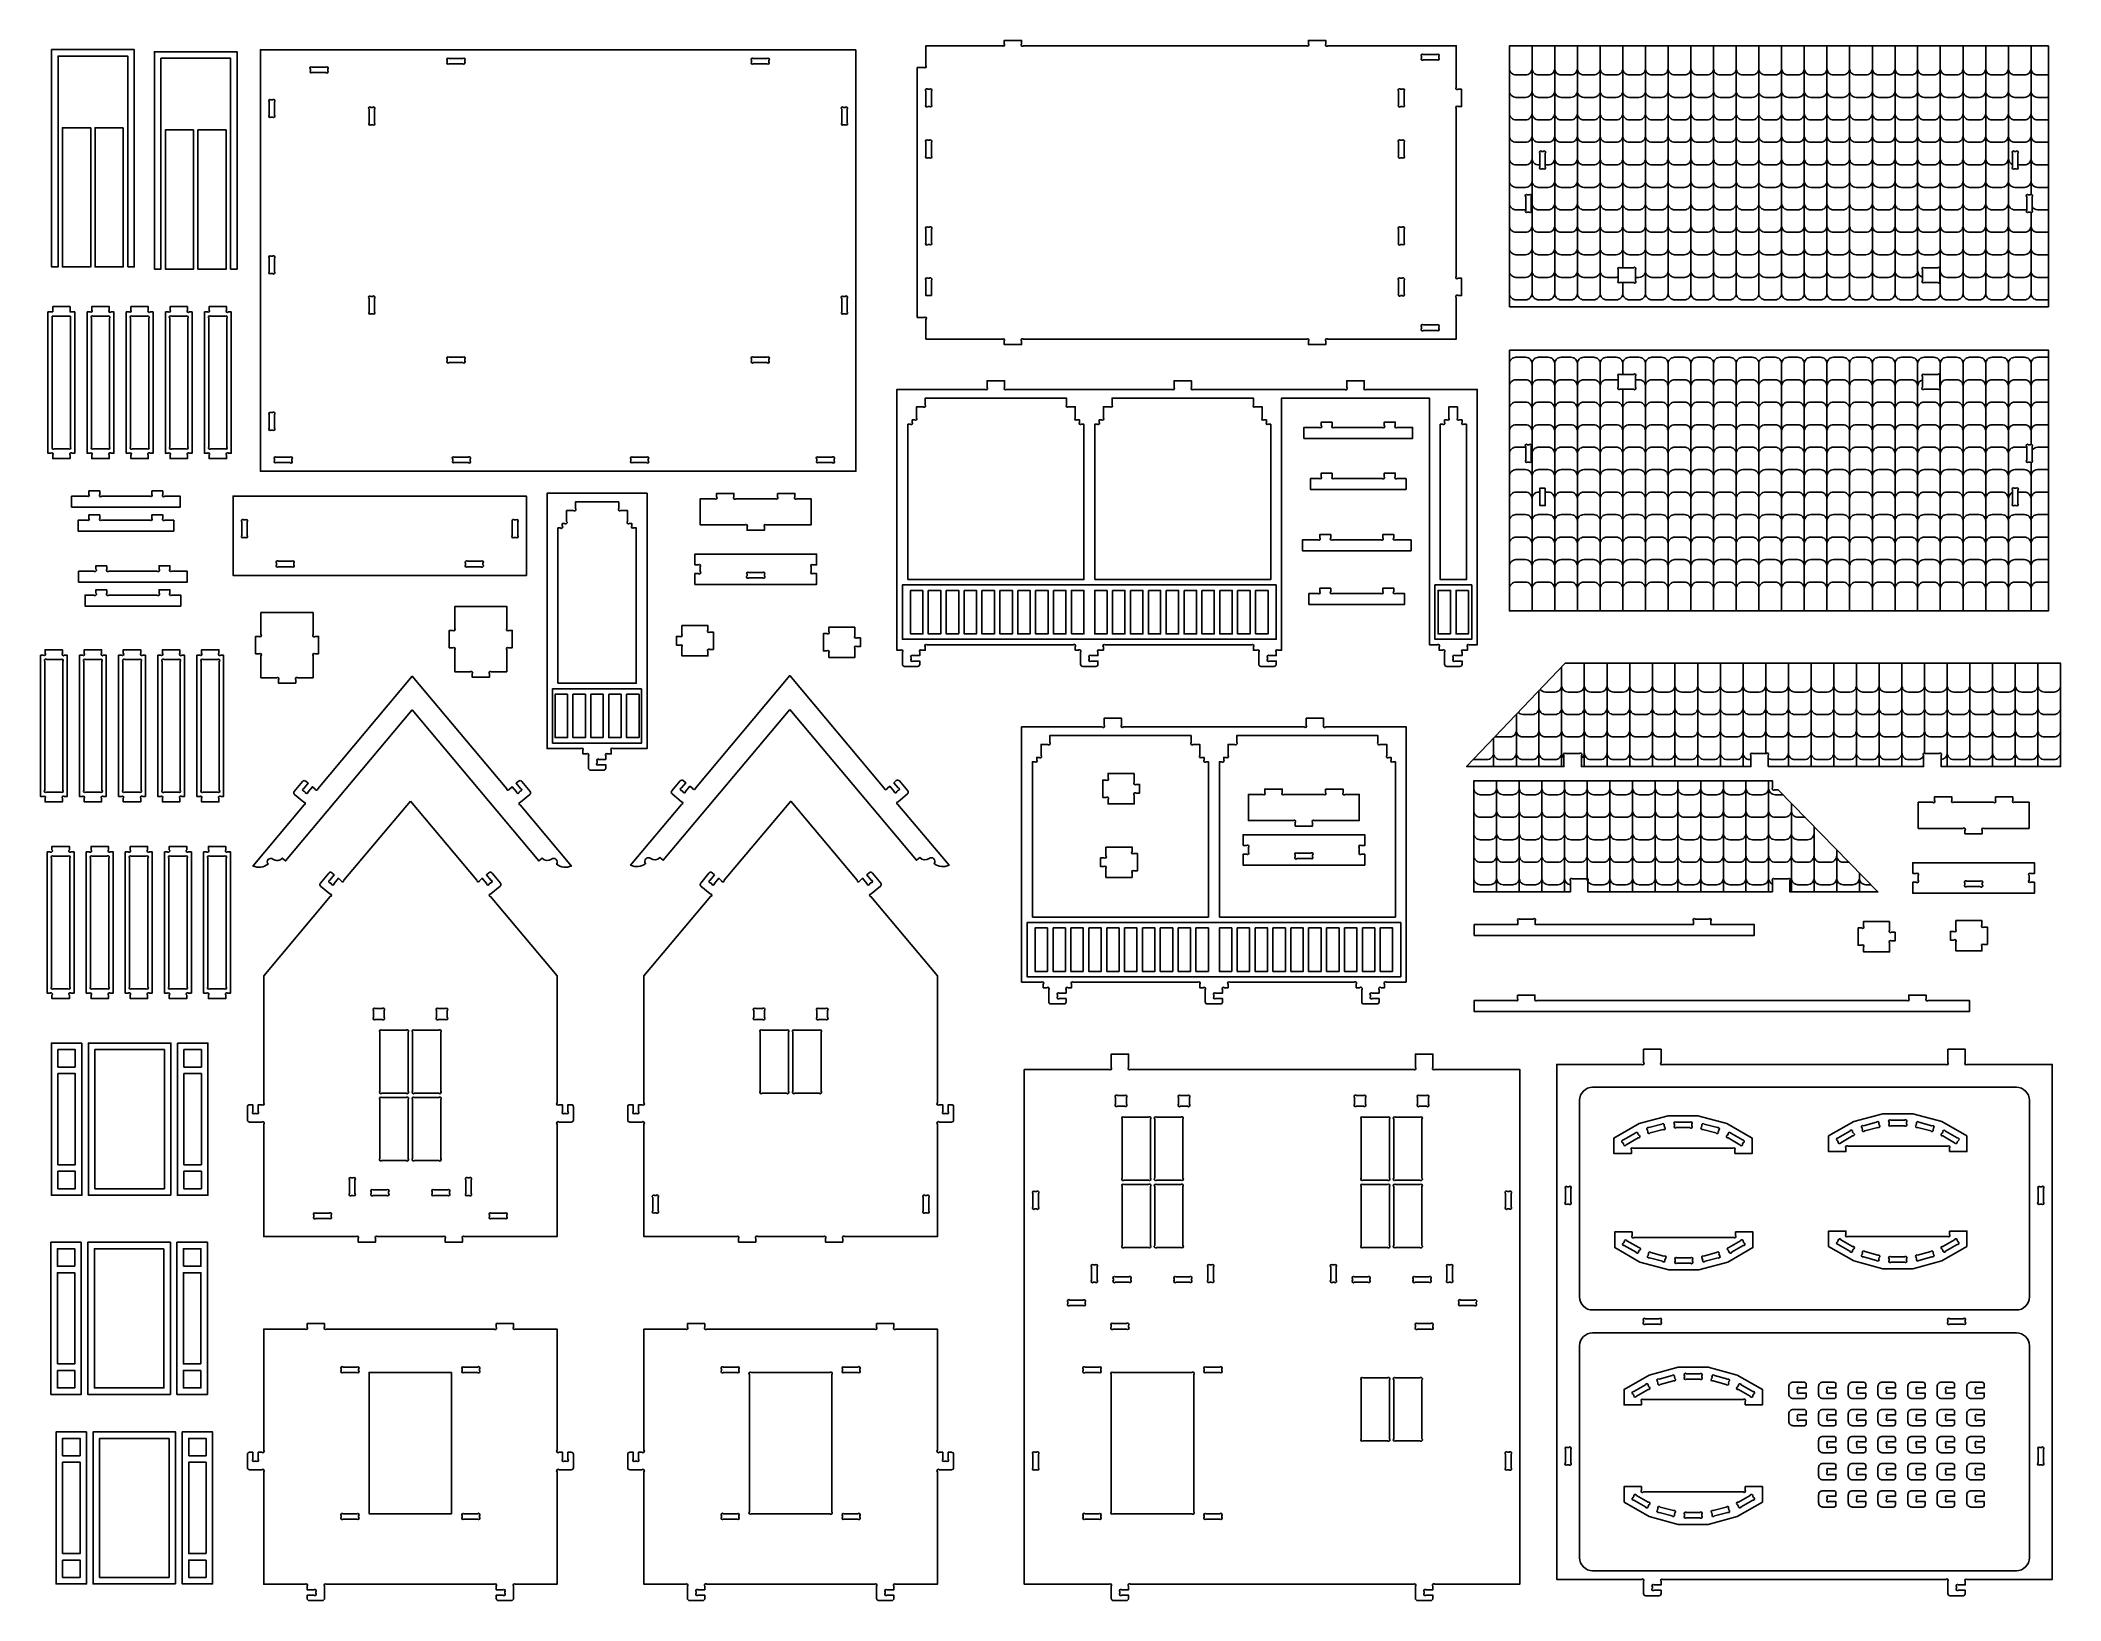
# Model space of a CAD drawing. Extents: x 2211 to 3327, y 1796 to 2657.
import ezdxf

# ---------------------------------------------------------------- set-up
doc = ezdxf.new("R2010")
doc.units = 0
doc.header["$MEASUREMENT"] = 0
doc.layers.add('LAYER1', color=18, linetype='CONTINUOUS')

msp = doc.modelspace()

# ---------------------------------------------------------------- linework, layer by layer
at = {"layer": 'LAYER1'}
for points in [[(2695.2, 2504.3), (2699, 2504.3, -1), (2700, 2503.2), (2700, 2492.3), (2742.2, 2492.3, -1), (2743.2, 2491.2), (2743.2, 2489.3), (2752.8, 2489.3), (2752.8, 2491.2, -1), (2753.9, 2492.3), (2910.2, 2492.3, -1), (2911.2, 2491.2), (2911.2, 2489.3), (2920.8, 2489.3), (2920.8, 2491.2, -1), (2921.9, 2492.3), (2992.8, 2492.3), (2992.8, 2515.2, -1), (2993.9, 2516.3), (2995.8, 2516.3), (2995.8, 2525.9), (2993.9, 2525.9, -1), (2992.8, 2526.9), (2992.8, 2619.6, -1), (2993.9, 2620.7), (2995.8, 2620.7), (2995.8, 2630.3), (2993.9, 2630.3, -1), (2992.8, 2631.3), (2992.8, 2654.3), (2921.9, 2654.3, -1), (2920.8, 2655.3), (2920.8, 2657.3), (2911.2, 2657.3), (2911.2, 2655.3, -1), (2910.2, 2654.3), (2753.9, 2654.3, -1), (2752.8, 2655.3), (2752.8, 2657.3), (2743.2, 2657.3), (2743.2, 2655.3, -1), (2742.2, 2654.3), (2700, 2654.3), (2700, 2643.3, -1), (2699, 2642.3), (2695.2, 2642.3)], [(2436.7, 2647.3), (2444.2, 2647.3, -1), (2445.3, 2646.2), (2445.3, 2645.3, -1), (2444.2, 2644.3), (2436.7, 2644.3, -1), (2435.7, 2645.3), (2435.7, 2646.2, -1)], [(2604.7, 2647.3), (2612.2, 2647.3, -1), (2613.3, 2646.2), (2613.3, 2645.3, -1), (2612.2, 2644.3), (2604.7, 2644.3, -1), (2603.7, 2645.3), (2603.7, 2646.2, -1)], [(2974.7, 2649.5), (2982.2, 2649.5, -1), (2983.2, 2648.4), (2983.2, 2647.5, -1), (2982.2, 2646.5), (2974.7, 2646.5, -1), (2973.6, 2647.5), (2973.6, 2648.4, -1)], [(2361.1, 2642.5), (2368.6, 2642.5, -1), (2369.7, 2641.4), (2369.7, 2640.5, -1), (2368.6, 2639.5), (2361.1, 2639.5, -1), (2360.1, 2640.5), (2360.1, 2641.4, -1)], [(2340.3, 2623.4), (2340.3, 2615.9, -1), (2339.2, 2614.9), (2338.3, 2614.9, -1), (2337.3, 2615.9), (2337.3, 2623.4, -1), (2338.3, 2624.5), (2339.2, 2624.5, -1)], [(2700, 2629.2), (2700, 2621.7, 1), (2701.1, 2620.7), (2702, 2620.7, 1), (2703, 2621.7), (2703, 2629.2, 1), (2702, 2630.3), (2701.1, 2630.3, 1)], [(2962.1, 2630.3), (2963, 2630.3, -1), (2964, 2629.2), (2964, 2621.7, -1), (2963, 2620.7), (2962.1, 2620.7, -1), (2961, 2621.7), (2961, 2629.2, -1)], [(2394.4, 2620.3), (2393.5, 2620.3, 1), (2392.5, 2619.2), (2392.5, 2611.7, 1), (2393.5, 2610.7), (2394.4, 2610.7, 1), (2395.5, 2611.7), (2395.5, 2619.2, 1)], [(2654.5, 2620.3), (2655.4, 2620.3, -1), (2656.5, 2619.2), (2656.5, 2611.7, -1), (2655.4, 2610.7), (2654.5, 2610.7, -1), (2653.5, 2611.7), (2653.5, 2619.2, -1)], [(2700, 2601), (2700, 2593.5, 1), (2701.1, 2592.5), (2702, 2592.5, 1), (2703, 2593.5), (2703, 2601, 1), (2702, 2602.1), (2701.1, 2602.1, 1)], [(2962.1, 2602.1), (2963, 2602.1, -1), (2964, 2601), (2964, 2593.5, -1), (2963, 2592.5), (2962.1, 2592.5, -1), (2961, 2593.5), (2961, 2601, -1)], [(3039, 2594.9), (3039, 2587.4, 1), (3040, 2586.4), (3040.9, 2586.4, 1), (3042, 2587.4), (3042, 2594.9, 1), (3040.9, 2596), (3040, 2596, 1)], [(3303, 2594.9), (3303, 2587.4, -1), (3301.9, 2586.4), (3301, 2586.4, -1), (3300, 2587.4), (3300, 2594.9, -1), (3301, 2596), (3301.9, 2596, -1)], [(3031.2, 2570.9), (3031.2, 2563.4, 1), (3032.2, 2562.4), (3033.1, 2562.4, 1), (3034.2, 2563.4), (3034.2, 2570.9, 1), (3033.1, 2572), (3032.2, 2572, 1)], [(3310.8, 2570.9), (3310.8, 2563.4, -1), (3309.7, 2562.4), (3308.8, 2562.4, -1), (3307.8, 2563.4), (3307.8, 2570.9, -1), (3308.8, 2572), (3309.7, 2572, -1)], [(2700, 2553), (2700, 2545.5, 1), (2701.1, 2544.5), (2702, 2544.5, 1), (2703, 2545.5), (2703, 2553, 1), (2702, 2554.1), (2701.1, 2554.1, 1)], [(2962.1, 2554.1), (2963, 2554.1, -1), (2964, 2553), (2964, 2545.5, -1), (2963, 2544.5), (2962.1, 2544.5, -1), (2961, 2545.5), (2961, 2553, -1)], [(2340.3, 2537), (2340.3, 2529.5, -1), (2339.2, 2528.5), (2338.3, 2528.5, -1), (2337.3, 2529.5), (2337.3, 2537, -1), (2338.3, 2538.1), (2339.2, 2538.1, -1)], [(2703, 2516.3), (2703, 2524.8, 1), (2702, 2525.9), (2701.1, 2525.9, 1), (2700, 2524.8), (2700, 2516.3)], [(2962.1, 2525.9), (2963, 2525.9, -1), (2964, 2524.8), (2964, 2517.3, -1), (2963, 2516.3), (2962.1, 2516.3, -1), (2961, 2517.3), (2961, 2524.8, -1)], [(3083.2, 2523.5), (3090.7, 2523.5, 1), (3091.8, 2524.5), (3091.8, 2530.7, 1), (3090.7, 2531.7), (3083.2, 2531.7, 1), (3082.2, 2530.7), (3082.2, 2524.5, 1)], [(3251.2, 2531.7), (3258.7, 2531.7, -1), (3259.8, 2530.7), (3259.8, 2524.5, -1), (3258.7, 2523.5), (3251.2, 2523.5, -1), (3250.2, 2524.5), (3250.2, 2530.7, -1)], [(2217.8, 2507.3), (2217.8, 2510.3), (2227.4, 2510.3), (2227.4, 2507.3), (2230, 2507.3), (2230, 2429.3), (2228.5, 2429.3, 1), (2227.4, 2428.2), (2227.4, 2426.3), (2217.8, 2426.3), (2217.8, 2428.2, 1), (2216.8, 2429.3), (2215.2, 2429.3), (2215.2, 2507.3)], [(2236.8, 2507.3), (2238.4, 2507.3, 1), (2239.4, 2508.3), (2239.4, 2510.3), (2249, 2510.3), (2249, 2508.3, 1), (2250.1, 2507.3), (2251.6, 2507.3), (2251.6, 2429.3), (2250.1, 2429.3, 1), (2249, 2428.2), (2249, 2426.3), (2239.4, 2426.3), (2239.4, 2428.2, 1), (2238.4, 2429.3), (2236.8, 2429.3)], [(2258.4, 2507.3), (2260, 2507.3, 1), (2261, 2508.3), (2261, 2510.3), (2270.6, 2510.3), (2270.6, 2508.3, 1), (2271.7, 2507.3), (2273.2, 2507.3), (2273.2, 2429.3), (2271.7, 2429.3, 1), (2270.6, 2428.2), (2270.6, 2426.3), (2261, 2426.3), (2261, 2428.2, 1), (2260, 2429.3), (2258.4, 2429.3)], [(2280, 2507.3), (2281.6, 2507.3, 1), (2282.6, 2508.3), (2282.6, 2510.3), (2292.2, 2510.3), (2292.2, 2508.3, 1), (2293.3, 2507.3), (2294.8, 2507.3), (2294.8, 2429.3), (2293.3, 2429.3, 1), (2292.2, 2428.2), (2292.2, 2426.3), (2282.6, 2426.3), (2282.6, 2428.2, 1), (2281.6, 2429.3), (2280, 2429.3)], [(2301.6, 2507.3), (2303.2, 2507.3, 1), (2304.2, 2508.3), (2304.2, 2510.3), (2313.8, 2510.3), (2313.8, 2508.3, 1), (2314.9, 2507.3), (2316.4, 2507.3), (2316.4, 2429.3), (2314.9, 2429.3, 1), (2313.8, 2428.2), (2313.8, 2426.3), (2304.2, 2426.3), (2304.2, 2428.2, 1), (2303.2, 2429.3), (2301.6, 2429.3)], [(2392.5, 2514.8), (2392.5, 2507.3, 1), (2393.5, 2506.3), (2394.4, 2506.3, 1), (2395.5, 2507.3), (2395.5, 2514.8, 1), (2394.4, 2515.9), (2393.5, 2515.9, 1)], [(2654.5, 2515.9), (2655.4, 2515.9, -1), (2656.5, 2514.8), (2656.5, 2507.3, -1), (2655.4, 2506.3), (2654.5, 2506.3, -1), (2653.5, 2507.3), (2653.5, 2514.8, -1)], [(2227.6, 2504.9), (2227.6, 2432.7, -1), (2226.6, 2431.7), (2218.7, 2431.7, -1), (2217.6, 2432.7), (2217.6, 2504.9)], [(2240.3, 2504.9), (2248.2, 2504.9, -1), (2249.2, 2503.8), (2249.2, 2432.7, -1), (2248.2, 2431.7), (2240.3, 2431.7, -1), (2239.2, 2432.7), (2239.2, 2503.8, -1)], [(2270.8, 2503.8), (2270.8, 2432.7, -1), (2269.8, 2431.7), (2261.9, 2431.7, -1), (2260.8, 2432.7), (2260.8, 2503.8, -1), (2261.9, 2504.9), (2269.8, 2504.9, -1)], [(2282.4, 2432.7), (2282.4, 2503.8, -1), (2283.5, 2504.9), (2291.4, 2504.9, -1), (2292.4, 2503.8), (2292.4, 2432.7, -1), (2291.4, 2431.7), (2283.5, 2431.7, -1)], [(2314, 2503.8), (2314, 2432.7, -1), (2313, 2431.7), (2305.1, 2431.7, -1), (2304, 2432.7), (2304, 2503.8, -1), (2305.1, 2504.9), (2313, 2504.9, -1)], [(2974.7, 2497.1), (2982.2, 2497.1, 1), (2983.2, 2498.1), (2983.2, 2499, 1), (2982.2, 2500.1), (2974.7, 2500.1, 1), (2973.6, 2499), (2973.6, 2498.1, 1)], [(2435.7, 2481.2), (2435.7, 2480.3, 1), (2436.7, 2479.3), (2444.2, 2479.3, 1), (2445.3, 2480.3), (2445.3, 2481.2, 1), (2444.2, 2482.3), (2436.7, 2482.3, 1)], [(2603.7, 2481.2), (2603.7, 2480.3, 1), (2604.7, 2479.3), (2612.2, 2479.3, 1), (2613.3, 2480.3), (2613.3, 2481.2, 1), (2612.2, 2482.3), (2604.7, 2482.3, 1)], [(2883.8, 2312.7), (2883.8, 2319.4, 1), (2882.7, 2320.5), (2880.8, 2320.5), (2880.8, 2322.4, 1), (2879.7, 2323.5), (2799, 2323.5, 1), (2798, 2322.4), (2798, 2320.5), (2796, 2320.5, 1), (2795, 2319.4), (2795, 2317.5), (2791.2, 2317.5, 1), (2790.2, 2316.4), (2790.2, 2315.5, 1), (2791.2, 2314.5), (2795, 2314.5), (2795, 2312.7, -0.414214), (2793.8, 2311.5), (2786.6, 2311.5, -0.414214), (2785.4, 2312.7), (2785.4, 2319.4, 1), (2784.3, 2320.5), (2782.4, 2320.5), (2782.4, 2322.4, 1), (2781.3, 2323.5), (2700.6, 2323.5, 1), (2699.6, 2322.4), (2699.6, 2320.5), (2697.6, 2320.5, 1), (2696.6, 2319.4), (2696.6, 2317.5), (2692.8, 2317.5, 1), (2691.8, 2316.4), (2691.8, 2315.5, 1), (2692.8, 2314.5), (2696.6, 2314.5), (2696.6, 2312.7, -0.414214), (2695.4, 2311.5), (2688.2, 2311.5, -0.414214), (2687, 2312.7), (2687, 2319.4, 1), (2685.9, 2320.5), (2684, 2320.5), (2684, 2464.5), (2732.7, 2464.5, 1), (2733.8, 2465.5), (2733.8, 2469.3), (2743.4, 2469.3), (2743.4, 2465.5, 1), (2744.4, 2464.5), (2835.9, 2464.5, 1), (2837, 2465.5), (2837, 2469.3), (2846.6, 2469.3), (2846.6, 2465.5, 1), (2847.6, 2464.5), (2931.3, 2464.5, 1), (2932.4, 2465.5), (2932.4, 2469.3), (2942, 2469.3), (2942, 2465.5, 1), (2943, 2464.5), (3004.4, 2464.5), (3004.4, 2323.5), (3000, 2323.5, 1), (2999, 2322.4), (2999, 2320.5), (2997, 2320.5, 1), (2996, 2319.4), (2996, 2317.5), (2992.2, 2317.5, 1), (2991.2, 2316.4), (2991.2, 2315.5, 1), (2992.2, 2314.5), (2996, 2314.5), (2996, 2312.7, -0.414214), (2994.8, 2311.5), (2987.6, 2311.5, -0.414214), (2986.4, 2312.7), (2986.4, 2319.4, 1), (2985.3, 2320.5), (2983.4, 2320.5), (2983.4, 2322.4, 1), (2982.3, 2323.5), (2978, 2323.5), (2978, 2459.7), (2896.4, 2459.7), (2896.4, 2320.5), (2894.4, 2320.5, 1), (2893.4, 2319.4), (2893.4, 2317.5), (2889.6, 2317.5, 1), (2888.6, 2316.4), (2888.6, 2315.5, 1), (2889.6, 2314.5), (2893.4, 2314.5), (2893.4, 2312.7, -0.414214), (2892.2, 2311.5), (2885, 2311.5, -0.414214)], [(3083.2, 2472.8), (3090.7, 2472.8, -1), (3091.8, 2471.8), (3091.8, 2465.7, -1), (3090.7, 2464.6), (3083.2, 2464.6, -1), (3082.2, 2465.7), (3082.2, 2471.8, -1)], [(3251.2, 2464.6), (3258.7, 2464.6, 1), (3259.8, 2465.7), (3259.8, 2471.8, 1), (3258.7, 2472.8), (3251.2, 2472.8, 1), (3250.2, 2471.8), (3250.2, 2465.7, 1)], [(2690, 2359.5), (2690, 2445.3), (2691.3, 2445.3, 1), (2692.4, 2446.3), (2692.4, 2447.7), (2693.7, 2447.7, 1), (2694.8, 2448.7), (2694.8, 2454.9), (2698.5, 2454.9, 1), (2699.6, 2455.9), (2699.6, 2459.7), (2777.6, 2459.7), (2777.6, 2455.9, 1), (2778.6, 2454.9), (2782.4, 2454.9), (2782.4, 2448.7, 1), (2783.4, 2447.7), (2784.8, 2447.7), (2784.8, 2446.3, 1), (2785.8, 2445.3), (2787.2, 2445.3), (2787.2, 2359.5)], [(2793.2, 2359.5), (2793.2, 2445.3), (2794.5, 2445.3, 1), (2795.6, 2446.3), (2795.6, 2447.7), (2796.9, 2447.7, 1), (2798, 2448.7), (2798, 2454.9), (2801.7, 2454.9, 1), (2802.8, 2455.9), (2802.8, 2459.7), (2880.8, 2459.7), (2880.8, 2455.9, 1), (2881.8, 2454.9), (2885.6, 2454.9), (2885.6, 2448.7, 1), (2886.6, 2447.7), (2888, 2447.7), (2888, 2446.3, 1), (2889, 2445.3), (2890.4, 2445.3), (2890.4, 2359.5)], [(2993.6, 2454.9), (2993.6, 2448.7, 1), (2994.6, 2447.7), (2996, 2447.7), (2996, 2446.3, 1), (2997, 2445.3), (2998.4, 2445.3), (2998.4, 2359.5), (2984, 2359.5), (2984, 2445.3), (2985.3, 2445.3, 1), (2986.4, 2446.3), (2986.4, 2447.7), (2987.7, 2447.7, 1), (2988.8, 2448.7), (2988.8, 2454.9)], [(2340.3, 2450.6), (2340.3, 2443.1, -1), (2339.2, 2442.1), (2338.3, 2442.1, -1), (2337.3, 2443.1), (2337.3, 2450.6, -1), (2338.3, 2451.7), (2339.2, 2451.7, -1)], [(2924.3, 2446.5), (2924.3, 2444.6, 1), (2925.4, 2443.5), (2952, 2443.5, 1), (2953.1, 2444.6), (2953.1, 2446.5), (2959.1, 2446.5), (2959.1, 2444.6, 1), (2960.2, 2443.5), (2968.7, 2443.5), (2968.7, 2437.5), (2908.7, 2437.5), (2908.7, 2443.5), (2917.2, 2443.5, 1), (2918.3, 2444.6), (2918.3, 2446.5)], [(3034.2, 2432.9), (3034.2, 2425.4, -1), (3033.1, 2424.4), (3032.2, 2424.4, -1), (3031.2, 2425.4), (3031.2, 2432.9, -1), (3032.2, 2434), (3033.1, 2434, -1)], [(3307.8, 2432.9), (3307.8, 2425.4, 1), (3308.8, 2424.4), (3309.7, 2424.4, 1), (3310.8, 2425.4), (3310.8, 2432.9, 1), (3309.7, 2434), (3308.8, 2434, 1)], [(2341.3, 2427.1), (2348.8, 2427.1, -1), (2349.9, 2426), (2349.9, 2425.1, -1), (2348.8, 2424.1), (2341.3, 2424.1, -1), (2340.3, 2425.1), (2340.3, 2426, -1)], [(2439.7, 2427.1), (2447.2, 2427.1, -1), (2448.3, 2426), (2448.3, 2425.1, -1), (2447.2, 2424.1), (2439.7, 2424.1, -1), (2438.7, 2425.1), (2438.7, 2426, -1)], [(2538.1, 2427.1), (2545.6, 2427.1, -1), (2546.7, 2426), (2546.7, 2425.1, -1), (2545.6, 2424.1), (2538.1, 2424.1, -1), (2537.1, 2425.1), (2537.1, 2426, -1)], [(2640.7, 2427.1), (2648.2, 2427.1, -1), (2649.3, 2426), (2649.3, 2425.1, -1), (2648.2, 2424.1), (2640.7, 2424.1, -1), (2639.7, 2425.1), (2639.7, 2426, -1)], [(2924.3, 2418.3), (2924.3, 2416.3, 1), (2925.4, 2415.3), (2952, 2415.3, 1), (2953.1, 2416.3), (2953.1, 2418.3), (2959.1, 2418.3), (2959.1, 2416.3, 1), (2960.2, 2415.3), (2965.1, 2415.3), (2965.1, 2409.3), (2912.3, 2409.3), (2912.3, 2415.3), (2917.2, 2415.3, 1), (2918.3, 2416.3), (2918.3, 2418.3)], [(3300, 2408.9), (3300, 2401.4, 1), (3301, 2400.4), (3301.9, 2400.4, 1), (3303, 2401.4), (3303, 2408.9, 1), (3301.9, 2410), (3301, 2410, 1)], [(2243.8, 2408.5), (2243.8, 2406.5, 1), (2244.9, 2405.5), (2271.6, 2405.5, 1), (2272.6, 2406.5), (2272.6, 2408.5), (2278.6, 2408.5), (2278.6, 2406.5, 1), (2279.7, 2405.5), (2288.2, 2405.5), (2288.2, 2399.5), (2228.2, 2399.5), (2228.2, 2405.5), (2236.8, 2405.5, 1), (2237.8, 2406.5), (2237.8, 2408.5)], [(2523.2, 2260.2), (2523.2, 2262.2, -1), (2524.2, 2263.2), (2526.2, 2263.2), (2526.2, 2265.2, -1), (2527.2, 2266.2), (2546, 2266.2), (2546, 2407.2), (2490.8, 2407.2), (2490.8, 2266.2), (2509.5, 2266.2, -1), (2510.6, 2265.2), (2510.6, 2263.2), (2512.5, 2263.2, -1), (2513.6, 2262.2), (2513.6, 2255.4, 0.414214), (2514.8, 2254.2), (2522, 2254.2, 0.414214), (2523.2, 2255.4), (2523.2, 2257.2), (2519.4, 2257.2, -1), (2518.4, 2258.3), (2518.4, 2259.2, -1), (2519.4, 2260.2)], [(2496.8, 2302.2), (2496.8, 2388), (2498.1, 2388, 1), (2499.2, 2389.1), (2499.2, 2390.4), (2500.5, 2390.4, 1), (2501.6, 2391.5), (2501.6, 2397.6), (2505.3, 2397.6, 1), (2506.4, 2398.7), (2506.4, 2402.4), (2530.4, 2402.4), (2530.4, 2398.7, 1), (2531.4, 2397.6), (2535.2, 2397.6), (2535.2, 2391.5, 1), (2536.2, 2390.4), (2537.6, 2390.4), (2537.6, 2389.1, 1), (2538.6, 2388), (2540, 2388), (2540, 2302.2)], [(2618, 2407.1), (2618, 2405.2, -1), (2616.9, 2404.1), (2595, 2404.1, -1), (2594, 2405.2), (2594, 2407.1), (2584.4, 2407.1), (2584.4, 2405.2, -1), (2583.3, 2404.1), (2575.4, 2404.1), (2575.4, 2389.7), (2600.1, 2389.7, -1), (2601.2, 2388.7), (2601.2, 2386.7), (2610.8, 2386.7), (2610.8, 2388.7, -1), (2611.8, 2389.7), (2636.6, 2389.7), (2636.6, 2404.1), (2628.6, 2404.1, -1), (2627.6, 2405.2), (2627.6, 2407.1)], [(2243.8, 2395.3), (2243.8, 2393.3, 1), (2244.9, 2392.3), (2271.6, 2392.3, 1), (2272.6, 2393.3), (2272.6, 2395.3), (2278.6, 2395.3), (2278.6, 2393.3, 1), (2279.7, 2392.3), (2284.6, 2392.3), (2284.6, 2386.3), (2231.8, 2386.3), (2231.8, 2392.3), (2236.8, 2392.3, 1), (2237.8, 2393.3), (2237.8, 2395.3)], [(2325.2, 2391.4), (2325.2, 2383.9, -1), (2324.1, 2382.8), (2323.3, 2382.8, -1), (2322.2, 2383.9), (2322.2, 2391.4, -1), (2323.3, 2392.4), (2324.1, 2392.4, -1)], [(2471.6, 2391.4), (2471.6, 2383.9, 1), (2472.7, 2382.8), (2473.5, 2382.8, 1), (2474.6, 2383.9), (2474.6, 2391.4, 1), (2473.5, 2392.4), (2472.7, 2392.4, 1)], [(2923.5, 2384.4), (2923.5, 2382.5, 1), (2924.6, 2381.4), (2951.3, 2381.4, 1), (2952.3, 2382.5), (2952.3, 2384.4), (2958.3, 2384.4), (2958.3, 2382.5, 1), (2959.4, 2381.4), (2967.9, 2381.4), (2967.9, 2375.4), (2907.9, 2375.4), (2907.9, 2381.4), (2916.5, 2381.4, 1), (2917.5, 2382.5), (2917.5, 2384.4)], [(2247.7, 2367.1), (2247.7, 2365.2, 1), (2248.8, 2364.1), (2275.4, 2364.1, 1), (2276.5, 2365.2), (2276.5, 2367.1), (2282.5, 2367.1), (2282.5, 2365.2, 1), (2283.6, 2364.1), (2292.1, 2364.1), (2292.1, 2358.1), (2232.1, 2358.1), (2232.1, 2364.1), (2240.6, 2364.1, 1), (2241.7, 2365.2), (2241.7, 2367.1)], [(2342.5, 2369.6), (2349.9, 2369.6, -1), (2351, 2368.6), (2351, 2367.7, -1), (2349.9, 2366.6), (2342.5, 2366.6, -1), (2341.4, 2367.7), (2341.4, 2368.6, -1)], [(2454.3, 2369.6), (2446.9, 2369.6, 1), (2445.8, 2368.6), (2445.8, 2367.7, 1), (2446.9, 2366.6), (2454.3, 2366.6, 1), (2455.4, 2367.7), (2455.4, 2368.6, 1)], [(2572.4, 2367.6), (2574.3, 2367.6, -1), (2575.4, 2366.6), (2575.4, 2363.9, -1), (2574.3, 2362.8), (2572.4, 2362.8), (2572.4, 2356.8), (2639.6, 2356.8), (2639.6, 2362.8), (2637.6, 2362.8, -1), (2636.6, 2363.9), (2636.6, 2366.6, -1), (2637.6, 2367.6), (2639.6, 2367.6), (2639.6, 2373.6), (2572.4, 2373.6)], [(2247.7, 2353.9), (2247.7, 2352, 1), (2248.8, 2350.9), (2275.4, 2350.9, 1), (2276.5, 2352), (2276.5, 2353.9), (2282.5, 2353.9), (2282.5, 2352, 1), (2283.6, 2350.9), (2288.5, 2350.9), (2288.5, 2344.9), (2235.7, 2344.9), (2235.7, 2350.9), (2240.6, 2350.9, 1), (2241.7, 2352), (2241.7, 2353.9)], [(2601.2, 2362.4), (2601.2, 2361.5, 1), (2602.2, 2360.4), (2609.7, 2360.4, 1), (2610.8, 2361.5), (2610.8, 2362.4, 1), (2609.7, 2363.4), (2602.2, 2363.4, 1)], [(2923.5, 2354.8), (2923.5, 2352.9, 1), (2924.6, 2351.8), (2951.3, 2351.8, 1), (2952.3, 2352.9), (2952.3, 2354.8), (2958.3, 2354.8), (2958.3, 2352.9, 1), (2959.4, 2351.8), (2964.3, 2351.8), (2964.3, 2345.8), (2911.5, 2345.8), (2911.5, 2351.8), (2916.5, 2351.8, 1), (2917.5, 2352.9), (2917.5, 2354.8)], [(2468.6, 2308.6), (2460, 2308.6, 1), (2459, 2307.5), (2459, 2305.6), (2449.4, 2305.6), (2449.4, 2307.5, 1), (2448.3, 2308.6), (2439.8, 2308.6), (2439.8, 2320.7, 1), (2438.7, 2321.8), (2436.8, 2321.8), (2436.8, 2331.4), (2438.7, 2331.4, 1), (2439.8, 2332.4), (2439.8, 2344.6), (2468.6, 2344.6), (2468.6, 2332.4, 1), (2469.6, 2331.4), (2471.6, 2331.4), (2471.6, 2321.8), (2469.6, 2321.8, 1), (2468.6, 2320.7)], [(2332.8, 2305.3), (2341.4, 2305.3, -1), (2342.4, 2304.2), (2342.4, 2302.3), (2352, 2302.3), (2352, 2304.2, -1), (2353.1, 2305.3), (2361.6, 2305.3), (2361.6, 2317.4, -1), (2362.7, 2318.5), (2364.6, 2318.5), (2364.6, 2328.1), (2362.7, 2328.1, -1), (2361.6, 2329.1), (2361.6, 2341.3), (2332.8, 2341.3), (2332.8, 2329.1, -1), (2331.8, 2328.1), (2329.8, 2328.1), (2329.8, 2318.5), (2331.8, 2318.5, -1), (2332.8, 2317.4)], [(2565.2, 2334.1), (2565.2, 2329.2, -1), (2564.2, 2328.1), (2562.2, 2328.1), (2562.2, 2323.3), (2564.2, 2323.3, -1), (2565.2, 2322.3), (2565.2, 2317.3), (2579.6, 2317.3), (2579.6, 2319.9, -1), (2580.7, 2320.9), (2582.6, 2320.9), (2582.6, 2330.5), (2580.7, 2330.5, -1), (2579.6, 2331.6), (2579.6, 2334.1)], [(2660.8, 2333.3), (2660.8, 2328.4, 1), (2661.8, 2327.3), (2663.8, 2327.3), (2663.8, 2322.5), (2661.8, 2322.5, 1), (2660.8, 2321.5), (2660.8, 2316.5), (2646.4, 2316.5), (2646.4, 2319.1, 1), (2645.3, 2320.1), (2643.4, 2320.1), (2643.4, 2329.7), (2645.3, 2329.7, 1), (2646.4, 2330.8), (2646.4, 2333.3)], [(2211, 2317.7), (2212.6, 2317.7, 1), (2213.6, 2318.8), (2213.6, 2320.7), (2223.2, 2320.7), (2223.2, 2318.8, 1), (2224.3, 2317.7), (2225.8, 2317.7), (2225.8, 2239.7), (2224.3, 2239.7, 1), (2223.2, 2238.7), (2223.2, 2236.7), (2213.6, 2236.7), (2213.6, 2238.7, 1), (2212.6, 2239.7), (2211, 2239.7)], [(2232.6, 2317.7), (2234.2, 2317.7, 1), (2235.2, 2318.8), (2235.2, 2320.7), (2244.8, 2320.7), (2244.8, 2318.8, 1), (2245.9, 2317.7), (2247.4, 2317.7), (2247.4, 2239.7), (2245.9, 2239.7, 1), (2244.8, 2238.7), (2244.8, 2236.7), (2235.2, 2236.7), (2235.2, 2238.7, 1), (2234.2, 2239.7), (2232.6, 2239.7)], [(2254.2, 2317.7), (2255.8, 2317.7, 1), (2256.8, 2318.8), (2256.8, 2320.7), (2266.4, 2320.7), (2266.4, 2318.8, 1), (2267.5, 2317.7), (2269, 2317.7), (2269, 2239.7), (2267.5, 2239.7, 1), (2266.4, 2238.7), (2266.4, 2236.7), (2256.8, 2236.7), (2256.8, 2238.7, 1), (2255.8, 2239.7), (2254.2, 2239.7)], [(2275.8, 2317.7), (2277.4, 2317.7, 1), (2278.4, 2318.8), (2278.4, 2320.7), (2288, 2320.7), (2288, 2318.8, 1), (2289.1, 2317.7), (2290.6, 2317.7), (2290.6, 2239.7), (2289.1, 2239.7, 1), (2288, 2238.7), (2288, 2236.7), (2278.4, 2236.7), (2278.4, 2238.7, 1), (2277.4, 2239.7), (2275.8, 2239.7)], [(2297.4, 2317.7), (2299, 2317.7, 1), (2300, 2318.8), (2300, 2320.7), (2309.6, 2320.7), (2309.6, 2318.8, 1), (2310.7, 2317.7), (2312.2, 2317.7), (2312.2, 2239.7), (2310.7, 2239.7, 1), (2309.6, 2238.7), (2309.6, 2236.7), (2300, 2236.7), (2300, 2238.7, 1), (2299, 2239.7), (2297.4, 2239.7)], [(2223.4, 2314.3), (2223.4, 2243.2, -1), (2222.4, 2242.1), (2214.5, 2242.1, -1), (2213.4, 2243.2), (2213.4, 2314.3, -1), (2214.5, 2315.3), (2222.4, 2315.3, -1)], [(2236.1, 2315.3), (2244, 2315.3, -1), (2245, 2314.3), (2245, 2243.2, -1), (2244, 2242.1), (2236.1, 2242.1, -1), (2235, 2243.2), (2235, 2314.3, -1)], [(2257.7, 2315.3), (2265.6, 2315.3, -1), (2266.6, 2314.3), (2266.6, 2243.2, -1), (2265.6, 2242.1), (2257.7, 2242.1, -1), (2256.6, 2243.2), (2256.6, 2314.3, -1)], [(2279.3, 2315.3), (2287.2, 2315.3, -1), (2288.2, 2314.3), (2288.2, 2243.2, -1), (2287.2, 2242.1), (2279.3, 2242.1, -1), (2278.2, 2243.2), (2278.2, 2314.3, -1)], [(2300.9, 2315.3), (2308.8, 2315.3, -1), (2309.8, 2314.3), (2309.8, 2243.2, -1), (2308.8, 2242.1), (2300.9, 2242.1, -1), (2299.8, 2243.2), (2299.8, 2314.3, -1)], [(3165.1, 2256.2), (3165.1, 2262.3, 1), (3164.1, 2263.4), (3156.6, 2263.4, 1), (3155.5, 2262.3), (3155.5, 2256.2), (3061.9, 2256.2), (3061.9, 2262.3, 1), (3060.9, 2263.4), (3053.4, 2263.4, 1), (3052.3, 2262.3), (3052.3, 2256.2), (2998.5, 2256.2), (3052.9, 2313.3), (3326.5, 2313.3), (3326.5, 2256.2), (3260.5, 2256.2), (3260.5, 2262.3, 1), (3259.5, 2263.4), (3252, 2263.4, 1), (3250.9, 2262.3), (3250.9, 2256.2)], [(2416.3, 2287.5), (2486.2, 2204.1), (2488.1, 2205.7, 0.40836), (2493.2, 2205.1, -0.891219), (2496, 2202.3, 0.261881), (2504.2, 2201.3), (2476, 2235, -1), (2476.1, 2236.5), (2481.3, 2240.8, 0.414214), (2481.4, 2242.5), (2476.8, 2248, 0.414214), (2475.1, 2248.2), (2473.7, 2247), (2476.2, 2244.1, -1), (2476, 2242.6), (2475.4, 2242.1, -1), (2473.9, 2242.2), (2471.5, 2245.1), (2470, 2243.8, -1), (2468.5, 2244), (2416.3, 2306.1), (2364.2, 2244, -1), (2362.7, 2243.8), (2361.2, 2245.1), (2358.8, 2242.2, -1), (2357.3, 2242.1), (2356.6, 2242.6, -1), (2356.5, 2244.1), (2358.9, 2247), (2357.5, 2248.2, 0.414214), (2355.8, 2248), (2351.2, 2242.5, 0.414214), (2351.3, 2240.8), (2356.5, 2236.5, -1), (2356.6, 2235), (2328.4, 2201.3, 0.261881), (2336.7, 2202.3, -0.891219), (2339.4, 2205.1, 0.40836), (2344.6, 2205.7), (2346.4, 2204.1)], [(2624.8, 2287.8), (2694.7, 2204.5), (2696.6, 2206, 0.40836), (2701.7, 2205.5, -0.891219), (2704.5, 2202.6, 0.261881), (2712.8, 2201.7), (2684.5, 2235.3, -1), (2684.7, 2236.8), (2689.8, 2241.1, 0.414214), (2690, 2242.8), (2685.3, 2248.3, 0.414214), (2683.6, 2248.5), (2682.3, 2247.3), (2684.7, 2244.5, -1), (2684.5, 2243), (2683.9, 2242.4, -1), (2682.4, 2242.5), (2680, 2245.4), (2678.5, 2244.2, -1), (2677, 2244.3), (2624.8, 2306.5), (2572.7, 2244.3, -1), (2571.2, 2244.2), (2569.7, 2245.4), (2567.3, 2242.5, -1), (2565.8, 2242.4), (2565.1, 2243, -1), (2565, 2244.5), (2567.4, 2247.3), (2566, 2248.5, 0.414214), (2564.3, 2248.3), (2559.7, 2242.8, 0.414214), (2559.8, 2241.1), (2565, 2236.8, -1), (2565.1, 2235.3), (2536.9, 2201.7, 0.261881), (2545.2, 2202.6, -0.891219), (2548, 2205.5, 0.40836), (2553.1, 2206), (2554.9, 2204.5)], [(2965.2, 2137.1), (2954.3, 2137.1, 1), (2953.2, 2136), (2953.2, 2134.1), (2951.3, 2134.1, 1), (2950.2, 2133), (2950.2, 2131.1), (2946.5, 2131.1, 1), (2945.4, 2130), (2945.4, 2129.1, 1), (2946.5, 2128.1), (2950.2, 2128.1), (2950.2, 2126.3, -0.414214), (2949, 2125.1), (2941.8, 2125.1, -0.414214), (2940.6, 2126.3), (2940.6, 2133, 1), (2939.5, 2134.1), (2937.6, 2134.1), (2937.6, 2136, 1), (2936.5, 2137.1), (2867.9, 2137.1, 1), (2866.8, 2136), (2866.8, 2134.1), (2864.9, 2134.1, 1), (2863.8, 2133), (2863.8, 2131.1), (2860.1, 2131.1, 1), (2859, 2130), (2859, 2129.1, 1), (2860.1, 2128.1), (2863.8, 2128.1), (2863.8, 2126.3, -0.414214), (2862.6, 2125.1), (2855.4, 2125.1, -0.414214), (2854.2, 2126.3), (2854.2, 2133, 1), (2853.1, 2134.1), (2851.2, 2134.1), (2851.2, 2136, 1), (2850.1, 2137.1), (2781.5, 2137.1, 1), (2780.4, 2136), (2780.4, 2134.1), (2778.5, 2134.1, 1), (2777.4, 2133), (2777.4, 2131.1), (2773.7, 2131.1, 1), (2772.6, 2130), (2772.6, 2129.1, 1), (2773.7, 2128.1), (2777.4, 2128.1), (2777.4, 2126.3, -0.414214), (2776.2, 2125.1), (2769, 2125.1, -0.414214), (2767.8, 2126.3), (2767.8, 2133, 1), (2766.7, 2134.1), (2764.8, 2134.1), (2764.8, 2136.1, 1), (2763.7, 2137.2), (2752.8, 2137.2), (2752.8, 2278.1), (2797.3, 2278.1, 1), (2798.4, 2279.1), (2798.4, 2282.9), (2808, 2282.9), (2808, 2279.1, 1), (2809.1, 2278.1), (2908.9, 2278.1, 1), (2910, 2279.1), (2910, 2282.9), (2919.6, 2282.9), (2919.6, 2279.1, 1), (2920.7, 2278.1), (2965.2, 2278.1)], [(2758.8, 2173.1), (2758.8, 2258.9), (2760.1, 2258.9, 1), (2761.2, 2259.9), (2761.2, 2261.3), (2762.5, 2261.3, 1), (2763.6, 2262.3), (2763.6, 2268.5), (2767.3, 2268.5, 1), (2768.4, 2269.5), (2768.4, 2273.3), (2846.4, 2273.3), (2846.4, 2269.5, 1), (2847.5, 2268.5), (2851.2, 2268.5), (2851.2, 2262.3, 1), (2852.3, 2261.3), (2853.6, 2261.3), (2853.6, 2259.9, 1), (2854.7, 2258.9), (2856, 2258.9), (2856, 2173.1)], [(2862, 2173.1), (2862, 2258.9), (2863.3, 2258.9, 1), (2864.4, 2259.9), (2864.4, 2261.3), (2865.7, 2261.3, 1), (2866.8, 2262.3), (2866.8, 2268.5), (2870.5, 2268.5, 1), (2871.6, 2269.5), (2871.6, 2273.3), (2949.6, 2273.3), (2949.6, 2269.5, 1), (2950.7, 2268.5), (2954.4, 2268.5), (2954.4, 2262.3, 1), (2955.5, 2261.3), (2956.8, 2261.3), (2956.8, 2259.9, 1), (2957.9, 2258.9), (2959.2, 2258.9), (2959.2, 2173.1)], [(2815, 2252.4), (2815, 2247.5, 1), (2816, 2246.4), (2818, 2246.4), (2818, 2241.6), (2816, 2241.6, 1), (2815, 2240.5), (2815, 2235.6), (2800.6, 2235.6), (2800.6, 2238.1, 1), (2799.5, 2239.2), (2797.6, 2239.2), (2797.6, 2248.8), (2799.5, 2248.8, 1), (2800.6, 2249.9), (2800.6, 2252.4)], [(2920.7, 2243.8), (2920.7, 2241.8, -1), (2919.7, 2240.8), (2897.8, 2240.8, -1), (2896.7, 2241.8), (2896.7, 2243.8), (2887.1, 2243.8), (2887.1, 2241.8, -1), (2886.1, 2240.8), (2878.1, 2240.8), (2878.1, 2226.4), (2902.9, 2226.4, -1), (2903.9, 2225.3), (2903.9, 2223.4), (2913.5, 2223.4), (2913.5, 2225.3, -1), (2914.6, 2226.4), (2939.3, 2226.4), (2939.3, 2240.8), (2931.4, 2240.8, -1), (2930.3, 2241.8), (2930.3, 2243.8)], [(3167.5, 2187), (3167.5, 2193.2, -1), (3168.6, 2194.2), (3176.1, 2194.2, -1), (3177.1, 2193.2), (3177.1, 2187), (3225.7, 2187), (3170.5, 2243.4), (3168.6, 2243.4, -1), (3167.5, 2244.4), (3167.5, 2248.3), (3002.5, 2248.3), (3002.5, 2187), (3055.9, 2187), (3055.9, 2193.2, -1), (3057, 2194.2), (3064.5, 2194.2, -1), (3065.5, 2193.2), (3065.5, 2187)], [(2415.3, 2237.1), (2378.6, 2193.4, -1), (2377.1, 2193.2), (2375.6, 2194.5), (2373.2, 2191.6, -1), (2371.7, 2191.5), (2371, 2192, -1), (2370.9, 2193.5), (2373.3, 2196.4), (2371.9, 2197.6, 0.414214), (2370.2, 2197.4), (2365.6, 2191.9, 0.414214), (2365.7, 2190.2), (2370.9, 2185.9, -1), (2371, 2184.4), (2334.3, 2140.6), (2334.3, 2070.6, -1), (2333.2, 2069.5), (2331.3, 2069.5), (2331.3, 2065.8, -1), (2330.2, 2064.7), (2329.4, 2064.7, -1), (2328.3, 2065.8), (2328.3, 2069.5), (2326.5, 2069.5, 0.414214), (2325.3, 2068.3), (2325.3, 2061.1, 0.414214), (2326.5, 2059.9), (2333.2, 2059.9, -1), (2334.3, 2058.8), (2334.3, 1996.6), (2385.4, 1996.6, -1), (2386.5, 1995.5), (2386.5, 1993.6), (2396.1, 1993.6), (2396.1, 1995.5, -1), (2397.2, 1996.6), (2433.4, 1996.6, -1), (2434.5, 1995.5), (2434.5, 1993.6), (2444.1, 1993.6), (2444.1, 1995.5, -1), (2445.2, 1996.6), (2496.3, 1996.6), (2496.3, 2058.8, -1), (2497.4, 2059.9), (2504.1, 2059.9, 0.414214), (2505.3, 2061.1), (2505.3, 2068.3, 0.414214), (2504.1, 2069.5), (2502.3, 2069.5), (2502.3, 2065.8, -1), (2501.2, 2064.7), (2500.4, 2064.7, -1), (2499.3, 2065.8), (2499.3, 2069.5), (2497.4, 2069.5, -1), (2496.3, 2070.6), (2496.3, 2140.6), (2459.6, 2184.4, -1), (2459.7, 2185.9), (2464.9, 2190.2, 0.414214), (2465, 2191.9), (2460.4, 2197.4, 0.414214), (2458.7, 2197.6), (2457.3, 2196.4), (2459.7, 2193.5, -1), (2459.6, 2192), (2458.9, 2191.5, -1), (2457.4, 2191.6), (2455, 2194.5), (2453.5, 2193.2, -1), (2452, 2193.4)], [(2583.3, 2196.4), (2580.9, 2193.5, 1), (2581, 2192), (2581.7, 2191.5, 1), (2583.2, 2191.6), (2585.6, 2194.5), (2587.1, 2193.2, 1), (2588.6, 2193.4), (2625.3, 2237.1), (2662, 2193.4, 1), (2663.5, 2193.2), (2665, 2194.5), (2667.4, 2191.6, 1), (2668.9, 2191.5), (2669.6, 2192, 1), (2669.7, 2193.5), (2667.3, 2196.4), (2668.7, 2197.6, -0.414214), (2670.4, 2197.4), (2675, 2191.9, -0.414214), (2674.9, 2190.2), (2669.7, 2185.9, 1), (2669.6, 2184.4), (2706.3, 2140.6), (2706.3, 2070.6, 1), (2707.4, 2069.5), (2709.3, 2069.5), (2709.3, 2065.8, 1), (2710.4, 2064.7), (2711.2, 2064.7, 1), (2712.3, 2065.8), (2712.3, 2069.5), (2714.1, 2069.5, -0.414214), (2715.3, 2068.3), (2715.3, 2061.1, -0.414214), (2714.1, 2059.9), (2707.4, 2059.9, 1), (2706.3, 2058.8), (2706.3, 1996.6), (2655.2, 1996.6, 1), (2654.1, 1995.5), (2654.1, 1993.6), (2644.5, 1993.6), (2644.5, 1995.5, 1), (2643.4, 1996.6), (2607.2, 1996.6, 1), (2606.1, 1995.5), (2606.1, 1993.6), (2596.5, 1993.6), (2596.5, 1995.5, 1), (2595.4, 1996.6), (2544.3, 1996.6), (2544.3, 2058.8, 1), (2543.2, 2059.9), (2536.5, 2059.9, -0.414214), (2535.3, 2061.1), (2535.3, 2068.3, -0.414214), (2536.5, 2069.5), (2538.3, 2069.5), (2538.3, 2065.8, 1), (2539.4, 2064.7), (2540.2, 2064.7, 1), (2541.3, 2065.8), (2541.3, 2069.5), (2543.2, 2069.5, 1), (2544.3, 2070.6), (2544.3, 2140.6), (2581, 2184.4, 1), (2580.9, 2185.9), (2575.7, 2190.2, -0.414214), (2575.6, 2191.9), (2580.2, 2197.4, -0.414214), (2581.9, 2197.6)], [(3290.5, 2239.5), (3290.5, 2237.5, -1), (3289.4, 2236.5), (3267.5, 2236.5, -1), (3266.5, 2237.5), (3266.5, 2239.5), (3256.9, 2239.5), (3256.9, 2237.5, -1), (3255.8, 2236.5), (3247.9, 2236.5), (3247.9, 2222.1), (3272.6, 2222.1, -1), (3273.7, 2221), (3273.7, 2219.1), (3283.3, 2219.1), (3283.3, 2221, -1), (3284.3, 2222.1), (3309.1, 2222.1), (3309.1, 2236.5), (3301.1, 2236.5, -1), (3300.1, 2237.5), (3300.1, 2239.5)], [(2214.7, 2209.1), (2216.3, 2209.1, 1), (2217.4, 2210.2), (2217.4, 2212.1), (2227, 2212.1), (2227, 2210.2, 1), (2228, 2209.1), (2229.6, 2209.1), (2229.6, 2131.1), (2228, 2131.1, 1), (2227, 2130), (2227, 2128.1), (2217.4, 2128.1), (2217.4, 2130, 1), (2216.3, 2131.1), (2214.7, 2131.1)], [(2236.3, 2209.1), (2237.9, 2209.1, 1), (2239, 2210.2), (2239, 2212.1), (2248.6, 2212.1), (2248.6, 2210.2, 1), (2249.6, 2209.1), (2251.2, 2209.1), (2251.2, 2131.1), (2249.6, 2131.1, 1), (2248.6, 2130), (2248.6, 2128.1), (2239, 2128.1), (2239, 2130, 1), (2237.9, 2131.1), (2236.3, 2131.1)], [(2257.9, 2209.1), (2259.5, 2209.1, 1), (2260.6, 2210.2), (2260.6, 2212.1), (2270.2, 2212.1), (2270.2, 2210.2, 1), (2271.2, 2209.1), (2272.8, 2209.1), (2272.8, 2131.1), (2271.2, 2131.1, 1), (2270.2, 2130), (2270.2, 2128.1), (2260.6, 2128.1), (2260.6, 2130, 1), (2259.5, 2131.1), (2257.9, 2131.1)], [(2279.5, 2209.1), (2281.1, 2209.1, 1), (2282.2, 2210.2), (2282.2, 2212.1), (2291.8, 2212.1), (2291.8, 2210.2, 1), (2292.8, 2209.1), (2294.4, 2209.1), (2294.4, 2131.1), (2292.8, 2131.1, 1), (2291.8, 2130), (2291.8, 2128.1), (2282.2, 2128.1), (2282.2, 2130, 1), (2281.1, 2131.1), (2279.5, 2131.1)], [(2301.1, 2209.1), (2302.7, 2209.1, 1), (2303.8, 2210.2), (2303.8, 2212.1), (2313.4, 2212.1), (2313.4, 2210.2, 1), (2314.4, 2209.1), (2316, 2209.1), (2316, 2131.1), (2314.4, 2131.1, 1), (2313.4, 2130), (2313.4, 2128.1), (2303.8, 2128.1), (2303.8, 2130, 1), (2302.7, 2131.1), (2301.1, 2131.1)], [(2799.4, 2211.8), (2799.4, 2206.9, -1), (2798.3, 2205.8), (2796.4, 2205.8), (2796.4, 2201), (2798.3, 2201, -1), (2799.4, 2200), (2799.4, 2195), (2813.8, 2195), (2813.8, 2197.6, -1), (2814.8, 2198.6), (2816.8, 2198.6), (2816.8, 2208.2), (2814.8, 2208.2, -1), (2813.8, 2209.3), (2813.8, 2211.8)], [(2875.1, 2212.6), (2877.1, 2212.6, -1), (2878.1, 2211.5), (2878.1, 2208.8, -1), (2877.1, 2207.8), (2875.1, 2207.8), (2875.1, 2201.8), (2942.3, 2201.8), (2942.3, 2207.8), (2940.4, 2207.8, -1), (2939.3, 2208.8), (2939.3, 2211.5, -1), (2940.4, 2212.6), (2942.3, 2212.6), (2942.3, 2218.6), (2875.1, 2218.6)], [(2218.2, 2206.7), (2226.1, 2206.7, -1), (2227.2, 2205.6), (2227.2, 2134.6, -1), (2226.1, 2133.5), (2218.2, 2133.5, -1), (2217.1, 2134.6), (2217.1, 2205.6, -1)], [(2239.8, 2206.7), (2247.7, 2206.7, -1), (2248.8, 2205.6), (2248.8, 2134.6, -1), (2247.7, 2133.5), (2239.8, 2133.5, -1), (2238.7, 2134.6), (2238.7, 2205.6, -1)], [(2261.4, 2206.7), (2269.3, 2206.7, -1), (2270.4, 2205.6), (2270.4, 2134.6, -1), (2269.3, 2133.5), (2261.4, 2133.5, -1), (2260.3, 2134.6), (2260.3, 2205.6, -1)], [(2283, 2206.7), (2290.9, 2206.7, -1), (2292, 2205.6), (2292, 2134.6, -1), (2290.9, 2133.5), (2283, 2133.5, -1), (2281.9, 2134.6), (2281.9, 2205.6, -1)], [(2304.6, 2206.7), (2312.5, 2206.7, -1), (2313.6, 2205.6), (2313.6, 2134.6, -1), (2312.5, 2133.5), (2304.6, 2133.5, -1), (2303.5, 2134.6), (2303.5, 2205.6, -1)], [(2905, 2205.4), (2912.5, 2205.4, 1), (2913.5, 2206.4), (2913.5, 2207.3, 1), (2912.5, 2208.4), (2905, 2208.4, 1), (2903.9, 2207.3), (2903.9, 2206.4, 1)], [(3244.9, 2197.1), (3246.8, 2197.1, -1), (3247.9, 2196), (3247.9, 2193.4, -1), (3246.8, 2192.3), (3244.9, 2192.3), (3244.9, 2186.3), (3312.1, 2186.3), (3312.1, 2192.3), (3310.1, 2192.3, -1), (3309.1, 2193.4), (3309.1, 2196, -1), (3310.1, 2197.1), (3312.1, 2197.1), (3312.1, 2203.1), (3244.9, 2203.1)], [(3282.2, 2192.9), (3274.7, 2192.9, 1), (3273.7, 2191.8), (3273.7, 2191, 1), (3274.7, 2189.9), (3282.2, 2189.9, 1), (3283.3, 2191), (3283.3, 2191.8, 1)], [(3002.8, 2169), (3002.8, 2163), (3157.4, 2163), (3157.4, 2169), (3133.4, 2169), (3133.4, 2171, 1), (3132.3, 2172), (3124.9, 2172, 1), (3123.8, 2171), (3123.8, 2169), (3036.4, 2169), (3036.4, 2171, 1), (3035.3, 2172), (3027.8, 2172, 1), (3026.8, 2171), (3026.8, 2169)], [(3232.1, 2170.7), (3232.1, 2165.7, 1), (3233.2, 2164.7), (3235.1, 2164.7), (3235.1, 2159.9), (3233.2, 2159.9, 1), (3232.1, 2158.8), (3232.1, 2153.9), (3217.7, 2153.9), (3217.7, 2156.4, 1), (3216.6, 2157.5), (3214.7, 2157.5), (3214.7, 2167.1), (3216.6, 2167.1, 1), (3217.7, 2168.1), (3217.7, 2170.7)], [(3268.7, 2171.2), (3268.7, 2166.2, -1), (3267.6, 2165.2), (3265.7, 2165.2), (3265.7, 2160.4), (3267.6, 2160.4, -1), (3268.7, 2159.3), (3268.7, 2154.4), (3283.1, 2154.4), (3283.1, 2156.9, -1), (3284.1, 2158), (3286.1, 2158), (3286.1, 2167.6), (3284.1, 2167.6, -1), (3283.1, 2168.6), (3283.1, 2171.2)], [(2400.9, 2117.7), (2400.9, 2121.5, 1), (2399.8, 2122.6), (2396, 2122.6, 1), (2394.9, 2121.5), (2394.9, 2117.7, 1), (2396, 2116.6), (2399.8, 2116.6, 1)], [(2430.8, 2122.6), (2434.6, 2122.6, -1), (2435.7, 2121.5), (2435.7, 2117.7, -1), (2434.6, 2116.6), (2430.8, 2116.6, -1), (2429.7, 2117.7), (2429.7, 2121.5, -1)], [(2606, 2116.6), (2609.8, 2116.6, 1), (2610.9, 2117.7), (2610.9, 2121.5, 1), (2609.8, 2122.6), (2606, 2122.6, 1), (2604.9, 2121.5), (2604.9, 2117.7, 1)], [(2640.8, 2122.6), (2644.6, 2122.6, -1), (2645.7, 2121.5), (2645.7, 2117.7, -1), (2644.6, 2116.6), (2640.8, 2116.6, -1), (2639.7, 2117.7), (2639.7, 2121.5, -1)], [(3026.7, 2130), (3026.7, 2128, -1), (3025.7, 2127), (3002.7, 2127), (3002.7, 2121), (3276.3, 2121), (3276.3, 2127), (3253.4, 2127, -1), (3252.3, 2128), (3252.3, 2130), (3242.7, 2130), (3242.7, 2128, -1), (3241.7, 2127), (3037.4, 2127, -1), (3036.3, 2128), (3036.3, 2130)], [(2398.5, 2109.5), (2398.5, 2076.9, 1), (2399.6, 2075.8), (2413, 2075.8, 1), (2414.1, 2076.9), (2414.1, 2109.5, 1), (2413, 2110.6), (2399.6, 2110.6, 1)], [(2416.5, 2109.5), (2416.5, 2076.9, 1), (2417.6, 2075.8), (2431, 2075.8, 1), (2432.1, 2076.9), (2432.1, 2109.5, 1), (2431, 2110.6), (2417.6, 2110.6, 1)], [(2624.1, 2109.5), (2624.1, 2076.9, -1), (2623, 2075.8), (2609.6, 2075.8, -1), (2608.5, 2076.9), (2608.5, 2109.5, -1), (2609.6, 2110.6), (2623, 2110.6, -1)], [(2642.1, 2109.5), (2642.1, 2076.9, -1), (2641, 2075.8), (2627.6, 2075.8, -1), (2626.5, 2076.9), (2626.5, 2109.5, -1), (2627.6, 2110.6), (2641, 2110.6, -1)], [(2754.3, 2089), (2801.2, 2089, 1), (2802.3, 2090.1), (2802.3, 2097.4), (2811.9, 2097.4), (2811.9, 2090.1, 1), (2813, 2089), (2969.2, 2089, 1), (2970.3, 2090.1), (2970.3, 2097.4), (2979.9, 2097.4), (2979.9, 2090.1, 1), (2981, 2089), (3027.9, 2089), (3027.9, 1804.6), (2981, 1804.6, 1), (2979.9, 1803.5), (2979.9, 1801.6), (2976.2, 1801.6, 1), (2975.1, 1800.5), (2975.1, 1799.7, 1), (2976.2, 1798.6), (2979.9, 1798.6), (2979.9, 1796.8, -0.414214), (2978.7, 1795.6), (2971.5, 1795.6, -0.414214), (2970.3, 1796.8), (2970.3, 1803.5, 1), (2969.2, 1804.6), (2813, 1804.6, 1), (2811.9, 1803.5), (2811.9, 1801.6), (2808.2, 1801.6, 1), (2807.1, 1800.5), (2807.1, 1799.7, 1), (2808.2, 1798.6), (2811.9, 1798.6), (2811.9, 1796.8, -0.414214), (2810.7, 1795.6), (2803.5, 1795.6, -0.414214), (2802.3, 1796.8), (2802.3, 1803.5, 1), (2801.2, 1804.6), (2754.3, 1804.6)], [(3105.9, 2100.1), (3105.9, 2092.8, 1), (3106.9, 2091.7), (3263.2, 2091.7, 1), (3264.3, 2092.8), (3264.3, 2100.1), (3273.9, 2100.1), (3273.9, 2092.8, 1), (3274.9, 2091.7), (3321.9, 2091.7), (3321.9, 1807.3), (3274.9, 1807.3, 1), (3273.9, 1806.3), (3273.9, 1804.3), (3270.1, 1804.3, 1), (3269.1, 1803.3), (3269.1, 1802.4, 1), (3270.1, 1801.3), (3273.9, 1801.3), (3273.9, 1799.5, -0.414214), (3272.7, 1798.3), (3265.5, 1798.3, -0.414214), (3264.3, 1799.5), (3264.3, 1806.3, 1), (3263.2, 1807.3), (3106.9, 1807.3, 1), (3105.9, 1806.3), (3105.9, 1804.3), (3102.1, 1804.3, 1), (3101.1, 1803.3), (3101.1, 1802.4, 1), (3102.1, 1801.3), (3105.9, 1801.3), (3105.9, 1799.5, -0.414214), (3104.7, 1798.3), (3097.5, 1798.3, -0.414214), (3096.3, 1799.5), (3096.3, 1806.3, 1), (3095.2, 1807.3), (3048.3, 1807.3), (3048.3, 2091.7), (3095.2, 2091.7, 1), (3096.3, 2092.8), (3096.3, 2100.1)], [(3302.1, 2079.1), (3068.1, 2079.1, 0.414214), (3060.9, 2071.9), (3060.9, 1963.3, 0.414214), (3068.1, 1956.1), (3302.1, 1956.1, 0.414214), (3309.3, 1963.3), (3309.3, 2071.9, 0.414214)], [(2398.5, 2072.3), (2398.5, 2039.7, 1), (2399.6, 2038.6), (2413, 2038.6, 1), (2414.1, 2039.7), (2414.1, 2072.3, 1), (2413, 2073.4), (2399.6, 2073.4, 1)], [(2416.5, 2072.3), (2416.5, 2039.7, 1), (2417.6, 2038.6), (2431, 2038.6, 1), (2432.1, 2039.7), (2432.1, 2072.3, 1), (2431, 2073.4), (2417.6, 2073.4, 1)], [(2804.7, 2073.5), (2804.7, 2069.7, 1), (2805.8, 2068.6), (2809.6, 2068.6, 1), (2810.7, 2069.7), (2810.7, 2073.5, 1), (2809.6, 2074.6), (2805.8, 2074.6, 1)], [(2840.6, 2074.6), (2844.4, 2074.6, -1), (2845.5, 2073.5), (2845.5, 2069.7, -1), (2844.4, 2068.6), (2840.6, 2068.6, -1), (2839.5, 2069.7), (2839.5, 2073.5, -1)], [(2937.8, 2068.6), (2941.6, 2068.6, 1), (2942.7, 2069.7), (2942.7, 2073.5, 1), (2941.6, 2074.6), (2937.8, 2074.6, 1), (2936.7, 2073.5), (2936.7, 2069.7, 1)], [(2976.4, 2068.6), (2972.6, 2068.6, -1), (2971.5, 2069.7), (2971.5, 2073.5, -1), (2972.6, 2074.6), (2976.4, 2074.6, -1), (2977.5, 2073.5), (2977.5, 2069.7, -1)], [(3265.2, 2043.6), (3265.2, 2045.6, 1), (3264.1, 2046.6), (3209.1, 2046.6, 1), (3208, 2045.6), (3208, 2043.6), (3198.4, 2043.6), (3198.4, 2052.2), (3212.3, 2060.2), (3228.3, 2064.5), (3244.9, 2064.5), (3260.9, 2060.2), (3274.8, 2052.2), (3274.8, 2043.6)], [(2808.3, 2061.5), (2808.3, 2028.9, 1), (2809.4, 2027.8), (2822.8, 2027.8, 1), (2823.9, 2028.9), (2823.9, 2061.5, 1), (2822.8, 2062.6), (2809.4, 2062.6, 1)], [(2826.3, 2061.5), (2826.3, 2028.9, 1), (2827.4, 2027.8), (2840.8, 2027.8, 1), (2841.9, 2028.9), (2841.9, 2061.5, 1), (2840.8, 2062.6), (2827.4, 2062.6, 1)], [(2955.9, 2061.5), (2955.9, 2028.9, -1), (2954.8, 2027.8), (2941.4, 2027.8, -1), (2940.3, 2028.9), (2940.3, 2061.5, -1), (2941.4, 2062.6), (2954.8, 2062.6, -1)], [(2973.9, 2061.5), (2973.9, 2028.9, -1), (2972.8, 2027.8), (2959.4, 2027.8, -1), (2958.3, 2028.9), (2958.3, 2061.5, -1), (2959.4, 2062.6), (2972.8, 2062.6, -1)], [(3146.6, 2042.5), (3146.6, 2044.5, 1), (3145.6, 2045.5), (3090.5, 2045.5, 1), (3089.5, 2044.5), (3089.5, 2042.5), (3079.9, 2042.5), (3079.9, 2051), (3093.8, 2059.1), (3109.8, 2063.4), (3126.3, 2063.4), (3142.3, 2059.1), (3156.2, 2051), (3156.2, 2042.5)], [(3091.7, 2053.7), (3085.2, 2050, 1), (3084.8, 2048.5), (3085.2, 2047.8, 1), (3086.7, 2047.4), (3093.2, 2051.1, 1), (3093.6, 2052.6), (3093.1, 2053.3, 1)], [(3106.3, 2058.7), (3099.1, 2056.8, 1), (3098.4, 2055.5), (3098.6, 2054.6, 1), (3099.9, 2053.9), (3107.1, 2055.8, 1), (3107.9, 2057.1), (3107.6, 2058, 1)], [(3121.8, 2059.8), (3114.3, 2059.8, 1), (3113.3, 2058.7), (3113.3, 2057.8, 1), (3114.3, 2056.8), (3121.8, 2056.8, 1), (3122.9, 2057.8), (3122.9, 2058.7, 1)], [(3136.2, 2053.9), (3129, 2055.8, -1), (3128.3, 2057.1), (3128.5, 2058, -1), (3129.8, 2058.7), (3137, 2056.8, -1), (3137.8, 2055.5), (3137.5, 2054.6, -1)], [(3149.4, 2047.4), (3142.9, 2051.1, -1), (3142.6, 2052.6), (3143, 2053.3, -1), (3144.4, 2053.7), (3150.9, 2050, -1), (3151.3, 2048.5), (3150.9, 2047.8, -1)], [(3205.2, 2048.5), (3211.7, 2052.2, 1), (3212.1, 2053.7), (3211.7, 2054.4, 1), (3210.2, 2054.8), (3203.7, 2051.1, 1), (3203.4, 2049.6), (3203.8, 2048.9, 1)], [(3218.4, 2055), (3225.7, 2056.9, 1), (3226.4, 2058.2), (3226.2, 2059.1, 1), (3224.9, 2059.8), (3217.7, 2057.9, 1), (3216.9, 2056.6), (3217.1, 2055.7, 1)], [(3232.9, 2057.9), (3240.3, 2057.9, 1), (3241.4, 2058.9), (3241.4, 2059.8, 1), (3240.3, 2060.9), (3232.9, 2060.9, 1), (3231.8, 2059.8), (3231.8, 2058.9, 1)], [(3248.3, 2059.8), (3255.5, 2057.9, -1), (3256.3, 2056.6), (3256.1, 2055.7, -1), (3254.8, 2055), (3247.6, 2056.9, -1), (3246.8, 2058.2), (3247, 2059.1, -1)], [(3263, 2054.8), (3269.5, 2051.1, -1), (3269.9, 2049.6), (3269.4, 2048.9, -1), (3268, 2048.5), (3261.5, 2052.2, -1), (3261.1, 2053.7), (3261.5, 2054.4, -1)], [(2384.7, 2027.9), (2384.7, 2020.5, -1), (2383.6, 2019.4), (2382.8, 2019.4, -1), (2381.7, 2020.5), (2381.7, 2027.9, -1), (2382.8, 2029), (2383.6, 2029, -1)], [(2394.8, 2022.4), (2402.2, 2022.4, -1), (2403.3, 2021.3), (2403.3, 2020.5, -1), (2402.2, 2019.4), (2394.8, 2019.4, -1), (2393.7, 2020.5), (2393.7, 2021.3, -1)], [(2428.4, 2022.4), (2435.8, 2022.4, -1), (2436.9, 2021.3), (2436.9, 2020.5, -1), (2435.8, 2019.4), (2428.4, 2019.4, -1), (2427.3, 2020.5), (2427.3, 2021.3, -1)], [(2445.9, 2027.9), (2445.9, 2020.5, 1), (2447, 2019.4), (2447.8, 2019.4, 1), (2448.9, 2020.5), (2448.9, 2027.9, 1), (2447.8, 2029), (2447, 2029, 1)], [(2552.1, 2018.3), (2552.1, 2010.9, -1), (2551, 2009.8), (2550.2, 2009.8, -1), (2549.1, 2010.9), (2549.1, 2018.3, -1), (2550.2, 2019.4), (2551, 2019.4, -1)], [(2698.5, 2018.3), (2698.5, 2010.9, 1), (2699.6, 2009.8), (2700.4, 2009.8, 1), (2701.5, 2010.9), (2701.5, 2018.3, 1), (2700.4, 2019.4), (2699.6, 2019.4, 1)], [(2762.1, 2020.4), (2762.1, 2013, -1), (2761, 2011.9), (2760.2, 2011.9, -1), (2759.1, 2013), (2759.1, 2020.4, -1), (2760.2, 2021.5), (2761, 2021.5, -1)], [(2808.3, 2024.3), (2808.3, 1991.7, 1), (2809.4, 1990.6), (2822.8, 1990.6, 1), (2823.9, 1991.7), (2823.9, 2024.3, 1), (2822.8, 2025.4), (2809.4, 2025.4, 1)], [(2826.3, 2024.3), (2826.3, 1991.7, 1), (2827.4, 1990.6), (2840.8, 1990.6, 1), (2841.9, 1991.7), (2841.9, 2024.3, 1), (2840.8, 2025.4), (2827.4, 2025.4, 1)], [(2955.9, 2024.3), (2955.9, 1991.7, -1), (2954.8, 1990.6), (2941.4, 1990.6, -1), (2940.3, 1991.7), (2940.3, 2024.3, -1), (2941.4, 2025.4), (2954.8, 2025.4, -1)], [(2973.9, 2024.3), (2973.9, 1991.7, -1), (2972.8, 1990.6), (2959.4, 1990.6, -1), (2958.3, 1991.7), (2958.3, 2024.3, -1), (2959.4, 2025.4), (2972.8, 2025.4, -1)], [(3020.1, 2020.4), (3020.1, 2013, 1), (3021.2, 2011.9), (3022, 2011.9, 1), (3023.1, 2013), (3023.1, 2020.4, 1), (3022, 2021.5), (3021.2, 2021.5, 1)], [(3056.1, 2023.2), (3056.1, 2015.7, -1), (3055, 2014.6), (3054.1, 2014.6, -1), (3053.1, 2015.7), (3053.1, 2023.2, -1), (3054.1, 2024.2), (3055, 2024.2, -1)], [(3314.1, 2023.2), (3314.1, 2015.7, 1), (3315.1, 2014.6), (3316, 2014.6, 1), (3317.1, 2015.7), (3317.1, 2023.2, 1), (3316, 2024.2), (3315.1, 2024.2, 1)], [(2370.5, 2006.6), (2363.1, 2006.6, -1), (2362, 2007.6), (2362, 2008.5, -1), (2363.1, 2009.6), (2370.5, 2009.6, -1), (2371.6, 2008.5), (2371.6, 2007.6, -1)], [(2460.1, 2006.6), (2467.6, 2006.6, 1), (2468.6, 2007.6), (2468.6, 2008.5, 1), (2467.6, 2009.6), (2460.1, 2009.6, 1), (2459, 2008.5), (2459, 2007.6, 1)], [(3147, 1999.2), (3147, 1997.2, -1), (3146, 1996.2), (3091, 1996.2, -1), (3089.9, 1997.2), (3089.9, 1999.2), (3080.3, 1999.2), (3080.3, 1990.6), (3094.2, 1982.6), (3110.2, 1978.3), (3126.7, 1978.3), (3142.7, 1982.6), (3156.6, 1990.6), (3156.6, 1999.2)], [(3265.2, 1999.7), (3265.2, 1997.8, -1), (3264.1, 1996.7), (3209.1, 1996.7, -1), (3208, 1997.8), (3208, 1999.7), (3198.4, 1999.7), (3198.4, 1991.2), (3212.3, 1983.2), (3228.3, 1978.9), (3244.9, 1978.9), (3260.9, 1983.2), (3274.8, 1991.2), (3274.8, 1999.7)], [(3087.1, 1994.3), (3093.6, 1990.6, -1), (3094, 1989.1), (3093.5, 1988.4, -1), (3092.1, 1988), (3085.6, 1991.7, -1), (3085.2, 1993.2), (3085.7, 1993.9, -1)], [(3100.3, 1987.8), (3107.5, 1985.9, -1), (3108.3, 1984.6), (3108, 1983.7, -1), (3106.7, 1983), (3099.5, 1984.9, -1), (3098.8, 1986.2), (3099, 1987.1, -1)], [(3130.2, 1983), (3137.4, 1984.9, 1), (3138.2, 1986.2), (3137.9, 1987.1, 1), (3136.6, 1987.8), (3129.4, 1985.9, 1), (3128.7, 1984.6), (3128.9, 1983.7, 1)], [(3144.9, 1988), (3151.3, 1991.7, 1), (3151.7, 1993.2), (3151.3, 1993.9, 1), (3149.8, 1994.3), (3143.4, 1990.6, 1), (3143, 1989.1), (3143.4, 1988.4, 1)], [(3205.2, 1994.9), (3211.7, 1991.2, -1), (3212.1, 1989.7), (3211.7, 1988.9, -1), (3210.2, 1988.6), (3203.7, 1992.3, -1), (3203.4, 1993.7), (3203.8, 1994.5, -1)], [(3218.4, 1988.4), (3225.7, 1986.4, -1), (3226.4, 1985.1), (3226.2, 1984.3, -1), (3224.9, 1983.5), (3217.7, 1985.5, -1), (3216.9, 1986.8), (3217.1, 1987.6, -1)], [(3232.9, 1985.5), (3240.3, 1985.5, -1), (3241.4, 1984.4), (3241.4, 1983.5, -1), (3240.3, 1982.5), (3232.9, 1982.5, -1), (3231.8, 1983.5), (3231.8, 1984.4, -1)], [(3248.3, 1983.5), (3255.5, 1985.5, 1), (3256.3, 1986.8), (3256.1, 1987.6, 1), (3254.8, 1988.4), (3247.6, 1986.4, 1), (3246.8, 1985.1), (3247, 1984.3, 1)], [(3263, 1988.6), (3269.5, 1992.3, 1), (3269.9, 1993.7), (3269.4, 1994.5, 1), (3268, 1994.9), (3261.5, 1991.2, 1), (3261.1, 1989.7), (3261.5, 1988.9, 1)], [(2794.5, 1979.9), (2794.5, 1972.5, -1), (2793.4, 1971.4), (2792.6, 1971.4, -1), (2791.5, 1972.5), (2791.5, 1979.9, -1), (2792.6, 1981), (2793.4, 1981, -1)], [(2812, 1974.4), (2804.6, 1974.4, 1), (2803.5, 1973.3), (2803.5, 1972.5, 1), (2804.6, 1971.4), (2812, 1971.4, 1), (2813.1, 1972.5), (2813.1, 1973.3, 1)], [(2845.6, 1974.4), (2838.2, 1974.4, 1), (2837.1, 1973.3), (2837.1, 1972.5, 1), (2838.2, 1971.4), (2845.6, 1971.4, 1), (2846.7, 1972.5), (2846.7, 1973.3, 1)], [(2856.8, 1971.4), (2857.6, 1971.4, 1), (2858.7, 1972.5), (2858.7, 1979.9, 1), (2857.6, 1981), (2856.8, 1981, 1), (2855.7, 1979.9), (2855.7, 1972.5, 1)], [(2923.5, 1972.5), (2923.5, 1979.9, -1), (2924.6, 1981), (2925.4, 1981, -1), (2926.5, 1979.9), (2926.5, 1972.5, -1), (2925.4, 1971.4), (2924.6, 1971.4, -1)], [(2936.6, 1971.4), (2944, 1971.4, 1), (2945.1, 1972.5), (2945.1, 1973.3, 1), (2944, 1974.4), (2936.6, 1974.4, 1), (2935.5, 1973.3), (2935.5, 1972.5, 1)], [(2970.2, 1971.4), (2977.6, 1971.4, 1), (2978.7, 1972.5), (2978.7, 1973.3, 1), (2977.6, 1974.4), (2970.2, 1974.4, 1), (2969.1, 1973.3), (2969.1, 1972.5, 1)], [(2990.7, 1972.5), (2990.7, 1979.9, 1), (2989.6, 1981), (2988.8, 1981, 1), (2987.7, 1979.9), (2987.7, 1972.5, 1), (2988.8, 1971.4), (2989.6, 1971.4, 1)], [(3114.7, 1984.9), (3122.2, 1984.9, -1), (3123.3, 1983.9), (3123.3, 1983, -1), (3122.2, 1981.9), (3114.7, 1981.9, -1), (3113.7, 1983), (3113.7, 1983.9, -1)], [(2779.4, 1961.6), (2786.8, 1961.6, -1), (2787.9, 1960.5), (2787.9, 1959.6, -1), (2786.8, 1958.6), (2779.4, 1958.6, -1), (2778.3, 1959.6), (2778.3, 1960.5, -1)], [(2995.4, 1958.6), (3002.8, 1958.6, 1), (3003.9, 1959.6), (3003.9, 1960.5, 1), (3002.8, 1961.6), (2995.4, 1961.6, 1), (2994.3, 1960.5), (2994.3, 1959.6, 1)], [(2462.7, 1948.6), (2462.7, 1946.7, -1), (2461.6, 1945.6), (2369, 1945.6, -1), (2367.9, 1946.7), (2367.9, 1948.6), (2358.3, 1948.6), (2358.3, 1946.7, -1), (2357.2, 1945.6), (2334.3, 1945.6), (2334.3, 1878.6, -1), (2333.2, 1877.5), (2331.3, 1877.5), (2331.3, 1873.8, -1), (2330.2, 1872.7), (2329.4, 1872.7, -1), (2328.3, 1873.8), (2328.3, 1877.5), (2326.5, 1877.5, 0.414214), (2325.3, 1876.3), (2325.3, 1869.1, 0.414214), (2326.5, 1867.9), (2333.2, 1867.9, -1), (2334.3, 1866.8), (2334.3, 1804.6), (2357.2, 1804.6, -1), (2358.3, 1803.5), (2358.3, 1801.6), (2362, 1801.6, -1), (2363.1, 1800.5), (2363.1, 1799.7, -1), (2362, 1798.6), (2358.3, 1798.6), (2358.3, 1796.8, 0.414214), (2359.5, 1795.6), (2366.7, 1795.6, 0.414214), (2367.9, 1796.8), (2367.9, 1803.5, -1), (2369, 1804.6), (2461.6, 1804.6, -1), (2462.7, 1803.5), (2462.7, 1801.6), (2466.4, 1801.6, -1), (2467.5, 1800.5), (2467.5, 1799.7, -1), (2466.4, 1798.6), (2462.7, 1798.6), (2462.7, 1796.8, 0.414214), (2463.9, 1795.6), (2471.1, 1795.6, 0.414214), (2472.3, 1796.8), (2472.3, 1803.5, -1), (2473.4, 1804.6), (2496.3, 1804.6), (2496.3, 1866.8, -1), (2497.4, 1867.9), (2504.1, 1867.9, 0.414214), (2505.3, 1869.1), (2505.3, 1876.3, 0.414214), (2504.1, 1877.5), (2502.3, 1877.5), (2502.3, 1873.8, -1), (2501.2, 1872.7), (2500.4, 1872.7, -1), (2499.3, 1873.8), (2499.3, 1877.5), (2497.4, 1877.5, -1), (2496.3, 1878.6), (2496.3, 1945.6), (2473.4, 1945.6, -1), (2472.3, 1946.7), (2472.3, 1948.6)], [(2577.9, 1948.6), (2577.9, 1946.7, 1), (2579, 1945.6), (2671.6, 1945.6, 1), (2672.7, 1946.7), (2672.7, 1948.6), (2682.3, 1948.6), (2682.3, 1946.7, 1), (2683.4, 1945.6), (2706.3, 1945.6), (2706.3, 1878.6, 1), (2707.4, 1877.5), (2709.3, 1877.5), (2709.3, 1873.8, 1), (2710.4, 1872.7), (2711.2, 1872.7, 1), (2712.3, 1873.8), (2712.3, 1877.5), (2714.1, 1877.5, -0.414214), (2715.3, 1876.3), (2715.3, 1869.1, -0.414214), (2714.1, 1867.9), (2707.4, 1867.9, 1), (2706.3, 1866.8), (2706.3, 1804.6), (2683.4, 1804.6, 1), (2682.3, 1803.5), (2682.3, 1801.6), (2678.6, 1801.6, 1), (2677.5, 1800.5), (2677.5, 1799.7, 1), (2678.6, 1798.6), (2682.3, 1798.6), (2682.3, 1796.8, -0.414214), (2681.1, 1795.6), (2673.9, 1795.6, -0.414214), (2672.7, 1796.8), (2672.7, 1803.5, 1), (2671.6, 1804.6), (2579, 1804.6, 1), (2577.9, 1803.5), (2577.9, 1801.6), (2574.2, 1801.6, 1), (2573.1, 1800.5), (2573.1, 1799.7, 1), (2574.2, 1798.6), (2577.9, 1798.6), (2577.9, 1796.8, -0.414214), (2576.7, 1795.6), (2569.5, 1795.6, -0.414214), (2568.3, 1796.8), (2568.3, 1803.5, 1), (2567.2, 1804.6), (2544.3, 1804.6), (2544.3, 1866.8, 1), (2543.2, 1867.9), (2536.5, 1867.9, -0.414214), (2535.3, 1869.1), (2535.3, 1876.3, -0.414214), (2536.5, 1877.5), (2538.3, 1877.5), (2538.3, 1873.8, 1), (2539.4, 1872.7), (2540.2, 1872.7, 1), (2541.3, 1873.8), (2541.3, 1877.5), (2543.2, 1877.5, 1), (2544.3, 1878.6), (2544.3, 1945.6), (2567.2, 1945.6, 1), (2568.3, 1946.7), (2568.3, 1948.6)], [(2803.4, 1945.6), (2810.8, 1945.6, 1), (2811.9, 1946.7), (2811.9, 1947.5, 1), (2810.8, 1948.6), (2803.4, 1948.6, 1), (2802.3, 1947.5), (2802.3, 1946.7, 1)], [(2971.4, 1945.6), (2978.8, 1945.6, 1), (2979.9, 1946.7), (2979.9, 1947.5, 1), (2978.8, 1948.6), (2971.4, 1948.6, 1), (2970.3, 1947.5), (2970.3, 1946.7, 1)], [(3302.1, 1943.5), (3068.1, 1943.5, 0.414214), (3060.9, 1936.3), (3060.9, 1819.3, 0.414214), (3068.1, 1812.1), (3302.1, 1812.1, 0.414214), (3309.3, 1819.3), (3309.3, 1936.3, 0.414214)], [(3097.3, 1948.3), (3104.8, 1948.3, 1), (3105.9, 1949.4), (3105.9, 1950.3, 1), (3104.8, 1951.3), (3097.3, 1951.3, 1), (3096.3, 1950.3), (3096.3, 1949.4, 1)], [(3265.3, 1948.3), (3272.8, 1948.3, 1), (3273.9, 1949.4), (3273.9, 1950.3, 1), (3272.8, 1951.3), (3265.3, 1951.3, 1), (3264.3, 1950.3), (3264.3, 1949.4, 1)], [(2378.2, 1924.6), (2385.7, 1924.6, -1), (2386.7, 1923.5), (2386.7, 1922.7, -1), (2385.7, 1921.6), (2378.2, 1921.6, -1), (2377.1, 1922.7), (2377.1, 1923.5, -1)], [(2452.4, 1921.6), (2444.9, 1921.6, -1), (2443.9, 1922.7), (2443.9, 1923.5, -1), (2444.9, 1924.6), (2452.4, 1924.6, -1), (2453.5, 1923.5), (2453.5, 1922.7, -1)], [(2588.2, 1921.6), (2595.7, 1921.6, 1), (2596.7, 1922.7), (2596.7, 1923.5, 1), (2595.7, 1924.6), (2588.2, 1924.6, 1), (2587.1, 1923.5), (2587.1, 1922.7, 1)], [(2603.6, 1921.6), (2647, 1921.6, -1), (2648.1, 1920.5), (2648.1, 1844.7, -1), (2647, 1843.6), (2603.6, 1843.6, -1), (2602.5, 1844.7), (2602.5, 1920.5, -1)], [(2654.9, 1921.6), (2662.4, 1921.6, 1), (2663.5, 1922.7), (2663.5, 1923.5, 1), (2662.4, 1924.6), (2654.9, 1924.6, 1), (2653.9, 1923.5), (2653.9, 1922.7, 1)], [(2788, 1921.6), (2795.5, 1921.6, 1), (2796.5, 1922.7), (2796.5, 1923.5, 1), (2795.5, 1924.6), (2788, 1924.6, 1), (2786.9, 1923.5), (2786.9, 1922.7, 1)], [(2847.9, 1920.5), (2847.9, 1844.7, -1), (2846.8, 1843.6), (2803.4, 1843.6, -1), (2802.3, 1844.7), (2802.3, 1920.5, -1), (2803.4, 1921.6), (2846.8, 1921.6, -1)], [(2854.7, 1921.6), (2862.2, 1921.6, 1), (2863.3, 1922.7), (2863.3, 1923.5, 1), (2862.2, 1924.6), (2854.7, 1924.6, 1), (2853.7, 1923.5), (2853.7, 1922.7, 1)], [(2955.9, 1917.5), (2955.9, 1884.9, -1), (2954.8, 1883.8), (2941.4, 1883.8, -1), (2940.3, 1884.9), (2940.3, 1917.5, -1), (2941.4, 1918.6), (2954.8, 1918.6, -1)], [(2973.9, 1917.5), (2973.9, 1884.9, -1), (2972.8, 1883.8), (2959.4, 1883.8, -1), (2958.3, 1884.9), (2958.3, 1917.5, -1), (2959.4, 1918.6), (2972.8, 1918.6, -1)], [(3152.3, 1903.7), (3152.3, 1905.6, 1), (3151.2, 1906.7), (3096.2, 1906.7, 1), (3095.1, 1905.6), (3095.1, 1903.7), (3085.5, 1903.7), (3085.5, 1912.2), (3099.4, 1920.2), (3115.4, 1924.5), (3132, 1924.5), (3148, 1920.2), (3161.9, 1912.2), (3161.9, 1903.7)], [(3112, 1919.9), (3104.8, 1917.9, 1), (3104, 1916.6), (3104.2, 1915.8, 1), (3105.5, 1915), (3112.8, 1917, 1), (3113.5, 1918.3), (3113.3, 1919.1, 1)], [(3127.4, 1920.9), (3120, 1920.9, 1), (3118.9, 1919.8), (3118.9, 1919, 1), (3120, 1917.9), (3127.4, 1917.9, 1), (3128.5, 1919), (3128.5, 1919.8, 1)], [(3141.9, 1915), (3134.7, 1917, -1), (3133.9, 1918.3), (3134.1, 1919.1, -1), (3135.4, 1919.9), (3142.7, 1917.9, -1), (3143.4, 1916.6), (3143.2, 1915.8, -1)], [(3092.3, 1908.5), (3098.8, 1912.2, 1), (3099.2, 1913.7), (3098.8, 1914.4, 1), (3097.3, 1914.8), (3090.8, 1911.1, 1), (3090.5, 1909.6), (3090.9, 1908.9, 1)], [(3150.1, 1914.8), (3156.6, 1911.1, -1), (3157, 1909.6), (3156.5, 1908.9, -1), (3155.1, 1908.5), (3148.6, 1912.2, -1), (3148.2, 1913.7), (3148.6, 1914.4, -1)], [(3184.9, 1907.2), (3178.9, 1907.2, -0.414214), (3176.5, 1909.6), (3176.5, 1913.8, -0.414214), (3178.9, 1916.2), (3184.9, 1916.2, -0.414214), (3186.1, 1915), (3186.1, 1913.2), (3182.4, 1913.2, 1), (3181.3, 1912.1), (3181.3, 1911.2, 1), (3182.4, 1910.2), (3186.1, 1910.2), (3186.1, 1908.4, -0.414214)], [(3201.3, 1907.2), (3195.3, 1907.2, -0.414214), (3192.9, 1909.6), (3192.9, 1913.8, -0.414214), (3195.3, 1916.2), (3201.3, 1916.2, -0.414214), (3202.5, 1915), (3202.5, 1913.2), (3198.8, 1913.2, 1), (3197.7, 1912.1), (3197.7, 1911.2, 1), (3198.8, 1910.2), (3202.5, 1910.2), (3202.5, 1908.4, -0.414214)], [(3217.7, 1907.2), (3211.7, 1907.2, -0.414214), (3209.3, 1909.6), (3209.3, 1913.8, -0.414214), (3211.7, 1916.2), (3217.7, 1916.2, -0.414214), (3218.9, 1915), (3218.9, 1913.2), (3215.2, 1913.2, 1), (3214.1, 1912.1), (3214.1, 1911.2, 1), (3215.2, 1910.2), (3218.9, 1910.2), (3218.9, 1908.4, -0.414214)], [(3234.1, 1907.2), (3228.1, 1907.2, -0.414214), (3225.7, 1909.6), (3225.7, 1913.8, -0.414214), (3228.1, 1916.2), (3234.1, 1916.2, -0.414214), (3235.3, 1915), (3235.3, 1913.2), (3231.5, 1913.2, 1), (3230.5, 1912.1), (3230.5, 1911.2, 1), (3231.5, 1910.2), (3235.3, 1910.2), (3235.3, 1908.4, -0.414214)], [(3250.5, 1907.2), (3244.5, 1907.2, -0.414214), (3242.1, 1909.6), (3242.1, 1913.8, -0.414214), (3244.5, 1916.2), (3250.5, 1916.2, -0.414214), (3251.7, 1915), (3251.7, 1913.2), (3247.9, 1913.2, 1), (3246.9, 1912.1), (3246.9, 1911.2, 1), (3247.9, 1910.2), (3251.7, 1910.2), (3251.7, 1908.4, -0.414214)], [(3266.8, 1907.2), (3260.8, 1907.2, -0.414214), (3258.4, 1909.6), (3258.4, 1913.8, -0.414214), (3260.8, 1916.2), (3266.8, 1916.2, -0.414214), (3268, 1915), (3268, 1913.2), (3264.3, 1913.2, 1), (3263.2, 1912.1), (3263.2, 1911.2, 1), (3264.3, 1910.2), (3268, 1910.2), (3268, 1908.4, -0.414214)], [(3283.2, 1907.2), (3277.2, 1907.2, -0.414214), (3274.8, 1909.6), (3274.8, 1913.8, -0.414214), (3277.2, 1916.2), (3283.2, 1916.2, -0.414214), (3284.4, 1915), (3284.4, 1913.2), (3280.7, 1913.2, 1), (3279.6, 1912.1), (3279.6, 1911.2, 1), (3280.7, 1910.2), (3284.4, 1910.2), (3284.4, 1908.4, -0.414214)], [(3184.9, 1892.2), (3178.9, 1892.2, -0.414214), (3176.5, 1894.6), (3176.5, 1898.8, -0.414214), (3178.9, 1901.2), (3184.9, 1901.2, -0.414214), (3186.1, 1900), (3186.1, 1898.2), (3182.4, 1898.2, 1), (3181.3, 1897.2), (3181.3, 1896.3, 1), (3182.4, 1895.2), (3186.1, 1895.2), (3186.1, 1893.4, -0.414214)], [(3201.3, 1892.2), (3195.3, 1892.2, -0.414214), (3192.9, 1894.6), (3192.9, 1898.8, -0.414214), (3195.3, 1901.2), (3201.3, 1901.2, -0.414214), (3202.5, 1900), (3202.5, 1898.2), (3198.8, 1898.2, 1), (3197.7, 1897.2), (3197.7, 1896.3, 1), (3198.8, 1895.2), (3202.5, 1895.2), (3202.5, 1893.4, -0.414214)], [(3217.7, 1892.2), (3211.7, 1892.2, -0.414214), (3209.3, 1894.6), (3209.3, 1898.8, -0.414214), (3211.7, 1901.2), (3217.7, 1901.2, -0.414214), (3218.9, 1900), (3218.9, 1898.2), (3215.2, 1898.2, 1), (3214.1, 1897.2), (3214.1, 1896.3, 1), (3215.2, 1895.2), (3218.9, 1895.2), (3218.9, 1893.4, -0.414214)], [(3234.1, 1892.2), (3228.1, 1892.2, -0.414214), (3225.7, 1894.6), (3225.7, 1898.8, -0.414214), (3228.1, 1901.2), (3234.1, 1901.2, -0.414214), (3235.3, 1900), (3235.3, 1898.2), (3231.5, 1898.2, 1), (3230.5, 1897.2), (3230.5, 1896.3, 1), (3231.5, 1895.2), (3235.3, 1895.2), (3235.3, 1893.4, -0.414214)], [(3250.5, 1892.2), (3244.5, 1892.2, -0.414214), (3242.1, 1894.6), (3242.1, 1898.8, -0.414214), (3244.5, 1901.2), (3250.5, 1901.2, -0.414214), (3251.7, 1900), (3251.7, 1898.2), (3247.9, 1898.2, 1), (3246.9, 1897.2), (3246.9, 1896.3, 1), (3247.9, 1895.2), (3251.7, 1895.2), (3251.7, 1893.4, -0.414214)], [(3266.8, 1892.2), (3260.8, 1892.2, -0.414214), (3258.4, 1894.6), (3258.4, 1898.8, -0.414214), (3260.8, 1901.2), (3266.8, 1901.2, -0.414214), (3268, 1900), (3268, 1898.2), (3264.3, 1898.2, 1), (3263.2, 1897.2), (3263.2, 1896.3, 1), (3264.3, 1895.2), (3268, 1895.2), (3268, 1893.4, -0.414214)], [(3283.2, 1892.2), (3277.2, 1892.2, -0.414214), (3274.8, 1894.6), (3274.8, 1898.8, -0.414214), (3277.2, 1901.2), (3283.2, 1901.2, -0.414214), (3284.4, 1900), (3284.4, 1898.2), (3280.7, 1898.2, 1), (3279.6, 1897.2), (3279.6, 1896.3, 1), (3280.7, 1895.2), (3284.4, 1895.2), (3284.4, 1893.4, -0.414214)], [(3201.3, 1877.3), (3195.3, 1877.3, -0.414214), (3192.9, 1879.7), (3192.9, 1883.9, -0.414214), (3195.3, 1886.3), (3201.3, 1886.3, -0.414214), (3202.5, 1885.1), (3202.5, 1883.3), (3198.8, 1883.3, 1), (3197.7, 1882.2), (3197.7, 1881.3, 1), (3198.8, 1880.3), (3202.5, 1880.3), (3202.5, 1878.5, -0.414214)], [(3217.7, 1877.3), (3211.7, 1877.3, -0.414214), (3209.3, 1879.7), (3209.3, 1883.9, -0.414214), (3211.7, 1886.3), (3217.7, 1886.3, -0.414214), (3218.9, 1885.1), (3218.9, 1883.3), (3215.2, 1883.3, 1), (3214.1, 1882.2), (3214.1, 1881.3, 1), (3215.2, 1880.3), (3218.9, 1880.3), (3218.9, 1878.5, -0.414214)], [(3234.1, 1877.3), (3228.1, 1877.3, -0.414214), (3225.7, 1879.7), (3225.7, 1883.9, -0.414214), (3228.1, 1886.3), (3234.1, 1886.3, -0.414214), (3235.3, 1885.1), (3235.3, 1883.3), (3231.5, 1883.3, 1), (3230.5, 1882.2), (3230.5, 1881.3, 1), (3231.5, 1880.3), (3235.3, 1880.3), (3235.3, 1878.5, -0.414214)], [(3250.5, 1877.3), (3244.5, 1877.3, -0.414214), (3242.1, 1879.7), (3242.1, 1883.9, -0.414214), (3244.5, 1886.3), (3250.5, 1886.3, -0.414214), (3251.7, 1885.1), (3251.7, 1883.3), (3247.9, 1883.3, 1), (3246.9, 1882.2), (3246.9, 1881.3, 1), (3247.9, 1880.3), (3251.7, 1880.3), (3251.7, 1878.5, -0.414214)], [(3266.8, 1877.3), (3260.8, 1877.3, -0.414214), (3258.4, 1879.7), (3258.4, 1883.9, -0.414214), (3260.8, 1886.3), (3266.8, 1886.3, -0.414214), (3268, 1885.1), (3268, 1883.3), (3264.3, 1883.3, 1), (3263.2, 1882.2), (3263.2, 1881.3, 1), (3264.3, 1880.3), (3268, 1880.3), (3268, 1878.5, -0.414214)], [(3283.2, 1877.3), (3277.2, 1877.3, -0.414214), (3274.8, 1879.7), (3274.8, 1883.9, -0.414214), (3277.2, 1886.3), (3283.2, 1886.3, -0.414214), (3284.4, 1885.1), (3284.4, 1883.3), (3280.7, 1883.3, 1), (3279.6, 1882.2), (3279.6, 1881.3, 1), (3280.7, 1880.3), (3284.4, 1880.3), (3284.4, 1878.5, -0.414214)], [(2762.1, 1876.4), (2762.1, 1869, -1), (2761, 1867.9), (2760.2, 1867.9, -1), (2759.1, 1869), (2759.1, 1876.4, -1), (2760.2, 1877.5), (2761, 1877.5, -1)], [(3020.1, 1876.4), (3020.1, 1869, 1), (3021.2, 1867.9), (3022, 1867.9, 1), (3023.1, 1869), (3023.1, 1876.4, 1), (3022, 1877.5), (3021.2, 1877.5, 1)], [(3056.1, 1879.2), (3056.1, 1871.7, -1), (3055, 1870.6), (3054.1, 1870.6, -1), (3053.1, 1871.7), (3053.1, 1879.2, -1), (3054.1, 1880.2), (3055, 1880.2, -1)], [(3314.1, 1879.2), (3314.1, 1871.7, 1), (3315.1, 1870.6), (3316, 1870.6, 1), (3317.1, 1871.7), (3317.1, 1879.2, 1), (3316, 1880.2), (3315.1, 1880.2, 1)], [(3201.3, 1862.3), (3195.3, 1862.3, -0.414214), (3192.9, 1864.7), (3192.9, 1868.9, -0.414214), (3195.3, 1871.3), (3201.3, 1871.3, -0.414214), (3202.5, 1870.1), (3202.5, 1868.3), (3198.8, 1868.3, 1), (3197.7, 1867.2), (3197.7, 1866.4, 1), (3198.8, 1865.3), (3202.5, 1865.3), (3202.5, 1863.5, -0.414214)], [(3217.7, 1862.3), (3211.7, 1862.3, -0.414214), (3209.3, 1864.7), (3209.3, 1868.9, -0.414214), (3211.7, 1871.3), (3217.7, 1871.3, -0.414214), (3218.9, 1870.1), (3218.9, 1868.3), (3215.2, 1868.3, 1), (3214.1, 1867.2), (3214.1, 1866.4, 1), (3215.2, 1865.3), (3218.9, 1865.3), (3218.9, 1863.5, -0.414214)], [(3234.1, 1862.3), (3228.1, 1862.3, -0.414214), (3225.7, 1864.7), (3225.7, 1868.9, -0.414214), (3228.1, 1871.3), (3234.1, 1871.3, -0.414214), (3235.3, 1870.1), (3235.3, 1868.3), (3231.5, 1868.3, 1), (3230.5, 1867.2), (3230.5, 1866.4, 1), (3231.5, 1865.3), (3235.3, 1865.3), (3235.3, 1863.5, -0.414214)], [(3250.5, 1862.3), (3244.5, 1862.3, -0.414214), (3242.1, 1864.7), (3242.1, 1868.9, -0.414214), (3244.5, 1871.3), (3250.5, 1871.3, -0.414214), (3251.7, 1870.1), (3251.7, 1868.3), (3247.9, 1868.3, 1), (3246.9, 1867.2), (3246.9, 1866.4, 1), (3247.9, 1865.3), (3251.7, 1865.3), (3251.7, 1863.5, -0.414214)], [(3266.8, 1862.3), (3260.8, 1862.3, -0.414214), (3258.4, 1864.7), (3258.4, 1868.9, -0.414214), (3260.8, 1871.3), (3266.8, 1871.3, -0.414214), (3268, 1870.1), (3268, 1868.3), (3264.3, 1868.3, 1), (3263.2, 1867.2), (3263.2, 1866.4, 1), (3264.3, 1865.3), (3268, 1865.3), (3268, 1863.5, -0.414214)], [(3283.2, 1862.3), (3277.2, 1862.3, -0.414214), (3274.8, 1864.7), (3274.8, 1868.9, -0.414214), (3277.2, 1871.3), (3283.2, 1871.3, -0.414214), (3284.4, 1870.1), (3284.4, 1868.3), (3280.7, 1868.3, 1), (3279.6, 1867.2), (3279.6, 1866.4, 1), (3280.7, 1865.3), (3284.4, 1865.3), (3284.4, 1863.5, -0.414214)], [(3152.3, 1858.6), (3152.3, 1856.6, -1), (3151.2, 1855.6), (3096.2, 1855.6, -1), (3095.1, 1856.6), (3095.1, 1858.6), (3085.5, 1858.6), (3085.5, 1850), (3099.4, 1842), (3115.4, 1837.7), (3132, 1837.7), (3148, 1842), (3161.9, 1850), (3161.9, 1858.6)], [(3092.3, 1853.7), (3098.8, 1850, -1), (3099.2, 1848.5), (3098.8, 1847.8, -1), (3097.3, 1847.4), (3090.8, 1851.1, -1), (3090.5, 1852.6), (3090.9, 1853.3, -1)], [(3150.1, 1847.4), (3156.6, 1851.1, 1), (3157, 1852.6), (3156.5, 1853.3, 1), (3155.1, 1853.7), (3148.6, 1850, 1), (3148.2, 1848.5), (3148.6, 1847.8, 1)], [(3201.3, 1847.3), (3195.3, 1847.3, -0.414214), (3192.9, 1849.7), (3192.9, 1853.9, -0.414214), (3195.3, 1856.3), (3201.3, 1856.3, -0.414214), (3202.5, 1855.1), (3202.5, 1853.3), (3198.8, 1853.3, 1), (3197.7, 1852.3), (3197.7, 1851.4, 1), (3198.8, 1850.3), (3202.5, 1850.3), (3202.5, 1848.5, -0.414214)], [(3217.7, 1847.3), (3211.7, 1847.3, -0.414214), (3209.3, 1849.7), (3209.3, 1853.9, -0.414214), (3211.7, 1856.3), (3217.7, 1856.3, -0.414214), (3218.9, 1855.1), (3218.9, 1853.3), (3215.2, 1853.3, 1), (3214.1, 1852.3), (3214.1, 1851.4, 1), (3215.2, 1850.3), (3218.9, 1850.3), (3218.9, 1848.5, -0.414214)], [(3234.1, 1847.3), (3228.1, 1847.3, -0.414214), (3225.7, 1849.7), (3225.7, 1853.9, -0.414214), (3228.1, 1856.3), (3234.1, 1856.3, -0.414214), (3235.3, 1855.1), (3235.3, 1853.3), (3231.5, 1853.3, 1), (3230.5, 1852.3), (3230.5, 1851.4, 1), (3231.5, 1850.3), (3235.3, 1850.3), (3235.3, 1848.5, -0.414214)], [(3250.5, 1847.3), (3244.5, 1847.3, -0.414214), (3242.1, 1849.7), (3242.1, 1853.9, -0.414214), (3244.5, 1856.3), (3250.5, 1856.3, -0.414214), (3251.7, 1855.1), (3251.7, 1853.3), (3247.9, 1853.3, 1), (3246.9, 1852.3), (3246.9, 1851.4, 1), (3247.9, 1850.3), (3251.7, 1850.3), (3251.7, 1848.5, -0.414214)], [(3266.8, 1847.3), (3260.8, 1847.3, -0.414214), (3258.4, 1849.7), (3258.4, 1853.9, -0.414214), (3260.8, 1856.3), (3266.8, 1856.3, -0.414214), (3268, 1855.1), (3268, 1853.3), (3264.3, 1853.3, 1), (3263.2, 1852.3), (3263.2, 1851.4, 1), (3264.3, 1850.3), (3268, 1850.3), (3268, 1848.5, -0.414214)], [(3283.2, 1847.3), (3277.2, 1847.3, -0.414214), (3274.8, 1849.7), (3274.8, 1853.9, -0.414214), (3277.2, 1856.3), (3283.2, 1856.3, -0.414214), (3284.4, 1855.1), (3284.4, 1853.3), (3280.7, 1853.3, 1), (3279.6, 1852.3), (3279.6, 1851.4, 1), (3280.7, 1850.3), (3284.4, 1850.3), (3284.4, 1848.5, -0.414214)], [(2378.2, 1840.6), (2385.7, 1840.6, 1), (2386.7, 1841.7), (2386.7, 1842.5, 1), (2385.7, 1843.6), (2378.2, 1843.6, 1), (2377.1, 1842.5), (2377.1, 1841.7, 1)], [(2444.9, 1840.6), (2452.4, 1840.6, 1), (2453.5, 1841.7), (2453.5, 1842.5, 1), (2452.4, 1843.6), (2444.9, 1843.6, 1), (2443.9, 1842.5), (2443.9, 1841.7, 1)], [(2588.2, 1843.6), (2595.7, 1843.6, -1), (2596.7, 1842.5), (2596.7, 1841.7, -1), (2595.7, 1840.6), (2588.2, 1840.6, -1), (2587.1, 1841.7), (2587.1, 1842.5, -1)], [(2654.9, 1843.6), (2662.4, 1843.6, -1), (2663.5, 1842.5), (2663.5, 1841.7, -1), (2662.4, 1840.6), (2654.9, 1840.6, -1), (2653.9, 1841.7), (2653.9, 1842.5, -1)], [(2788, 1843.6), (2795.5, 1843.6, -1), (2796.5, 1842.5), (2796.5, 1841.7, -1), (2795.5, 1840.6), (2788, 1840.6, -1), (2786.9, 1841.7), (2786.9, 1842.5, -1)], [(2854.7, 1843.6), (2862.2, 1843.6, -1), (2863.3, 1842.5), (2863.3, 1841.7, -1), (2862.2, 1840.6), (2854.7, 1840.6, -1), (2853.7, 1841.7), (2853.7, 1842.5, -1)], [(3105.5, 1847.2), (3112.8, 1845.3, -1), (3113.5, 1844), (3113.3, 1843.1, -1), (3112, 1842.4), (3104.8, 1844.3, -1), (3104, 1845.6), (3104.2, 1846.5, -1)], [(3120, 1844.3), (3127.4, 1844.3, -1), (3128.5, 1843.3), (3128.5, 1842.4, -1), (3127.4, 1841.3), (3120, 1841.3, -1), (3118.9, 1842.4), (3118.9, 1843.3, -1)], [(3135.4, 1842.4), (3142.7, 1844.3, 1), (3143.4, 1845.6), (3143.2, 1846.5, 1), (3141.9, 1847.2), (3134.7, 1845.3, 1), (3133.9, 1844), (3134.1, 1843.1, 1)]]:
    msp.add_lwpolyline(points, format="xyb", close=True, dxfattribs=at)
for points in [[(2259.2, 2532.2), (2259.2, 2648.6), (2220.8, 2648.6), (2220.8, 2532.2), (2217.2, 2532.2), (2217.2, 2652.2), (2262.8, 2652.2), (2262.8, 2532.2)], [(2316, 2531), (2316, 2647.4), (2277.6, 2647.4), (2277.6, 2531), (2274, 2531), (2274, 2651), (2319.6, 2651), (2319.6, 2531)], [(2661.3, 2652.1), (2332.5, 2652.1), (2332.5, 2419.3), (2661.3, 2419.3)], [(3022.2, 2510.2), (3022.2, 2654.2), (3319.8, 2654.2), (3319.8, 2510.2)], [(2238.8, 2609), (2238.8, 2532.2), (2223.2, 2532.2), (2223.2, 2609)], [(2256.8, 2609), (2256.8, 2532.2), (2241.2, 2532.2), (2241.2, 2609)], [(2295.6, 2607.8), (2295.6, 2531), (2280, 2531), (2280, 2607.8)], [(2313.6, 2607.8), (2313.6, 2531), (2298, 2531), (2298, 2607.8)], [(3022.2, 2486.2), (3022.2, 2342.2), (3319.8, 2342.2), (3319.8, 2486.2)], [(3042, 2410), (3042, 2400.4), (3039, 2400.4), (3039, 2410)], [(2479.4, 2361.8), (2317.4, 2361.8), (2317.4, 2405.6), (2479.4, 2405.6)], [(2893.4, 2356.5), (2687, 2356.5), (2687, 2326.5), (2893.4, 2326.5)], [(3001.4, 2356.5), (2981, 2356.5), (2981, 2326.5), (3001.4, 2326.5)], [(2698.3, 2353.5), (2691.5, 2353.5), (2691.5, 2329.5), (2698.3, 2329.5)], [(2701.3, 2353.5), (2701.3, 2329.5), (2708.2, 2329.5), (2708.2, 2353.5)], [(2718.1, 2329.5), (2718.1, 2353.5), (2711.2, 2353.5), (2711.2, 2329.5)], [(2721.1, 2353.5), (2721.1, 2329.5), (2727.9, 2329.5), (2727.9, 2353.5)], [(2730.9, 2353.5), (2730.9, 2329.5), (2737.8, 2329.5), (2737.8, 2353.5)], [(2740.8, 2353.5), (2740.8, 2329.5), (2747.7, 2329.5), (2747.7, 2353.5)], [(2750.7, 2353.5), (2750.7, 2329.5), (2757.5, 2329.5), (2757.5, 2353.5)], [(2760.5, 2353.5), (2760.5, 2329.5), (2767.4, 2329.5), (2767.4, 2353.5)], [(2770.4, 2353.5), (2770.4, 2329.5), (2777.3, 2329.5), (2777.3, 2353.5)], [(2780.3, 2329.5), (2787.2, 2329.5), (2787.2, 2353.5), (2780.3, 2353.5)], [(2800, 2353.5), (2793.2, 2353.5), (2793.2, 2329.5), (2800, 2329.5)], [(2803, 2353.5), (2803, 2329.5), (2809.9, 2329.5), (2809.9, 2353.5)], [(2812.9, 2353.5), (2812.9, 2329.5), (2819.8, 2329.5), (2819.8, 2353.5)], [(2822.8, 2353.5), (2822.8, 2329.5), (2829.6, 2329.5), (2829.6, 2353.5)], [(2832.6, 2353.5), (2832.6, 2329.5), (2839.5, 2329.5), (2839.5, 2353.5)], [(2842.5, 2353.5), (2842.5, 2329.5), (2849.4, 2329.5), (2849.4, 2353.5)], [(2852.4, 2353.5), (2852.4, 2329.5), (2859.2, 2329.5), (2859.2, 2353.5)], [(2862.2, 2353.5), (2862.2, 2329.5), (2869.1, 2329.5), (2869.1, 2353.5)], [(2872.1, 2353.5), (2872.1, 2329.5), (2879, 2329.5), (2879, 2353.5)], [(2882, 2329.5), (2888.9, 2329.5), (2888.9, 2353.5), (2882, 2353.5)], [(2989.7, 2329.5), (2982.8, 2329.5), (2982.8, 2353.5), (2989.7, 2353.5)], [(2999.5, 2353.5), (2999.5, 2329.5), (2992.7, 2329.5), (2992.7, 2353.5)], [(2543, 2299.2), (2493.8, 2299.2), (2493.8, 2269.2), (2543, 2269.2)], [(2502.1, 2296.2), (2495.2, 2296.2), (2495.2, 2272.2), (2502.1, 2272.2)], [(2505.1, 2296.2), (2505.1, 2272.2), (2512, 2272.2), (2512, 2296.2)], [(2521.8, 2272.2), (2521.8, 2296.2), (2515, 2296.2), (2515, 2272.2)], [(2524.8, 2296.2), (2524.8, 2272.2), (2531.7, 2272.2), (2531.7, 2296.2)], [(2534.7, 2296.2), (2534.7, 2272.2), (2541.6, 2272.2), (2541.6, 2296.2)], [(2962.2, 2170.1), (2755.8, 2170.1), (2755.8, 2140.1), (2962.2, 2140.1)], [(2767.2, 2167.1), (2760.3, 2167.1), (2760.3, 2143.1), (2767.2, 2143.1)], [(2770.2, 2167.1), (2770.2, 2143.1), (2777, 2143.1), (2777, 2167.1)], [(2786.9, 2143.1), (2786.9, 2167.1), (2780, 2167.1), (2780, 2143.1)], [(2789.9, 2167.1), (2789.9, 2143.1), (2796.8, 2143.1), (2796.8, 2167.1)], [(2799.8, 2167.1), (2799.8, 2143.1), (2806.6, 2143.1), (2806.6, 2167.1)], [(2809.6, 2167.1), (2809.6, 2143.1), (2816.5, 2143.1), (2816.5, 2167.1)], [(2819.5, 2167.1), (2819.5, 2143.1), (2826.4, 2143.1), (2826.4, 2167.1)], [(2829.4, 2167.1), (2829.4, 2143.1), (2836.3, 2143.1), (2836.3, 2167.1)], [(2839.3, 2167.1), (2839.3, 2143.1), (2846.1, 2143.1), (2846.1, 2167.1)], [(2849.1, 2143.1), (2856, 2143.1), (2856, 2167.1), (2849.1, 2167.1)], [(2868.9, 2167.1), (2862, 2167.1), (2862, 2143.1), (2868.9, 2143.1)], [(2871.9, 2167.1), (2871.9, 2143.1), (2878.7, 2143.1), (2878.7, 2167.1)], [(2881.7, 2167.1), (2881.7, 2143.1), (2888.6, 2143.1), (2888.6, 2167.1)], [(2891.6, 2167.1), (2891.6, 2143.1), (2898.5, 2143.1), (2898.5, 2167.1)], [(2901.5, 2167.1), (2901.5, 2143.1), (2908.3, 2143.1), (2908.3, 2167.1)], [(2911.3, 2167.1), (2911.3, 2143.1), (2918.2, 2143.1), (2918.2, 2167.1)], [(2921.2, 2167.1), (2921.2, 2143.1), (2928.1, 2143.1), (2928.1, 2167.1)], [(2931.1, 2167.1), (2931.1, 2143.1), (2938, 2143.1), (2938, 2167.1)], [(2941, 2167.1), (2941, 2143.1), (2947.8, 2143.1), (2947.8, 2167.1)], [(2950.8, 2143.1), (2957.7, 2143.1), (2957.7, 2167.1), (2950.8, 2167.1)], [(2233.9, 2103.5), (2217.1, 2103.5), (2217.1, 2019.5), (2233.9, 2019.5)], [(2230.3, 2090.3), (2230.3, 2099.9), (2220.7, 2099.9), (2220.7, 2090.3)], [(2283.1, 2019.5), (2237.5, 2019.5), (2237.5, 2103.5), (2283.1, 2103.5)], [(2279.5, 2099.9), (2241.1, 2099.9), (2241.1, 2023.1), (2279.5, 2023.1)], [(2286.7, 2103.5), (2303.5, 2103.5), (2303.5, 2019.5), (2286.7, 2019.5)], [(2290.3, 2090.3), (2290.3, 2099.9), (2299.9, 2099.9), (2299.9, 2090.3)], [(2220.7, 2036.3), (2230.3, 2036.3), (2230.3, 2086.7), (2220.7, 2086.7)], [(2299.9, 2036.3), (2290.3, 2036.3), (2290.3, 2086.7), (2299.9, 2086.7)], [(2220.7, 2032.7), (2220.7, 2023.1), (2230.3, 2023.1), (2230.3, 2032.7)], [(2299.9, 2032.7), (2299.9, 2023.1), (2290.3, 2023.1), (2290.3, 2032.7)], [(2233.6, 1993.5), (2216.8, 1993.5), (2216.8, 1909.5), (2233.6, 1909.5)], [(2230, 1980.3), (2230, 1989.9), (2220.4, 1989.9), (2220.4, 1980.3)], [(2282.8, 1909.5), (2237.2, 1909.5), (2237.2, 1993.5), (2282.8, 1993.5)], [(2279.2, 1989.9), (2240.8, 1989.9), (2240.8, 1913.1), (2279.2, 1913.1)], [(2286.4, 1993.5), (2303.2, 1993.5), (2303.2, 1909.5), (2286.4, 1909.5)], [(2290, 1980.3), (2290, 1989.9), (2299.6, 1989.9), (2299.6, 1980.3)], [(2220.4, 1926.3), (2230, 1926.3), (2230, 1976.7), (2220.4, 1976.7)], [(2299.6, 1926.3), (2290, 1926.3), (2290, 1976.7), (2299.6, 1976.7)], [(2220.4, 1922.7), (2220.4, 1913.1), (2230, 1913.1), (2230, 1922.7)], [(2299.6, 1922.7), (2299.6, 1913.1), (2290, 1913.1), (2290, 1922.7)], [(2438.1, 1921.6), (2392.5, 1921.6), (2392.5, 1843.6), (2438.1, 1843.6)], [(2236.5, 1888.8), (2219.7, 1888.8), (2219.7, 1804.8), (2236.5, 1804.8)], [(2285.7, 1804.8), (2240.1, 1804.8), (2240.1, 1888.8), (2285.7, 1888.8)], [(2289.3, 1888.8), (2306.1, 1888.8), (2306.1, 1804.8), (2289.3, 1804.8)], [(2232.9, 1875.6), (2232.9, 1885.2), (2223.3, 1885.2), (2223.3, 1875.6)], [(2282.1, 1885.2), (2243.7, 1885.2), (2243.7, 1808.4), (2282.1, 1808.4)], [(2292.9, 1875.6), (2292.9, 1885.2), (2302.5, 1885.2), (2302.5, 1875.6)], [(2223.3, 1821.6), (2232.9, 1821.6), (2232.9, 1872), (2223.3, 1872)], [(2302.5, 1821.6), (2292.9, 1821.6), (2292.9, 1872), (2302.5, 1872)], [(2223.3, 1818), (2223.3, 1808.4), (2232.9, 1808.4), (2232.9, 1818)], [(2302.5, 1818), (2302.5, 1808.4), (2292.9, 1808.4), (2292.9, 1818)]]:
    msp.add_lwpolyline(points, close=True, dxfattribs=at)
for points in [[(3034.7, 2654.2), (3034.7, 2517.6, -0.414214), (3031.1, 2514), (3025.8, 2514, -0.414214), (3022.2, 2517.6)], [(3059.7, 2517.6, -0.414214), (3056.1, 2514), (3050.8, 2514, -0.414214), (3047.2, 2517.6), (3047.2, 2654.2)], [(3059.7, 2654.2), (3059.7, 2517.6, 0.414214), (3063.3, 2514), (3068.7, 2514, 0.414214), (3072.3, 2517.6)], [(3084.8, 2517.6, -0.414214), (3081.2, 2514), (3075.9, 2514, -0.414214), (3072.3, 2517.6), (3072.3, 2654.2)], [(3084.8, 2523.5), (3084.8, 2517.6, 0.414214), (3088.4, 2514), (3093.7, 2514, 0.414214), (3097.3, 2517.6), (3097.3, 2654.2)], [(3109.8, 2654.2), (3109.8, 2517.6, 0.414214), (3113.4, 2514), (3118.8, 2514, 0.414214), (3122.4, 2517.6), (3122.4, 2654.2)], [(3134.9, 2654.2), (3134.9, 2517.6, -0.414214), (3131.3, 2514), (3126, 2514, -0.414214), (3122.4, 2517.6)], [(3134.9, 2517.6, 0.414214), (3138.5, 2514), (3143.8, 2514, 0.414214), (3147.4, 2517.6), (3147.4, 2654.2)], [(3159.9, 2654.2), (3159.9, 2517.6, 0.414214), (3163.5, 2514), (3168.9, 2514, 0.414214), (3172.5, 2517.6), (3172.5, 2654.2)], [(3185, 2654.2), (3185, 2517.6, 0.414214), (3188.6, 2514), (3193.9, 2514, 0.414214), (3197.5, 2517.6), (3197.5, 2654.2)], [(3210, 2654.2), (3210, 2517.6, 0.414214), (3213.6, 2514), (3219, 2514, 0.414214), (3222.6, 2517.6), (3222.6, 2654.2)], [(3235.1, 2654.2), (3235.1, 2517.6, 0.414214), (3238.7, 2514), (3244, 2514, 0.414214), (3247.6, 2517.6), (3247.6, 2654.2)], [(3260.1, 2654.2), (3260.1, 2517.6, -0.414214), (3256.5, 2514), (3251.2, 2514, -0.414214), (3247.6, 2517.6)], [(3285.2, 2654.2), (3285.2, 2517.6, -0.414214), (3281.6, 2514), (3276.3, 2514, -0.414214), (3272.7, 2517.6), (3272.7, 2654.2)], [(3285.2, 2517.6, 0.414214), (3288.8, 2514), (3294.1, 2514, 0.414214), (3297.7, 2517.6), (3297.7, 2654.2)], [(3034.7, 2641.8, -0.414214), (3031.1, 2638.2), (3025.8, 2638.2, -0.414214), (3022.2, 2641.8)], [(3034.7, 2641.8, 0.414214), (3038.3, 2638.2), (3043.6, 2638.2, 0.414214), (3047.2, 2641.8)], [(3059.7, 2641.8, -0.414214), (3056.1, 2638.2), (3050.8, 2638.2, -0.414214), (3047.2, 2641.8)], [(3059.7, 2641.8, 0.414214), (3063.3, 2638.2), (3068.7, 2638.2, 0.414214), (3072.3, 2641.8)], [(3084.8, 2641.8, -0.414214), (3081.2, 2638.2), (3075.9, 2638.2, -0.414214), (3072.3, 2641.8)], [(3084.8, 2641.8, 0.414214), (3088.4, 2638.2), (3093.7, 2638.2, 0.414214), (3097.3, 2641.8)], [(3109.8, 2641.8, -0.414214), (3106.2, 2638.2), (3100.9, 2638.2, -0.414214), (3097.3, 2641.8)], [(3109.8, 2641.8, 0.414214), (3113.4, 2638.2), (3118.8, 2638.2, 0.414214), (3122.4, 2641.8)], [(3134.9, 2641.8, -0.414214), (3131.3, 2638.2), (3126, 2638.2, -0.414214), (3122.4, 2641.8)], [(3134.9, 2641.8, 0.414214), (3138.5, 2638.2), (3143.8, 2638.2, 0.414214), (3147.4, 2641.8)], [(3159.9, 2641.8, -0.414214), (3156.3, 2638.2), (3151, 2638.2, -0.414214), (3147.4, 2641.8)], [(3159.9, 2641.8, 0.414214), (3163.5, 2638.2), (3168.9, 2638.2, 0.414214), (3172.5, 2641.8)], [(3185, 2641.8, -0.414214), (3181.4, 2638.2), (3176.1, 2638.2, -0.414214), (3172.5, 2641.8)], [(3185, 2641.8, 0.414214), (3188.6, 2638.2), (3193.9, 2638.2, 0.414214), (3197.5, 2641.8)], [(3210, 2641.8, -0.414214), (3206.4, 2638.2), (3201.1, 2638.2, -0.414214), (3197.5, 2641.8)], [(3210, 2641.8, 0.414214), (3213.6, 2638.2), (3219, 2638.2, 0.414214), (3222.6, 2641.8)], [(3235.1, 2641.8, -0.414214), (3231.5, 2638.2), (3226.2, 2638.2, -0.414214), (3222.6, 2641.8)], [(3235.1, 2641.8, 0.414214), (3238.7, 2638.2), (3244, 2638.2, 0.414214), (3247.6, 2641.8)], [(3260.1, 2641.8, -0.414214), (3256.5, 2638.2), (3251.2, 2638.2, -0.414214), (3247.6, 2641.8)], [(3260.1, 2641.8, 0.414214), (3263.7, 2638.2), (3269.1, 2638.2, 0.414214), (3272.7, 2641.8)], [(3285.2, 2641.8, -0.414214), (3281.6, 2638.2), (3276.3, 2638.2, -0.414214), (3272.7, 2641.8)], [(3285.2, 2641.8, 0.414214), (3288.8, 2638.2), (3294.1, 2638.2, 0.414214), (3297.7, 2641.8)], [(3310.2, 2641.8, -0.414214), (3306.6, 2638.2), (3301.3, 2638.2, -0.414214), (3297.7, 2641.8)], [(3310.2, 2641.8, 0.414214), (3313.8, 2638.2), (3319.1, 2638.2, 0.043988), (3319.8, 2638.3)], [(3034.7, 2629.4, -0.414214), (3031.1, 2625.8), (3025.8, 2625.8, -0.414214), (3022.2, 2629.4)], [(3034.7, 2629.4, 0.414214), (3038.3, 2625.8), (3043.6, 2625.8, 0.414214), (3047.2, 2629.4)], [(3059.7, 2629.4, -0.414214), (3056.1, 2625.8), (3050.8, 2625.8, -0.414214), (3047.2, 2629.4)], [(3059.7, 2629.4, 0.414214), (3063.3, 2625.8), (3068.7, 2625.8, 0.414214), (3072.3, 2629.4)], [(3084.8, 2629.4, -0.414214), (3081.2, 2625.8), (3075.9, 2625.8, -0.414214), (3072.3, 2629.4)], [(3084.8, 2629.4, 0.414214), (3088.4, 2625.8), (3093.7, 2625.8, 0.414214), (3097.3, 2629.4)], [(3109.8, 2629.4, -0.414214), (3106.2, 2625.8), (3100.9, 2625.8, -0.414214), (3097.3, 2629.4)], [(3109.8, 2629.4, 0.414214), (3113.4, 2625.8), (3118.8, 2625.8, 0.414214), (3122.4, 2629.4)], [(3134.9, 2629.4, -0.414214), (3131.3, 2625.8), (3126, 2625.8, -0.414214), (3122.4, 2629.4)], [(3134.9, 2629.4, 0.414214), (3138.5, 2625.8), (3143.8, 2625.8, 0.414214), (3147.4, 2629.4)], [(3159.9, 2629.4, -0.414214), (3156.3, 2625.8), (3151, 2625.8, -0.414214), (3147.4, 2629.4)], [(3159.9, 2629.4, 0.414214), (3163.5, 2625.8), (3168.9, 2625.8, 0.414214), (3172.5, 2629.4)], [(3185, 2629.4, -0.414214), (3181.4, 2625.8), (3176.1, 2625.8, -0.414214), (3172.5, 2629.4)], [(3185, 2629.4, 0.414214), (3188.6, 2625.8), (3193.9, 2625.8, 0.414214), (3197.5, 2629.4)], [(3210, 2629.4, -0.414214), (3206.4, 2625.8), (3201.1, 2625.8, -0.414214), (3197.5, 2629.4)], [(3210, 2629.4, 0.414214), (3213.6, 2625.8), (3219, 2625.8, 0.414214), (3222.6, 2629.4)], [(3235.1, 2629.4, -0.414214), (3231.5, 2625.8), (3226.2, 2625.8, -0.414214), (3222.6, 2629.4)], [(3235.1, 2629.4, 0.414214), (3238.7, 2625.8), (3244, 2625.8, 0.414214), (3247.6, 2629.4)], [(3260.1, 2629.4, -0.414214), (3256.5, 2625.8), (3251.2, 2625.8, -0.414214), (3247.6, 2629.4)], [(3260.1, 2629.4, 0.414214), (3263.7, 2625.8), (3269.1, 2625.8, 0.414214), (3272.7, 2629.4)], [(3285.2, 2629.4, -0.414214), (3281.6, 2625.8), (3276.3, 2625.8, -0.414214), (3272.7, 2629.4)], [(3285.2, 2629.4, 0.414214), (3288.8, 2625.8), (3294.1, 2625.8, 0.414214), (3297.7, 2629.4)], [(3310.2, 2629.4, -0.414214), (3306.6, 2625.8), (3301.3, 2625.8, -0.414214), (3297.7, 2629.4)], [(3310.2, 2629.4, 0.414214), (3313.8, 2625.8), (3319.1, 2625.8, 0.043988), (3319.8, 2625.9)], [(3034.7, 2617, -0.414214), (3031.1, 2613.4), (3025.8, 2613.4, -0.414214), (3022.2, 2617)], [(3034.7, 2617, 0.414214), (3038.3, 2613.4), (3043.6, 2613.4, 0.414214), (3047.2, 2617)], [(3059.7, 2617, -0.414214), (3056.1, 2613.4), (3050.8, 2613.4, -0.414214), (3047.2, 2617)], [(3059.7, 2617, 0.414214), (3063.3, 2613.4), (3068.7, 2613.4, 0.414214), (3072.3, 2617)], [(3084.8, 2617, -0.414214), (3081.2, 2613.4), (3075.9, 2613.4, -0.414214), (3072.3, 2617)], [(3084.8, 2617, 0.414214), (3088.4, 2613.4), (3093.7, 2613.4, 0.414214), (3097.3, 2617)], [(3109.8, 2617, -0.414214), (3106.2, 2613.4), (3100.9, 2613.4, -0.414214), (3097.3, 2617)], [(3109.8, 2617, 0.414214), (3113.4, 2613.4), (3118.8, 2613.4, 0.414214), (3122.4, 2617)], [(3134.9, 2617, -0.414214), (3131.3, 2613.4), (3126, 2613.4, -0.414214), (3122.4, 2617)], [(3134.9, 2617, 0.414214), (3138.5, 2613.4), (3143.8, 2613.4, 0.414214), (3147.4, 2617)], [(3159.9, 2617, -0.414214), (3156.3, 2613.4), (3151, 2613.4, -0.414214), (3147.4, 2617)], [(3159.9, 2617, 0.414214), (3163.5, 2613.4), (3168.9, 2613.4, 0.414214), (3172.5, 2617)], [(3185, 2617, -0.414214), (3181.4, 2613.4), (3176.1, 2613.4, -0.414214), (3172.5, 2617)], [(3185, 2617, 0.414214), (3188.6, 2613.4), (3193.9, 2613.4, 0.414214), (3197.5, 2617)], [(3210, 2617, -0.414214), (3206.4, 2613.4), (3201.1, 2613.4, -0.414214), (3197.5, 2617)], [(3210, 2617, 0.414214), (3213.6, 2613.4), (3219, 2613.4, 0.414214), (3222.6, 2617)], [(3235.1, 2617, -0.414214), (3231.5, 2613.4), (3226.2, 2613.4, -0.414214), (3222.6, 2617)], [(3235.1, 2617, 0.414214), (3238.7, 2613.4), (3244, 2613.4, 0.414214), (3247.6, 2617)], [(3260.1, 2617, -0.414214), (3256.5, 2613.4), (3251.2, 2613.4, -0.414214), (3247.6, 2617)], [(3260.1, 2617, 0.414214), (3263.7, 2613.4), (3269.1, 2613.4, 0.414214), (3272.7, 2617)], [(3285.2, 2617, -0.414214), (3281.6, 2613.4), (3276.3, 2613.4, -0.414214), (3272.7, 2617)], [(3285.2, 2617, 0.414214), (3288.8, 2613.4), (3294.1, 2613.4, 0.414214), (3297.7, 2617)], [(3310.2, 2617, -0.414214), (3306.6, 2613.4), (3301.3, 2613.4, -0.414214), (3297.7, 2617)], [(3310.2, 2617, 0.414214), (3313.8, 2613.4), (3319.1, 2613.4, 0.043988), (3319.8, 2613.4)], [(3034.7, 2604.6, -0.414214), (3031.1, 2601), (3025.8, 2601, -0.414214), (3022.2, 2604.6)], [(3034.7, 2604.6, 0.414214), (3038.3, 2601), (3043.6, 2601, 0.414214), (3047.2, 2604.6)], [(3059.7, 2604.6, -0.414214), (3056.1, 2601), (3050.8, 2601, -0.414214), (3047.2, 2604.6)], [(3059.7, 2604.6, 0.414214), (3063.3, 2601), (3068.7, 2601, 0.414214), (3072.3, 2604.6)], [(3084.8, 2604.6, -0.414214), (3081.2, 2601), (3075.9, 2601, -0.414214), (3072.3, 2604.6)], [(3084.8, 2604.6, 0.414214), (3088.4, 2601), (3093.7, 2601, 0.414214), (3097.3, 2604.6)], [(3109.8, 2604.6, -0.414214), (3106.2, 2601), (3100.9, 2601, -0.414214), (3097.3, 2604.6)], [(3109.8, 2604.6, 0.414214), (3113.4, 2601), (3118.8, 2601, 0.414214), (3122.4, 2604.6)], [(3134.9, 2604.6, -0.414214), (3131.3, 2601), (3126, 2601, -0.414214), (3122.4, 2604.6)], [(3134.9, 2604.6, 0.414214), (3138.5, 2601), (3143.8, 2601, 0.414214), (3147.4, 2604.6)], [(3159.9, 2604.6, -0.414214), (3156.3, 2601), (3151, 2601, -0.414214), (3147.4, 2604.6)], [(3159.9, 2604.6, 0.414214), (3163.5, 2601), (3168.9, 2601, 0.414214), (3172.5, 2604.6)], [(3185, 2604.6, -0.414214), (3181.4, 2601), (3176.1, 2601, -0.414214), (3172.5, 2604.6)], [(3185, 2604.6, 0.414214), (3188.6, 2601), (3193.9, 2601, 0.414214), (3197.5, 2604.6)], [(3210, 2604.6, -0.414214), (3206.4, 2601), (3201.1, 2601, -0.414214), (3197.5, 2604.6)], [(3210, 2604.6, 0.414214), (3213.6, 2601), (3219, 2601, 0.414214), (3222.6, 2604.6)], [(3235.1, 2604.6, -0.414214), (3231.5, 2601), (3226.2, 2601, -0.414214), (3222.6, 2604.6)], [(3235.1, 2604.6, 0.414214), (3238.7, 2601), (3244, 2601, 0.414214), (3247.6, 2604.6)], [(3260.1, 2604.6, -0.414214), (3256.5, 2601), (3251.2, 2601, -0.414214), (3247.6, 2604.6)], [(3260.1, 2604.6, 0.414214), (3263.7, 2601), (3269.1, 2601, 0.414214), (3272.7, 2604.6)], [(3285.2, 2604.6, -0.414214), (3281.6, 2601), (3276.3, 2601, -0.414214), (3272.7, 2604.6)], [(3285.2, 2604.6, 0.414214), (3288.8, 2601), (3294.1, 2601, 0.414214), (3297.7, 2604.6)], [(3310.2, 2604.6, -0.414214), (3306.6, 2601), (3301.3, 2601, -0.414214), (3297.7, 2604.6)], [(3310.2, 2604.6, 0.414214), (3313.8, 2601), (3319.1, 2601, 0.043988), (3319.8, 2601)], [(3034.7, 2592.1, -0.414214), (3031.1, 2588.5), (3025.8, 2588.5, -0.414214), (3022.2, 2592.1)], [(3034.7, 2592.1, 0.414214), (3038.3, 2588.5), (3039, 2588.5)], [(3042, 2588.5), (3043.6, 2588.5, 0.414214), (3047.2, 2592.1)], [(3059.7, 2592.1, -0.414214), (3056.1, 2588.5), (3050.8, 2588.5, -0.414214), (3047.2, 2592.1)], [(3059.7, 2592.1, 0.414214), (3063.3, 2588.5), (3068.7, 2588.5, 0.414214), (3072.3, 2592.1)], [(3084.8, 2592.1, -0.414214), (3081.2, 2588.5), (3075.9, 2588.5, -0.414214), (3072.3, 2592.1)], [(3084.8, 2592.1, 0.414214), (3088.4, 2588.5), (3093.7, 2588.5, 0.414214), (3097.3, 2592.1)], [(3109.8, 2592.1, -0.414214), (3106.2, 2588.5), (3100.9, 2588.5, -0.414214), (3097.3, 2592.1)], [(3109.8, 2592.1, 0.414214), (3113.4, 2588.5), (3118.8, 2588.5, 0.414214), (3122.4, 2592.1)], [(3134.9, 2592.1, -0.414214), (3131.3, 2588.5), (3126, 2588.5, -0.414214), (3122.4, 2592.1)], [(3134.9, 2592.1, 0.414214), (3138.5, 2588.5), (3143.8, 2588.5, 0.414214), (3147.4, 2592.1)], [(3159.9, 2592.1, -0.414214), (3156.3, 2588.5), (3151, 2588.5, -0.414214), (3147.4, 2592.1)], [(3159.9, 2592.1, 0.414214), (3163.5, 2588.5), (3168.9, 2588.5, 0.414214), (3172.5, 2592.1)], [(3185, 2592.1, -0.414214), (3181.4, 2588.5), (3176.1, 2588.5, -0.414214), (3172.5, 2592.1)], [(3185, 2592.1, 0.414214), (3188.6, 2588.5), (3193.9, 2588.5, 0.414214), (3197.5, 2592.1)], [(3210, 2592.1, -0.414214), (3206.4, 2588.5), (3201.1, 2588.5, -0.414214), (3197.5, 2592.1)], [(3210, 2592.1, 0.414214), (3213.6, 2588.5), (3219, 2588.5, 0.414214), (3222.6, 2592.1)], [(3235.1, 2592.1, -0.414214), (3231.5, 2588.5), (3226.2, 2588.5, -0.414214), (3222.6, 2592.1)], [(3235.1, 2592.1, 0.414214), (3238.7, 2588.5), (3244, 2588.5, 0.414214), (3247.6, 2592.1)], [(3260.1, 2592.1, -0.414214), (3256.5, 2588.5), (3251.2, 2588.5, -0.414214), (3247.6, 2592.1)], [(3260.1, 2592.1, 0.414214), (3263.7, 2588.5), (3269.1, 2588.5, 0.414214), (3272.7, 2592.1)], [(3285.2, 2592.1, -0.414214), (3281.6, 2588.5), (3276.3, 2588.5, -0.414214), (3272.7, 2592.1)], [(3285.2, 2592.1, 0.414214), (3288.8, 2588.5), (3294.1, 2588.5, 0.414214), (3297.7, 2592.1)], [(3300, 2588.8, -0.307847), (3297.7, 2592.1)], [(3310.2, 2592.1, -0.414214), (3306.6, 2588.5), (3303, 2588.5)], [(3310.2, 2592.1, 0.414214), (3313.8, 2588.5), (3319.1, 2588.5, 0.043988), (3319.8, 2588.6)], [(3034.7, 2579.7, -0.414214), (3031.1, 2576.1), (3025.8, 2576.1, -0.414214), (3022.2, 2579.7)], [(3034.7, 2579.7, 0.414214), (3038.3, 2576.1), (3043.6, 2576.1, 0.414214), (3047.2, 2579.7)], [(3059.7, 2579.7, -0.414214), (3056.1, 2576.1), (3050.8, 2576.1, -0.414214), (3047.2, 2579.7)], [(3059.7, 2579.7, 0.414214), (3063.3, 2576.1), (3068.7, 2576.1, 0.414214), (3072.3, 2579.7)], [(3084.8, 2579.7, -0.414214), (3081.2, 2576.1), (3075.9, 2576.1, -0.414214), (3072.3, 2579.7)], [(3084.8, 2579.7, 0.414214), (3088.4, 2576.1), (3093.7, 2576.1, 0.414214), (3097.3, 2579.7)], [(3109.8, 2579.7, -0.414214), (3106.2, 2576.1), (3100.9, 2576.1, -0.414214), (3097.3, 2579.7)], [(3109.8, 2579.7, 0.414214), (3113.4, 2576.1), (3118.8, 2576.1, 0.414214), (3122.4, 2579.7)], [(3134.9, 2579.7, -0.414214), (3131.3, 2576.1), (3126, 2576.1, -0.414214), (3122.4, 2579.7)], [(3134.9, 2579.7, 0.414214), (3138.5, 2576.1), (3143.8, 2576.1, 0.414214), (3147.4, 2579.7)], [(3159.9, 2579.7, -0.414214), (3156.3, 2576.1), (3151, 2576.1, -0.414214), (3147.4, 2579.7)], [(3159.9, 2579.7, 0.414214), (3163.5, 2576.1), (3168.9, 2576.1, 0.414214), (3172.5, 2579.7)], [(3185, 2579.7, -0.414214), (3181.4, 2576.1), (3176.1, 2576.1, -0.414214), (3172.5, 2579.7)], [(3185, 2579.7, 0.414214), (3188.6, 2576.1), (3193.9, 2576.1, 0.414214), (3197.5, 2579.7)], [(3210, 2579.7, -0.414214), (3206.4, 2576.1), (3201.1, 2576.1, -0.414214), (3197.5, 2579.7)], [(3210, 2579.7, 0.414214), (3213.6, 2576.1), (3219, 2576.1, 0.414214), (3222.6, 2579.7)], [(3235.1, 2579.7, -0.414214), (3231.5, 2576.1), (3226.2, 2576.1, -0.414214), (3222.6, 2579.7)], [(3235.1, 2579.7, 0.414214), (3238.7, 2576.1), (3244, 2576.1, 0.414214), (3247.6, 2579.7)], [(3260.1, 2579.7, -0.414214), (3256.5, 2576.1), (3251.2, 2576.1, -0.414214), (3247.6, 2579.7)], [(3260.1, 2579.7, 0.414214), (3263.7, 2576.1), (3269.1, 2576.1, 0.414214), (3272.7, 2579.7)], [(3285.2, 2579.7, -0.414214), (3281.6, 2576.1), (3276.3, 2576.1, -0.414214), (3272.7, 2579.7)], [(3285.2, 2579.7, 0.414214), (3288.8, 2576.1), (3294.1, 2576.1, 0.414214), (3297.7, 2579.7)], [(3310.2, 2579.7, -0.414214), (3306.6, 2576.1), (3301.3, 2576.1, -0.414214), (3297.7, 2579.7)], [(3310.2, 2579.7, 0.414214), (3313.8, 2576.1), (3319.1, 2576.1, 0.043988), (3319.8, 2576.2)], [(3031.2, 2563.7, -0.005295), (3031.1, 2563.7), (3025.8, 2563.7, -0.414214), (3022.2, 2567.3)], [(3034.7, 2567.3, -0.137402), (3034.2, 2565.4)], [(3034.7, 2567.3, 0.414214), (3038.3, 2563.7), (3043.6, 2563.7, 0.414214), (3047.2, 2567.3)], [(3059.7, 2567.3, -0.414214), (3056.1, 2563.7), (3050.8, 2563.7, -0.414214), (3047.2, 2567.3)], [(3059.7, 2567.3, 0.414214), (3063.3, 2563.7), (3068.7, 2563.7, 0.414214), (3072.3, 2567.3)], [(3084.8, 2567.3, -0.414214), (3081.2, 2563.7), (3075.9, 2563.7, -0.414214), (3072.3, 2567.3)], [(3084.8, 2567.3, 0.414214), (3088.4, 2563.7), (3093.7, 2563.7, 0.414214), (3097.3, 2567.3)], [(3109.8, 2567.3, -0.414214), (3106.2, 2563.7), (3100.9, 2563.7, -0.414214), (3097.3, 2567.3)], [(3109.8, 2567.3, 0.414214), (3113.4, 2563.7), (3118.8, 2563.7, 0.414214), (3122.4, 2567.3)], [(3134.9, 2567.3, -0.414214), (3131.3, 2563.7), (3126, 2563.7, -0.414214), (3122.4, 2567.3)], [(3134.9, 2567.3, 0.414214), (3138.5, 2563.7), (3143.8, 2563.7, 0.414214), (3147.4, 2567.3)], [(3159.9, 2567.3, -0.414214), (3156.3, 2563.7), (3151, 2563.7, -0.414214), (3147.4, 2567.3)], [(3159.9, 2567.3, 0.414214), (3163.5, 2563.7), (3168.9, 2563.7, 0.414214), (3172.5, 2567.3)], [(3185, 2567.3, -0.414214), (3181.4, 2563.7), (3176.1, 2563.7, -0.414214), (3172.5, 2567.3)], [(3185, 2567.3, 0.414214), (3188.6, 2563.7), (3193.9, 2563.7, 0.414214), (3197.5, 2567.3)], [(3210, 2567.3, -0.414214), (3206.4, 2563.7), (3201.1, 2563.7, -0.414214), (3197.5, 2567.3)], [(3210, 2567.3, 0.414214), (3213.6, 2563.7), (3219, 2563.7, 0.414214), (3222.6, 2567.3)], [(3235.1, 2567.3, -0.414214), (3231.5, 2563.7), (3226.2, 2563.7, -0.414214), (3222.6, 2567.3)], [(3235.1, 2567.3, 0.414214), (3238.7, 2563.7), (3244, 2563.7, 0.414214), (3247.6, 2567.3)], [(3260.1, 2567.3, -0.414214), (3256.5, 2563.7), (3251.2, 2563.7, -0.414214), (3247.6, 2567.3)], [(3260.1, 2567.3, 0.414214), (3263.7, 2563.7), (3269.1, 2563.7, 0.414214), (3272.7, 2567.3)], [(3285.2, 2567.3, -0.414214), (3281.6, 2563.7), (3276.3, 2563.7, -0.414214), (3272.7, 2567.3)], [(3285.2, 2567.3, 0.414214), (3288.8, 2563.7), (3294.1, 2563.7, 0.414214), (3297.7, 2567.3)], [(3307.8, 2563.9, -0.081726), (3306.6, 2563.7), (3301.3, 2563.7, -0.414214), (3297.7, 2567.3)], [(3034.7, 2554.9, -0.414214), (3031.1, 2551.3), (3025.8, 2551.3, -0.414214), (3022.2, 2554.9)], [(3034.7, 2554.9, 0.414214), (3038.3, 2551.3), (3043.6, 2551.3, 0.414214), (3047.2, 2554.9)], [(3059.7, 2554.9, -0.414214), (3056.1, 2551.3), (3050.8, 2551.3, -0.414214), (3047.2, 2554.9)], [(3059.7, 2554.9, 0.414214), (3063.3, 2551.3), (3068.7, 2551.3, 0.414214), (3072.3, 2554.9)], [(3084.8, 2554.9, -0.414214), (3081.2, 2551.3), (3075.9, 2551.3, -0.414214), (3072.3, 2554.9)], [(3084.8, 2554.9, 0.414214), (3088.4, 2551.3), (3093.7, 2551.3, 0.414214), (3097.3, 2554.9)], [(3109.8, 2554.9, -0.414214), (3106.2, 2551.3), (3100.9, 2551.3, -0.414214), (3097.3, 2554.9)], [(3109.8, 2554.9, 0.414214), (3113.4, 2551.3), (3118.8, 2551.3, 0.414214), (3122.4, 2554.9)], [(3134.9, 2554.9, -0.414214), (3131.3, 2551.3), (3126, 2551.3, -0.414214), (3122.4, 2554.9)], [(3134.9, 2554.9, 0.414214), (3138.5, 2551.3), (3143.8, 2551.3, 0.414214), (3147.4, 2554.9)], [(3159.9, 2554.9, -0.414214), (3156.3, 2551.3), (3151, 2551.3, -0.414214), (3147.4, 2554.9)], [(3159.9, 2554.9, 0.414214), (3163.5, 2551.3), (3168.9, 2551.3, 0.414214), (3172.5, 2554.9)], [(3185, 2554.9, -0.414214), (3181.4, 2551.3), (3176.1, 2551.3, -0.414214), (3172.5, 2554.9)], [(3185, 2554.9, 0.414214), (3188.6, 2551.3), (3193.9, 2551.3, 0.414214), (3197.5, 2554.9)], [(3210, 2554.9, -0.414214), (3206.4, 2551.3), (3201.1, 2551.3, -0.414214), (3197.5, 2554.9)], [(3210, 2554.9, 0.414214), (3213.6, 2551.3), (3219, 2551.3, 0.414214), (3222.6, 2554.9)], [(3235.1, 2554.9, -0.414214), (3231.5, 2551.3), (3226.2, 2551.3, -0.414214), (3222.6, 2554.9)], [(3235.1, 2554.9, 0.414214), (3238.7, 2551.3), (3244, 2551.3, 0.414214), (3247.6, 2554.9)], [(3260.1, 2554.9, -0.414214), (3256.5, 2551.3), (3251.2, 2551.3, -0.414214), (3247.6, 2554.9)], [(3260.1, 2554.9, 0.414214), (3263.7, 2551.3), (3269.1, 2551.3, 0.414214), (3272.7, 2554.9)], [(3285.2, 2554.9, -0.414214), (3281.6, 2551.3), (3276.3, 2551.3, -0.414214), (3272.7, 2554.9)], [(3285.2, 2554.9, 0.414214), (3288.8, 2551.3), (3294.1, 2551.3, 0.414214), (3297.7, 2554.9)], [(3310.2, 2554.9, -0.414214), (3306.6, 2551.3), (3301.3, 2551.3, -0.414214), (3297.7, 2554.9)], [(3310.2, 2562.4), (3310.2, 2517.6, 0.414214), (3313.8, 2514), (3319.1, 2514, 0.043988), (3319.8, 2514.1)], [(3310.2, 2554.9, 0.414214), (3313.8, 2551.3), (3319.1, 2551.3, 0.043988), (3319.8, 2551.3)], [(3310.8, 2565.4, 0.257711), (3313.8, 2563.7), (3319.1, 2563.7, 0.043988), (3319.8, 2563.8)], [(3034.7, 2542.5, -0.414214), (3031.1, 2538.9), (3025.8, 2538.9, -0.414214), (3022.2, 2542.5)], [(3034.7, 2542.5, 0.414214), (3038.3, 2538.9), (3043.6, 2538.9, 0.414214), (3047.2, 2542.5)], [(3059.7, 2542.5, -0.414214), (3056.1, 2538.9), (3050.8, 2538.9, -0.414214), (3047.2, 2542.5)], [(3059.7, 2542.5, 0.414214), (3063.3, 2538.9), (3068.7, 2538.9, 0.414214), (3072.3, 2542.5)], [(3084.8, 2542.5, -0.414214), (3081.2, 2538.9), (3075.9, 2538.9, -0.414214), (3072.3, 2542.5)], [(3084.8, 2542.5, 0.414214), (3088.4, 2538.9), (3093.7, 2538.9, 0.414214), (3097.3, 2542.5)], [(3109.8, 2542.5, -0.414214), (3106.2, 2538.9), (3100.9, 2538.9, -0.414214), (3097.3, 2542.5)], [(3109.8, 2542.5, 0.414214), (3113.4, 2538.9), (3118.8, 2538.9, 0.414214), (3122.4, 2542.5)], [(3134.9, 2542.5, -0.414214), (3131.3, 2538.9), (3126, 2538.9, -0.414214), (3122.4, 2542.5)], [(3134.9, 2542.5, 0.414214), (3138.5, 2538.9), (3143.8, 2538.9, 0.414214), (3147.4, 2542.5)], [(3159.9, 2542.5, -0.414214), (3156.3, 2538.9), (3151, 2538.9, -0.414214), (3147.4, 2542.5)], [(3159.9, 2542.5, 0.414214), (3163.5, 2538.9), (3168.9, 2538.9, 0.414214), (3172.5, 2542.5)], [(3185, 2542.5, -0.414214), (3181.4, 2538.9), (3176.1, 2538.9, -0.414214), (3172.5, 2542.5)], [(3185, 2542.5, 0.414214), (3188.6, 2538.9), (3193.9, 2538.9, 0.414214), (3197.5, 2542.5)], [(3210, 2542.5, -0.414214), (3206.4, 2538.9), (3201.1, 2538.9, -0.414214), (3197.5, 2542.5)], [(3210, 2542.5, 0.414214), (3213.6, 2538.9), (3219, 2538.9, 0.414214), (3222.6, 2542.5)], [(3235.1, 2542.5, -0.414214), (3231.5, 2538.9), (3226.2, 2538.9, -0.414214), (3222.6, 2542.5)], [(3235.1, 2542.5, 0.414214), (3238.7, 2538.9), (3244, 2538.9, 0.414214), (3247.6, 2542.5)], [(3260.1, 2542.5, -0.414214), (3256.5, 2538.9), (3251.2, 2538.9, -0.414214), (3247.6, 2542.5)], [(3260.1, 2542.5, 0.414214), (3263.7, 2538.9), (3269.1, 2538.9, 0.414214), (3272.7, 2542.5)], [(3285.2, 2542.5, -0.414214), (3281.6, 2538.9), (3276.3, 2538.9, -0.414214), (3272.7, 2542.5)], [(3285.2, 2542.5, 0.414214), (3288.8, 2538.9), (3294.1, 2538.9, 0.414214), (3297.7, 2542.5)], [(3310.2, 2542.5, -0.414214), (3306.6, 2538.9), (3301.3, 2538.9, -0.414214), (3297.7, 2542.5)], [(3310.2, 2542.5, 0.414214), (3313.8, 2538.9), (3319.1, 2538.9, 0.043988), (3319.8, 2538.9)], [(3034.7, 2530, -0.414214), (3031.1, 2526.4), (3025.8, 2526.4, -0.414214), (3022.2, 2530)], [(3034.7, 2530, 0.414214), (3038.3, 2526.4), (3043.6, 2526.4, 0.414214), (3047.2, 2530)], [(3059.7, 2530, -0.414214), (3056.1, 2526.4), (3050.8, 2526.4, -0.414214), (3047.2, 2530)], [(3059.7, 2530, 0.414214), (3063.3, 2526.4), (3068.7, 2526.4, 0.414214), (3072.3, 2530)], [(3082.2, 2526.6, -0.069122), (3081.2, 2526.4), (3075.9, 2526.4, -0.414214), (3072.3, 2530)], [(3091.8, 2526.4), (3093.7, 2526.4, 0.414214), (3097.3, 2530)], [(3109.8, 2530, -0.414214), (3106.2, 2526.4), (3100.9, 2526.4, -0.414214), (3097.3, 2530)], [(3109.8, 2530, 0.414214), (3113.4, 2526.4), (3118.8, 2526.4, 0.414214), (3122.4, 2530)], [(3134.9, 2530, -0.414214), (3131.3, 2526.4), (3126, 2526.4, -0.414214), (3122.4, 2530)], [(3134.9, 2530, 0.414214), (3138.5, 2526.4), (3143.8, 2526.4, 0.414214), (3147.4, 2530)], [(3159.9, 2530, -0.414214), (3156.3, 2526.4), (3151, 2526.4, -0.414214), (3147.4, 2530)], [(3159.9, 2530, 0.414214), (3163.5, 2526.4), (3168.9, 2526.4, 0.414214), (3172.5, 2530)], [(3185, 2530, -0.414214), (3181.4, 2526.4), (3176.1, 2526.4, -0.414214), (3172.5, 2530)], [(3185, 2530, 0.414214), (3188.6, 2526.4), (3193.9, 2526.4, 0.414214), (3197.5, 2530)], [(3210, 2530, -0.414214), (3206.4, 2526.4), (3201.1, 2526.4, -0.414214), (3197.5, 2530)], [(3210, 2530, 0.414214), (3213.6, 2526.4), (3219, 2526.4, 0.414214), (3222.6, 2530)], [(3235.1, 2530, -0.414214), (3231.5, 2526.4), (3226.2, 2526.4, -0.414214), (3222.6, 2530)], [(3235.1, 2530, 0.414214), (3238.7, 2526.4), (3244, 2526.4, 0.414214), (3247.6, 2530)], [(3250.2, 2526.6, -0.331751), (3247.6, 2530)], [(3260.1, 2530, -0.111847), (3259.8, 2528.5)], [(3260.1, 2530, 0.414214), (3263.7, 2526.4), (3269.1, 2526.4, 0.414214), (3272.7, 2530)], [(3285.2, 2530, -0.414214), (3281.6, 2526.4), (3276.3, 2526.4, -0.414214), (3272.7, 2530)], [(3285.2, 2530, 0.414214), (3288.8, 2526.4), (3294.1, 2526.4, 0.414214), (3297.7, 2530)], [(3310.2, 2530, -0.414214), (3306.6, 2526.4), (3301.3, 2526.4, -0.414214), (3297.7, 2530)], [(3310.2, 2530, 0.414214), (3313.8, 2526.4), (3319.1, 2526.4, 0.043988), (3319.8, 2526.5)], [(3034.7, 2517.6, 0.414214), (3038.3, 2514), (3043.6, 2514, 0.414214), (3047.2, 2517.6)], [(3109.8, 2517.6, -0.414214), (3106.2, 2514), (3100.9, 2514, -0.414214), (3097.3, 2517.6)], [(3159.9, 2517.6, -0.414214), (3156.3, 2514), (3151, 2514, -0.414214), (3147.4, 2517.6)], [(3185, 2517.6, -0.414214), (3181.4, 2514), (3176.1, 2514, -0.414214), (3172.5, 2517.6)], [(3210, 2517.6, -0.414214), (3206.4, 2514), (3201.1, 2514, -0.414214), (3197.5, 2517.6)], [(3235.1, 2517.6, -0.414214), (3231.5, 2514), (3226.2, 2514, -0.414214), (3222.6, 2517.6)], [(3260.1, 2517.6, 0.414214), (3263.7, 2514), (3269.1, 2514, 0.414214), (3272.7, 2517.6)], [(3310.2, 2517.6, -0.414214), (3306.6, 2514), (3301.3, 2514, -0.414214), (3297.7, 2517.6)], [(3034.7, 2478.7, 0.414214), (3031.1, 2482.3), (3025.8, 2482.3, 0.414214), (3022.2, 2478.7)], [(3034.7, 2478.7, -0.414214), (3038.3, 2482.3), (3043.6, 2482.3, -0.414214), (3047.2, 2478.7)], [(3059.7, 2478.7, 0.414214), (3056.1, 2482.3), (3050.8, 2482.3, 0.414214), (3047.2, 2478.7)], [(3059.7, 2478.7, -0.414214), (3063.3, 2482.3), (3068.7, 2482.3, -0.414214), (3072.3, 2478.7)], [(3084.8, 2478.7, 0.414214), (3081.2, 2482.3), (3075.9, 2482.3, 0.414214), (3072.3, 2478.7)], [(3084.8, 2472.8), (3084.8, 2478.7, -0.414214), (3088.4, 2482.3), (3093.7, 2482.3, -0.414214), (3097.3, 2478.7)], [(3109.8, 2478.7, 0.414214), (3106.2, 2482.3), (3100.9, 2482.3, 0.414214), (3097.3, 2478.7)], [(3109.8, 2478.7, -0.414214), (3113.4, 2482.3), (3118.8, 2482.3, -0.414214), (3122.4, 2478.7)], [(3134.9, 2478.7, 0.414214), (3131.3, 2482.3), (3126, 2482.3, 0.414214), (3122.4, 2478.7)], [(3134.9, 2478.7, -0.414214), (3138.5, 2482.3), (3143.8, 2482.3, -0.414214), (3147.4, 2478.7)], [(3159.9, 2478.7, 0.414214), (3156.3, 2482.3), (3151, 2482.3, 0.414214), (3147.4, 2478.7)], [(3159.9, 2478.7, -0.414214), (3163.5, 2482.3), (3168.9, 2482.3, -0.414214), (3172.5, 2478.7)], [(3185, 2478.7, 0.414214), (3181.4, 2482.3), (3176.1, 2482.3, 0.414214), (3172.5, 2478.7)], [(3185, 2478.7, -0.414214), (3188.6, 2482.3), (3193.9, 2482.3, -0.414214), (3197.5, 2478.7)], [(3210, 2478.7, 0.414214), (3206.4, 2482.3), (3201.1, 2482.3, 0.414214), (3197.5, 2478.7)], [(3210, 2478.7, -0.414214), (3213.6, 2482.3), (3219, 2482.3, -0.414214), (3222.6, 2478.7)], [(3235.1, 2478.7, 0.414214), (3231.5, 2482.3), (3226.2, 2482.3, 0.414214), (3222.6, 2478.7)], [(3235.1, 2478.7, -0.414214), (3238.7, 2482.3), (3244, 2482.3, -0.414214), (3247.6, 2478.7)], [(3260.1, 2478.7, 0.414214), (3256.5, 2482.3), (3251.2, 2482.3, 0.414214), (3247.6, 2478.7)], [(3260.1, 2478.7, -0.414214), (3263.7, 2482.3), (3269.1, 2482.3, -0.414214), (3272.7, 2478.7)], [(3285.2, 2478.7, 0.414214), (3281.6, 2482.3), (3276.3, 2482.3, 0.414214), (3272.7, 2478.7)], [(3285.2, 2478.7, -0.414214), (3288.8, 2482.3), (3294.1, 2482.3, -0.414214), (3297.7, 2478.7)], [(3310.2, 2478.7, 0.414214), (3306.6, 2482.3), (3301.3, 2482.3, 0.414214), (3297.7, 2478.7)], [(3310.2, 2478.7, -0.414214), (3313.8, 2482.3), (3319.1, 2482.3, -0.043988), (3319.8, 2482.2)], [(3034.7, 2466.3, 0.414214), (3031.1, 2469.9), (3025.8, 2469.9, 0.414214), (3022.2, 2466.3)], [(3034.7, 2466.3, -0.414214), (3038.3, 2469.9), (3043.6, 2469.9, -0.414214), (3047.2, 2466.3)], [(3059.7, 2466.3, 0.414214), (3056.1, 2469.9), (3050.8, 2469.9, 0.414214), (3047.2, 2466.3)], [(3059.7, 2466.3, -0.414214), (3063.3, 2469.9), (3068.7, 2469.9, -0.414214), (3072.3, 2466.3)], [(3082.2, 2469.7, 0.069122), (3081.2, 2469.9), (3075.9, 2469.9, 0.414214), (3072.3, 2466.3)], [(3091.8, 2469.9), (3093.7, 2469.9, -0.414214), (3097.3, 2466.3)], [(3109.8, 2466.3, 0.414214), (3106.2, 2469.9), (3100.9, 2469.9, 0.414214), (3097.3, 2466.3)], [(3109.8, 2466.3, -0.414214), (3113.4, 2469.9), (3118.8, 2469.9, -0.414214), (3122.4, 2466.3)], [(3134.9, 2466.3, 0.414214), (3131.3, 2469.9), (3126, 2469.9, 0.414214), (3122.4, 2466.3)], [(3134.9, 2466.3, -0.414214), (3138.5, 2469.9), (3143.8, 2469.9, -0.414214), (3147.4, 2466.3)], [(3159.9, 2466.3, 0.414214), (3156.3, 2469.9), (3151, 2469.9, 0.414214), (3147.4, 2466.3)], [(3159.9, 2466.3, -0.414214), (3163.5, 2469.9), (3168.9, 2469.9, -0.414214), (3172.5, 2466.3)], [(3185, 2466.3, 0.414214), (3181.4, 2469.9), (3176.1, 2469.9, 0.414214), (3172.5, 2466.3)], [(3185, 2466.3, -0.414214), (3188.6, 2469.9), (3193.9, 2469.9, -0.414214), (3197.5, 2466.3)], [(3210, 2466.3, 0.414214), (3206.4, 2469.9), (3201.1, 2469.9, 0.414214), (3197.5, 2466.3)], [(3210, 2466.3, -0.414214), (3213.6, 2469.9), (3219, 2469.9, -0.414214), (3222.6, 2466.3)], [(3235.1, 2466.3, 0.414214), (3231.5, 2469.9), (3226.2, 2469.9, 0.414214), (3222.6, 2466.3)], [(3235.1, 2466.3, -0.414214), (3238.7, 2469.9), (3244, 2469.9, -0.414214), (3247.6, 2466.3)], [(3250.2, 2469.7, 0.331751), (3247.6, 2466.3)], [(3260.1, 2466.3, 0.111847), (3259.8, 2467.8)], [(3260.1, 2466.3, -0.414214), (3263.7, 2469.9), (3269.1, 2469.9, -0.414214), (3272.7, 2466.3)], [(3285.2, 2466.3, 0.414214), (3281.6, 2469.9), (3276.3, 2469.9, 0.414214), (3272.7, 2466.3)], [(3285.2, 2466.3, -0.414214), (3288.8, 2469.9), (3294.1, 2469.9, -0.414214), (3297.7, 2466.3)], [(3310.2, 2466.3, 0.414214), (3306.6, 2469.9), (3301.3, 2469.9, 0.414214), (3297.7, 2466.3)], [(3310.2, 2466.3, -0.414214), (3313.8, 2469.9), (3319.1, 2469.9, -0.043988), (3319.8, 2469.8)], [(3034.7, 2453.9, 0.414214), (3031.1, 2457.5), (3025.8, 2457.5, 0.414214), (3022.2, 2453.9)], [(3034.7, 2453.9, -0.414214), (3038.3, 2457.5), (3043.6, 2457.5, -0.414214), (3047.2, 2453.9)], [(3059.7, 2453.9, 0.414214), (3056.1, 2457.5), (3050.8, 2457.5, 0.414214), (3047.2, 2453.9)], [(3059.7, 2453.9, -0.414214), (3063.3, 2457.5), (3068.7, 2457.5, -0.414214), (3072.3, 2453.9)], [(3084.8, 2453.9, 0.414214), (3081.2, 2457.5), (3075.9, 2457.5, 0.414214), (3072.3, 2453.9)], [(3084.8, 2453.9, -0.414214), (3088.4, 2457.5), (3093.7, 2457.5, -0.414214), (3097.3, 2453.9)], [(3109.8, 2453.9, 0.414214), (3106.2, 2457.5), (3100.9, 2457.5, 0.414214), (3097.3, 2453.9)], [(3109.8, 2453.9, -0.414214), (3113.4, 2457.5), (3118.8, 2457.5, -0.414214), (3122.4, 2453.9)], [(3134.9, 2453.9, 0.414214), (3131.3, 2457.5), (3126, 2457.5, 0.414214), (3122.4, 2453.9)], [(3134.9, 2453.9, -0.414214), (3138.5, 2457.5), (3143.8, 2457.5, -0.414214), (3147.4, 2453.9)], [(3159.9, 2453.9, 0.414214), (3156.3, 2457.5), (3151, 2457.5, 0.414214), (3147.4, 2453.9)], [(3159.9, 2453.9, -0.414214), (3163.5, 2457.5), (3168.9, 2457.5, -0.414214), (3172.5, 2453.9)], [(3185, 2453.9, 0.414214), (3181.4, 2457.5), (3176.1, 2457.5, 0.414214), (3172.5, 2453.9)], [(3185, 2453.9, -0.414214), (3188.6, 2457.5), (3193.9, 2457.5, -0.414214), (3197.5, 2453.9)], [(3210, 2453.9, 0.414214), (3206.4, 2457.5), (3201.1, 2457.5, 0.414214), (3197.5, 2453.9)], [(3210, 2453.9, -0.414214), (3213.6, 2457.5), (3219, 2457.5, -0.414214), (3222.6, 2453.9)], [(3235.1, 2453.9, 0.414214), (3231.5, 2457.5), (3226.2, 2457.5, 0.414214), (3222.6, 2453.9)], [(3235.1, 2453.9, -0.414214), (3238.7, 2457.5), (3244, 2457.5, -0.414214), (3247.6, 2453.9)], [(3260.1, 2453.9, 0.414214), (3256.5, 2457.5), (3251.2, 2457.5, 0.414214), (3247.6, 2453.9)], [(3260.1, 2453.9, -0.414214), (3263.7, 2457.5), (3269.1, 2457.5, -0.414214), (3272.7, 2453.9)], [(3285.2, 2453.9, 0.414214), (3281.6, 2457.5), (3276.3, 2457.5, 0.414214), (3272.7, 2453.9)], [(3285.2, 2453.9, -0.414214), (3288.8, 2457.5), (3294.1, 2457.5, -0.414214), (3297.7, 2453.9)], [(3310.2, 2453.9, 0.414214), (3306.6, 2457.5), (3301.3, 2457.5, 0.414214), (3297.7, 2453.9)], [(3310.2, 2453.9, -0.414214), (3313.8, 2457.5), (3319.1, 2457.5, -0.043988), (3319.8, 2457.4)], [(3034.7, 2441.4, 0.414214), (3031.1, 2445), (3025.8, 2445, 0.414214), (3022.2, 2441.4)], [(3034.7, 2441.4, -0.414214), (3038.3, 2445), (3043.6, 2445, -0.414214), (3047.2, 2441.4)], [(3059.7, 2441.4, 0.414214), (3056.1, 2445), (3050.8, 2445, 0.414214), (3047.2, 2441.4)], [(3059.7, 2441.4, -0.414214), (3063.3, 2445), (3068.7, 2445, -0.414214), (3072.3, 2441.4)], [(3084.8, 2441.4, 0.414214), (3081.2, 2445), (3075.9, 2445, 0.414214), (3072.3, 2441.4)], [(3084.8, 2441.4, -0.414214), (3088.4, 2445), (3093.7, 2445, -0.414214), (3097.3, 2441.4)], [(3109.8, 2441.4, 0.414214), (3106.2, 2445), (3100.9, 2445, 0.414214), (3097.3, 2441.4)], [(3109.8, 2441.4, -0.414214), (3113.4, 2445), (3118.8, 2445, -0.414214), (3122.4, 2441.4)], [(3134.9, 2441.4, 0.414214), (3131.3, 2445), (3126, 2445, 0.414214), (3122.4, 2441.4)], [(3134.9, 2441.4, -0.414214), (3138.5, 2445), (3143.8, 2445, -0.414214), (3147.4, 2441.4)], [(3159.9, 2441.4, 0.414214), (3156.3, 2445), (3151, 2445, 0.414214), (3147.4, 2441.4)], [(3159.9, 2441.4, -0.414214), (3163.5, 2445), (3168.9, 2445, -0.414214), (3172.5, 2441.4)], [(3185, 2441.4, 0.414214), (3181.4, 2445), (3176.1, 2445, 0.414214), (3172.5, 2441.4)], [(3185, 2441.4, -0.414214), (3188.6, 2445), (3193.9, 2445, -0.414214), (3197.5, 2441.4)], [(3210, 2441.4, 0.414214), (3206.4, 2445), (3201.1, 2445, 0.414214), (3197.5, 2441.4)], [(3210, 2441.4, -0.414214), (3213.6, 2445), (3219, 2445, -0.414214), (3222.6, 2441.4)], [(3235.1, 2441.4, 0.414214), (3231.5, 2445), (3226.2, 2445, 0.414214), (3222.6, 2441.4)], [(3235.1, 2441.4, -0.414214), (3238.7, 2445), (3244, 2445, -0.414214), (3247.6, 2441.4)], [(3260.1, 2441.4, 0.414214), (3256.5, 2445), (3251.2, 2445, 0.414214), (3247.6, 2441.4)], [(3260.1, 2441.4, -0.414214), (3263.7, 2445), (3269.1, 2445, -0.414214), (3272.7, 2441.4)], [(3285.2, 2441.4, 0.414214), (3281.6, 2445), (3276.3, 2445, 0.414214), (3272.7, 2441.4)], [(3285.2, 2441.4, -0.414214), (3288.8, 2445), (3294.1, 2445, -0.414214), (3297.7, 2441.4)], [(3310.2, 2441.4, 0.414214), (3306.6, 2445), (3301.3, 2445, 0.414214), (3297.7, 2441.4)], [(3310.2, 2441.4, -0.414214), (3313.8, 2445), (3319.1, 2445, -0.043988), (3319.8, 2445)], [(3031.2, 2432.6, 0.005295), (3031.1, 2432.6), (3025.8, 2432.6, 0.414214), (3022.2, 2429)], [(3034.7, 2429, -0.414214), (3038.3, 2432.6), (3043.6, 2432.6, -0.414214), (3047.2, 2429)], [(3059.7, 2429, 0.414214), (3056.1, 2432.6), (3050.8, 2432.6, 0.414214), (3047.2, 2429)], [(3059.7, 2429, -0.414214), (3063.3, 2432.6), (3068.7, 2432.6, -0.414214), (3072.3, 2429)], [(3084.8, 2429, 0.414214), (3081.2, 2432.6), (3075.9, 2432.6, 0.414214), (3072.3, 2429)], [(3084.8, 2429, -0.414214), (3088.4, 2432.6), (3093.7, 2432.6, -0.414214), (3097.3, 2429)], [(3109.8, 2429, 0.414214), (3106.2, 2432.6), (3100.9, 2432.6, 0.414214), (3097.3, 2429)], [(3109.8, 2429, -0.414214), (3113.4, 2432.6), (3118.8, 2432.6, -0.414214), (3122.4, 2429)], [(3134.9, 2429, 0.414214), (3131.3, 2432.6), (3126, 2432.6, 0.414214), (3122.4, 2429)], [(3134.9, 2429, -0.414214), (3138.5, 2432.6), (3143.8, 2432.6, -0.414214), (3147.4, 2429)], [(3159.9, 2429, 0.414214), (3156.3, 2432.6), (3151, 2432.6, 0.414214), (3147.4, 2429)], [(3159.9, 2429, -0.414214), (3163.5, 2432.6), (3168.9, 2432.6, -0.414214), (3172.5, 2429)], [(3185, 2429, 0.414214), (3181.4, 2432.6), (3176.1, 2432.6, 0.414214), (3172.5, 2429)], [(3185, 2429, -0.414214), (3188.6, 2432.6), (3193.9, 2432.6, -0.414214), (3197.5, 2429)], [(3210, 2429, 0.414214), (3206.4, 2432.6), (3201.1, 2432.6, 0.414214), (3197.5, 2429)], [(3210, 2429, -0.414214), (3213.6, 2432.6), (3219, 2432.6, -0.414214), (3222.6, 2429)], [(3235.1, 2429, 0.414214), (3231.5, 2432.6), (3226.2, 2432.6, 0.414214), (3222.6, 2429)], [(3235.1, 2429, -0.414214), (3238.7, 2432.6), (3244, 2432.6, -0.414214), (3247.6, 2429)], [(3260.1, 2429, 0.414214), (3256.5, 2432.6), (3251.2, 2432.6, 0.414214), (3247.6, 2429)], [(3260.1, 2429, -0.414214), (3263.7, 2432.6), (3269.1, 2432.6, -0.414214), (3272.7, 2429)], [(3285.2, 2429, 0.414214), (3281.6, 2432.6), (3276.3, 2432.6, 0.414214), (3272.7, 2429)], [(3285.2, 2429, -0.414214), (3288.8, 2432.6), (3294.1, 2432.6, -0.414214), (3297.7, 2429)], [(3307.8, 2432.4, 0.081726), (3306.6, 2432.6), (3301.3, 2432.6, 0.414214), (3297.7, 2429)], [(3310.8, 2430.9, -0.257711), (3313.8, 2432.6), (3319.1, 2432.6, -0.043988), (3319.8, 2432.6)], [(3034.7, 2429, 0.137402), (3034.2, 2430.9)], [(3034.7, 2416.6, 0.414214), (3031.1, 2420.2), (3025.8, 2420.2, 0.414214), (3022.2, 2416.6)], [(3034.7, 2416.6, -0.414214), (3038.3, 2420.2), (3043.6, 2420.2, -0.414214), (3047.2, 2416.6)], [(3059.7, 2416.6, 0.414214), (3056.1, 2420.2), (3050.8, 2420.2, 0.414214), (3047.2, 2416.6)], [(3059.7, 2416.6, -0.414214), (3063.3, 2420.2), (3068.7, 2420.2, -0.414214), (3072.3, 2416.6)], [(3084.8, 2416.6, 0.414214), (3081.2, 2420.2), (3075.9, 2420.2, 0.414214), (3072.3, 2416.6)], [(3084.8, 2416.6, -0.414214), (3088.4, 2420.2), (3093.7, 2420.2, -0.414214), (3097.3, 2416.6)], [(3109.8, 2416.6, 0.414214), (3106.2, 2420.2), (3100.9, 2420.2, 0.414214), (3097.3, 2416.6)], [(3109.8, 2416.6, -0.414214), (3113.4, 2420.2), (3118.8, 2420.2, -0.414214), (3122.4, 2416.6)], [(3134.9, 2416.6, 0.414214), (3131.3, 2420.2), (3126, 2420.2, 0.414214), (3122.4, 2416.6)], [(3134.9, 2416.6, -0.414214), (3138.5, 2420.2), (3143.8, 2420.2, -0.414214), (3147.4, 2416.6)], [(3159.9, 2416.6, 0.414214), (3156.3, 2420.2), (3151, 2420.2, 0.414214), (3147.4, 2416.6)], [(3159.9, 2416.6, -0.414214), (3163.5, 2420.2), (3168.9, 2420.2, -0.414214), (3172.5, 2416.6)], [(3185, 2416.6, 0.414214), (3181.4, 2420.2), (3176.1, 2420.2, 0.414214), (3172.5, 2416.6)], [(3185, 2416.6, -0.414214), (3188.6, 2420.2), (3193.9, 2420.2, -0.414214), (3197.5, 2416.6)], [(3210, 2416.6, 0.414214), (3206.4, 2420.2), (3201.1, 2420.2, 0.414214), (3197.5, 2416.6)], [(3210, 2416.6, -0.414214), (3213.6, 2420.2), (3219, 2420.2, -0.414214), (3222.6, 2416.6)], [(3235.1, 2416.6, 0.414214), (3231.5, 2420.2), (3226.2, 2420.2, 0.414214), (3222.6, 2416.6)], [(3235.1, 2416.6, -0.414214), (3238.7, 2420.2), (3244, 2420.2, -0.414214), (3247.6, 2416.6)], [(3260.1, 2416.6, 0.414214), (3256.5, 2420.2), (3251.2, 2420.2, 0.414214), (3247.6, 2416.6)], [(3260.1, 2416.6, -0.414214), (3263.7, 2420.2), (3269.1, 2420.2, -0.414214), (3272.7, 2416.6)], [(3285.2, 2416.6, 0.414214), (3281.6, 2420.2), (3276.3, 2420.2, 0.414214), (3272.7, 2416.6)], [(3285.2, 2416.6, -0.414214), (3288.8, 2420.2), (3294.1, 2420.2, -0.414214), (3297.7, 2416.6)], [(3310.2, 2416.6, 0.414214), (3306.6, 2420.2), (3301.3, 2420.2, 0.414214), (3297.7, 2416.6)], [(3310.2, 2416.6, -0.414214), (3313.8, 2420.2), (3319.1, 2420.2, -0.043988), (3319.8, 2420.1)], [(3034.7, 2404.2, 0.414214), (3031.1, 2407.8), (3025.8, 2407.8, 0.414214), (3022.2, 2404.2)], [(3034.7, 2404.2, -0.414214), (3038.3, 2407.8), (3039, 2407.8)], [(3042, 2407.8), (3043.6, 2407.8, -0.414214), (3047.2, 2404.2)], [(3059.7, 2404.2, 0.414214), (3056.1, 2407.8), (3050.8, 2407.8, 0.414214), (3047.2, 2404.2)], [(3059.7, 2404.2, -0.414214), (3063.3, 2407.8), (3068.7, 2407.8, -0.414214), (3072.3, 2404.2)], [(3084.8, 2404.2, 0.414214), (3081.2, 2407.8), (3075.9, 2407.8, 0.414214), (3072.3, 2404.2)], [(3084.8, 2404.2, -0.414214), (3088.4, 2407.8), (3093.7, 2407.8, -0.414214), (3097.3, 2404.2)], [(3109.8, 2404.2, 0.414214), (3106.2, 2407.8), (3100.9, 2407.8, 0.414214), (3097.3, 2404.2)], [(3109.8, 2404.2, -0.414214), (3113.4, 2407.8), (3118.8, 2407.8, -0.414214), (3122.4, 2404.2)], [(3134.9, 2404.2, 0.414214), (3131.3, 2407.8), (3126, 2407.8, 0.414214), (3122.4, 2404.2)], [(3134.9, 2404.2, -0.414214), (3138.5, 2407.8), (3143.8, 2407.8, -0.414214), (3147.4, 2404.2)], [(3159.9, 2404.2, 0.414214), (3156.3, 2407.8), (3151, 2407.8, 0.414214), (3147.4, 2404.2)], [(3159.9, 2404.2, -0.414214), (3163.5, 2407.8), (3168.9, 2407.8, -0.414214), (3172.5, 2404.2)], [(3185, 2404.2, 0.414214), (3181.4, 2407.8), (3176.1, 2407.8, 0.414214), (3172.5, 2404.2)], [(3185, 2404.2, -0.414214), (3188.6, 2407.8), (3193.9, 2407.8, -0.414214), (3197.5, 2404.2)], [(3210, 2404.2, 0.414214), (3206.4, 2407.8), (3201.1, 2407.8, 0.414214), (3197.5, 2404.2)], [(3210, 2404.2, -0.414214), (3213.6, 2407.8), (3219, 2407.8, -0.414214), (3222.6, 2404.2)], [(3235.1, 2404.2, 0.414214), (3231.5, 2407.8), (3226.2, 2407.8, 0.414214), (3222.6, 2404.2)], [(3235.1, 2404.2, -0.414214), (3238.7, 2407.8), (3244, 2407.8, -0.414214), (3247.6, 2404.2)], [(3260.1, 2404.2, 0.414214), (3256.5, 2407.8), (3251.2, 2407.8, 0.414214), (3247.6, 2404.2)], [(3260.1, 2404.2, -0.414214), (3263.7, 2407.8), (3269.1, 2407.8, -0.414214), (3272.7, 2404.2)], [(3285.2, 2404.2, 0.414214), (3281.6, 2407.8), (3276.3, 2407.8, 0.414214), (3272.7, 2404.2)], [(3285.2, 2404.2, -0.414214), (3288.8, 2407.8), (3294.1, 2407.8, -0.414214), (3297.7, 2404.2)], [(3300, 2407.5, 0.307847), (3297.7, 2404.2)], [(3310.2, 2404.2, 0.414214), (3306.6, 2407.8), (3303, 2407.8)], [(3310.2, 2404.2, -0.414214), (3313.8, 2407.8), (3319.1, 2407.8, -0.043988), (3319.8, 2407.7)], [(3034.7, 2391.8, 0.414214), (3031.1, 2395.4), (3025.8, 2395.4, 0.414214), (3022.2, 2391.8)], [(3034.7, 2391.8, -0.414214), (3038.3, 2395.4), (3043.6, 2395.4, -0.414214), (3047.2, 2391.8)], [(3059.7, 2391.8, 0.414214), (3056.1, 2395.4), (3050.8, 2395.4, 0.414214), (3047.2, 2391.8)], [(3059.7, 2391.8, -0.414214), (3063.3, 2395.4), (3068.7, 2395.4, -0.414214), (3072.3, 2391.8)], [(3084.8, 2391.8, 0.414214), (3081.2, 2395.4), (3075.9, 2395.4, 0.414214), (3072.3, 2391.8)], [(3084.8, 2391.8, -0.414214), (3088.4, 2395.4), (3093.7, 2395.4, -0.414214), (3097.3, 2391.8)], [(3109.8, 2391.8, 0.414214), (3106.2, 2395.4), (3100.9, 2395.4, 0.414214), (3097.3, 2391.8)], [(3109.8, 2391.8, -0.414214), (3113.4, 2395.4), (3118.8, 2395.4, -0.414214), (3122.4, 2391.8)], [(3134.9, 2391.8, 0.414214), (3131.3, 2395.4), (3126, 2395.4, 0.414214), (3122.4, 2391.8)], [(3134.9, 2391.8, -0.414214), (3138.5, 2395.4), (3143.8, 2395.4, -0.414214), (3147.4, 2391.8)], [(3159.9, 2391.8, 0.414214), (3156.3, 2395.4), (3151, 2395.4, 0.414214), (3147.4, 2391.8)], [(3159.9, 2391.8, -0.414214), (3163.5, 2395.4), (3168.9, 2395.4, -0.414214), (3172.5, 2391.8)], [(3185, 2391.8, 0.414214), (3181.4, 2395.4), (3176.1, 2395.4, 0.414214), (3172.5, 2391.8)], [(3185, 2391.8, -0.414214), (3188.6, 2395.4), (3193.9, 2395.4, -0.414214), (3197.5, 2391.8)], [(3210, 2391.8, 0.414214), (3206.4, 2395.4), (3201.1, 2395.4, 0.414214), (3197.5, 2391.8)], [(3210, 2391.8, -0.414214), (3213.6, 2395.4), (3219, 2395.4, -0.414214), (3222.6, 2391.8)], [(3235.1, 2391.8, 0.414214), (3231.5, 2395.4), (3226.2, 2395.4, 0.414214), (3222.6, 2391.8)], [(3235.1, 2391.8, -0.414214), (3238.7, 2395.4), (3244, 2395.4, -0.414214), (3247.6, 2391.8)], [(3260.1, 2391.8, 0.414214), (3256.5, 2395.4), (3251.2, 2395.4, 0.414214), (3247.6, 2391.8)], [(3260.1, 2391.8, -0.414214), (3263.7, 2395.4), (3269.1, 2395.4, -0.414214), (3272.7, 2391.8)], [(3285.2, 2391.8, 0.414214), (3281.6, 2395.4), (3276.3, 2395.4, 0.414214), (3272.7, 2391.8)], [(3285.2, 2391.8, -0.414214), (3288.8, 2395.4), (3294.1, 2395.4, -0.414214), (3297.7, 2391.8)], [(3310.2, 2391.8, 0.414214), (3306.6, 2395.4), (3301.3, 2395.4, 0.414214), (3297.7, 2391.8)], [(3310.2, 2391.8, -0.414214), (3313.8, 2395.4), (3319.1, 2395.4, -0.043988), (3319.8, 2395.3)], [(3034.7, 2379.3, 0.414214), (3031.1, 2382.9), (3025.8, 2382.9, 0.414214), (3022.2, 2379.3)], [(3034.7, 2379.3, -0.414214), (3038.3, 2382.9), (3043.6, 2382.9, -0.414214), (3047.2, 2379.3)], [(3059.7, 2379.3, 0.414214), (3056.1, 2382.9), (3050.8, 2382.9, 0.414214), (3047.2, 2379.3)], [(3059.7, 2379.3, -0.414214), (3063.3, 2382.9), (3068.7, 2382.9, -0.414214), (3072.3, 2379.3)], [(3084.8, 2379.3, 0.414214), (3081.2, 2382.9), (3075.9, 2382.9, 0.414214), (3072.3, 2379.3)], [(3084.8, 2379.3, -0.414214), (3088.4, 2382.9), (3093.7, 2382.9, -0.414214), (3097.3, 2379.3)], [(3109.8, 2379.3, 0.414214), (3106.2, 2382.9), (3100.9, 2382.9, 0.414214), (3097.3, 2379.3)], [(3109.8, 2379.3, -0.414214), (3113.4, 2382.9), (3118.8, 2382.9, -0.414214), (3122.4, 2379.3)], [(3134.9, 2379.3, 0.414214), (3131.3, 2382.9), (3126, 2382.9, 0.414214), (3122.4, 2379.3)], [(3134.9, 2379.3, -0.414214), (3138.5, 2382.9), (3143.8, 2382.9, -0.414214), (3147.4, 2379.3)], [(3159.9, 2379.3, 0.414214), (3156.3, 2382.9), (3151, 2382.9, 0.414214), (3147.4, 2379.3)], [(3159.9, 2379.3, -0.414214), (3163.5, 2382.9), (3168.9, 2382.9, -0.414214), (3172.5, 2379.3)], [(3185, 2379.3, 0.414214), (3181.4, 2382.9), (3176.1, 2382.9, 0.414214), (3172.5, 2379.3)], [(3185, 2379.3, -0.414214), (3188.6, 2382.9), (3193.9, 2382.9, -0.414214), (3197.5, 2379.3)], [(3210, 2379.3, 0.414214), (3206.4, 2382.9), (3201.1, 2382.9, 0.414214), (3197.5, 2379.3)], [(3210, 2379.3, -0.414214), (3213.6, 2382.9), (3219, 2382.9, -0.414214), (3222.6, 2379.3)], [(3235.1, 2379.3, 0.414214), (3231.5, 2382.9), (3226.2, 2382.9, 0.414214), (3222.6, 2379.3)], [(3235.1, 2379.3, -0.414214), (3238.7, 2382.9), (3244, 2382.9, -0.414214), (3247.6, 2379.3)], [(3260.1, 2379.3, 0.414214), (3256.5, 2382.9), (3251.2, 2382.9, 0.414214), (3247.6, 2379.3)], [(3260.1, 2379.3, -0.414214), (3263.7, 2382.9), (3269.1, 2382.9, -0.414214), (3272.7, 2379.3)], [(3285.2, 2379.3, 0.414214), (3281.6, 2382.9), (3276.3, 2382.9, 0.414214), (3272.7, 2379.3)], [(3285.2, 2379.3, -0.414214), (3288.8, 2382.9), (3294.1, 2382.9, -0.414214), (3297.7, 2379.3)], [(3310.2, 2379.3, 0.414214), (3306.6, 2382.9), (3301.3, 2382.9, 0.414214), (3297.7, 2379.3)], [(3310.2, 2379.3, -0.414214), (3313.8, 2382.9), (3319.1, 2382.9, -0.043988), (3319.8, 2382.9)], [(3034.7, 2366.9, 0.414214), (3031.1, 2370.5), (3025.8, 2370.5, 0.414214), (3022.2, 2366.9)], [(3034.7, 2366.9, -0.414214), (3038.3, 2370.5), (3043.6, 2370.5, -0.414214), (3047.2, 2366.9)], [(3059.7, 2366.9, 0.414214), (3056.1, 2370.5), (3050.8, 2370.5, 0.414214), (3047.2, 2366.9)], [(3059.7, 2366.9, -0.414214), (3063.3, 2370.5), (3068.7, 2370.5, -0.414214), (3072.3, 2366.9)], [(3084.8, 2366.9, 0.414214), (3081.2, 2370.5), (3075.9, 2370.5, 0.414214), (3072.3, 2366.9)], [(3084.8, 2366.9, -0.414214), (3088.4, 2370.5), (3093.7, 2370.5, -0.414214), (3097.3, 2366.9)], [(3109.8, 2366.9, 0.414214), (3106.2, 2370.5), (3100.9, 2370.5, 0.414214), (3097.3, 2366.9)], [(3109.8, 2366.9, -0.414214), (3113.4, 2370.5), (3118.8, 2370.5, -0.414214), (3122.4, 2366.9)], [(3134.9, 2366.9, 0.414214), (3131.3, 2370.5), (3126, 2370.5, 0.414214), (3122.4, 2366.9)], [(3134.9, 2366.9, -0.414214), (3138.5, 2370.5), (3143.8, 2370.5, -0.414214), (3147.4, 2366.9)], [(3159.9, 2366.9, 0.414214), (3156.3, 2370.5), (3151, 2370.5, 0.414214), (3147.4, 2366.9)], [(3159.9, 2366.9, -0.414214), (3163.5, 2370.5), (3168.9, 2370.5, -0.414214), (3172.5, 2366.9)], [(3185, 2366.9, 0.414214), (3181.4, 2370.5), (3176.1, 2370.5, 0.414214), (3172.5, 2366.9)], [(3185, 2366.9, -0.414214), (3188.6, 2370.5), (3193.9, 2370.5, -0.414214), (3197.5, 2366.9)], [(3210, 2366.9, 0.414214), (3206.4, 2370.5), (3201.1, 2370.5, 0.414214), (3197.5, 2366.9)], [(3210, 2366.9, -0.414214), (3213.6, 2370.5), (3219, 2370.5, -0.414214), (3222.6, 2366.9)], [(3235.1, 2366.9, 0.414214), (3231.5, 2370.5), (3226.2, 2370.5, 0.414214), (3222.6, 2366.9)], [(3235.1, 2366.9, -0.414214), (3238.7, 2370.5), (3244, 2370.5, -0.414214), (3247.6, 2366.9)], [(3260.1, 2366.9, 0.414214), (3256.5, 2370.5), (3251.2, 2370.5, 0.414214), (3247.6, 2366.9)], [(3260.1, 2366.9, -0.414214), (3263.7, 2370.5), (3269.1, 2370.5, -0.414214), (3272.7, 2366.9)], [(3285.2, 2366.9, 0.414214), (3281.6, 2370.5), (3276.3, 2370.5, 0.414214), (3272.7, 2366.9)], [(3285.2, 2366.9, -0.414214), (3288.8, 2370.5), (3294.1, 2370.5, -0.414214), (3297.7, 2366.9)], [(3310.2, 2366.9, 0.414214), (3306.6, 2370.5), (3301.3, 2370.5, 0.414214), (3297.7, 2366.9)], [(3310.2, 2366.9, -0.414214), (3313.8, 2370.5), (3319.1, 2370.5, -0.043988), (3319.8, 2370.5)], [(3034.7, 2354.5, 0.414214), (3031.1, 2358.1), (3025.8, 2358.1, 0.414214), (3022.2, 2354.5)], [(3034.7, 2354.5, -0.414214), (3038.3, 2358.1), (3043.6, 2358.1, -0.414214), (3047.2, 2354.5)], [(3059.7, 2354.5, 0.414214), (3056.1, 2358.1), (3050.8, 2358.1, 0.414214), (3047.2, 2354.5)], [(3059.7, 2354.5, -0.414214), (3063.3, 2358.1), (3068.7, 2358.1, -0.414214), (3072.3, 2354.5)], [(3084.8, 2354.5, 0.414214), (3081.2, 2358.1), (3075.9, 2358.1, 0.414214), (3072.3, 2354.5)], [(3084.8, 2354.5, -0.414214), (3088.4, 2358.1), (3093.7, 2358.1, -0.414214), (3097.3, 2354.5)], [(3109.8, 2354.5, 0.414214), (3106.2, 2358.1), (3100.9, 2358.1, 0.414214), (3097.3, 2354.5)], [(3109.8, 2354.5, -0.414214), (3113.4, 2358.1), (3118.8, 2358.1, -0.414214), (3122.4, 2354.5)], [(3134.9, 2354.5, 0.414214), (3131.3, 2358.1), (3126, 2358.1, 0.414214), (3122.4, 2354.5)], [(3134.9, 2354.5, -0.414214), (3138.5, 2358.1), (3143.8, 2358.1, -0.414214), (3147.4, 2354.5)], [(3159.9, 2354.5, 0.414214), (3156.3, 2358.1), (3151, 2358.1, 0.414214), (3147.4, 2354.5)], [(3159.9, 2354.5, -0.414214), (3163.5, 2358.1), (3168.9, 2358.1, -0.414214), (3172.5, 2354.5)], [(3185, 2354.5, 0.414214), (3181.4, 2358.1), (3176.1, 2358.1, 0.414214), (3172.5, 2354.5)], [(3185, 2354.5, -0.414214), (3188.6, 2358.1), (3193.9, 2358.1, -0.414214), (3197.5, 2354.5)], [(3210, 2354.5, 0.414214), (3206.4, 2358.1), (3201.1, 2358.1, 0.414214), (3197.5, 2354.5)], [(3210, 2354.5, -0.414214), (3213.6, 2358.1), (3219, 2358.1, -0.414214), (3222.6, 2354.5)], [(3235.1, 2354.5, 0.414214), (3231.5, 2358.1), (3226.2, 2358.1, 0.414214), (3222.6, 2354.5)], [(3235.1, 2354.5, -0.414214), (3238.7, 2358.1), (3244, 2358.1, -0.414214), (3247.6, 2354.5)], [(3260.1, 2354.5, 0.414214), (3256.5, 2358.1), (3251.2, 2358.1, 0.414214), (3247.6, 2354.5)], [(3260.1, 2354.5, -0.414214), (3263.7, 2358.1), (3269.1, 2358.1, -0.414214), (3272.7, 2354.5)], [(3285.2, 2354.5, 0.414214), (3281.6, 2358.1), (3276.3, 2358.1, 0.414214), (3272.7, 2354.5)], [(3285.2, 2354.5, -0.414214), (3288.8, 2358.1), (3294.1, 2358.1, -0.414214), (3297.7, 2354.5)], [(3310.2, 2354.5, 0.414214), (3306.6, 2358.1), (3301.3, 2358.1, 0.414214), (3297.7, 2354.5)], [(3310.2, 2354.5, -0.414214), (3313.8, 2358.1), (3319.1, 2358.1, -0.043988), (3319.8, 2358)], [(3039.2, 2298.9, 0.240596), (3042.1, 2297.4), (3047.4, 2297.4, 0.414214), (3051, 2301), (3051, 2311.3)], [(3063.5, 2313.3), (3063.5, 2301, -0.414214), (3059.9, 2297.4), (3054.6, 2297.4, -0.414214), (3051, 2301), (3051, 2309.3)], [(3063.5, 2313.3), (3063.5, 2301, 0.414214), (3067.1, 2297.4), (3072.5, 2297.4, 0.414214), (3076.1, 2301), (3076.1, 2313.3)], [(3088.6, 2313.3), (3088.6, 2301, -0.414214), (3085, 2297.4), (3079.7, 2297.4, -0.414214), (3076.1, 2301), (3076.1, 2313.3)], [(3088.6, 2313.3), (3088.6, 2301, 0.414214), (3092.2, 2297.4), (3097.5, 2297.4, 0.414214), (3101.1, 2301), (3101.1, 2313.3)], [(3113.6, 2313.3), (3113.6, 2301, -0.414214), (3110, 2297.4), (3104.7, 2297.4, -0.414214), (3101.1, 2301), (3101.1, 2313.3)], [(3113.6, 2313.3), (3113.6, 2301, 0.414214), (3117.2, 2297.4), (3122.6, 2297.4, 0.414214), (3126.2, 2301), (3126.2, 2313.3)], [(3138.7, 2313.3), (3138.7, 2301, -0.414214), (3135.1, 2297.4), (3129.8, 2297.4, -0.414214), (3126.2, 2301), (3126.2, 2313.3)], [(3138.7, 2313.3), (3138.7, 2301, 0.414214), (3142.3, 2297.4), (3147.6, 2297.4, 0.414214), (3151.2, 2301), (3151.2, 2313.3)], [(3163.7, 2313.3), (3163.7, 2301, -0.414214), (3160.1, 2297.4), (3154.8, 2297.4, -0.414214), (3151.2, 2301), (3151.2, 2313.3)], [(3163.7, 2313.3), (3163.7, 2301, 0.414214), (3167.3, 2297.4), (3172.6, 2297.4, 0.414214), (3176.2, 2301), (3176.2, 2313.3)], [(3188.8, 2313.3), (3188.8, 2301, -0.414214), (3185.2, 2297.4), (3179.8, 2297.4, -0.414214), (3176.2, 2301), (3176.2, 2313.3)], [(3188.8, 2313.3), (3188.8, 2301, 0.414214), (3192.4, 2297.4), (3197.7, 2297.4, 0.414214), (3201.3, 2301), (3201.3, 2313.3)], [(3213.8, 2313.3), (3213.8, 2301, -0.414214), (3210.2, 2297.4), (3204.9, 2297.4, -0.414214), (3201.3, 2301), (3201.3, 2313.3)], [(3213.8, 2313.3), (3213.8, 2301, 0.414214), (3217.4, 2297.4), (3222.7, 2297.4, 0.414214), (3226.3, 2301), (3226.3, 2313.3)], [(3238.9, 2313.3), (3238.9, 2301, -0.414214), (3235.3, 2297.4), (3229.9, 2297.4, -0.414214), (3226.3, 2301), (3226.3, 2313.3)], [(3238.9, 2313.3), (3238.9, 2301, 0.414214), (3242.5, 2297.4), (3247.8, 2297.4, 0.414214), (3251.4, 2301), (3251.4, 2313.3)], [(3263.9, 2313.3), (3263.9, 2301, -0.414214), (3260.3, 2297.4), (3255, 2297.4, -0.414214), (3251.4, 2301), (3251.4, 2313.3)], [(3263.9, 2313.3), (3263.9, 2301, 0.414214), (3267.5, 2297.4), (3272.8, 2297.4, 0.414214), (3276.4, 2301), (3276.4, 2313.3)], [(3289, 2313.3), (3289, 2301, -0.414214), (3285.4, 2297.4), (3280, 2297.4, -0.414214), (3276.4, 2301), (3276.4, 2313.3)], [(3301.5, 2313.3), (3301.5, 2301, -0.414214), (3297.9, 2297.4), (3292.6, 2297.4, -0.414214), (3289, 2301), (3289, 2313.3)], [(3301.5, 2313.3), (3301.5, 2301, 0.414214), (3305.1, 2297.4), (3310.4, 2297.4, 0.414214), (3314, 2301), (3314, 2313.3)], [(3326.5, 2313.3), (3326.5, 2301, -0.414214), (3322.9, 2297.4), (3317.6, 2297.4, -0.414214), (3314, 2301), (3314, 2313.3)], [(3038.5, 2298.2), (3038.5, 2288.6, 0.414214), (3042.1, 2285), (3047.4, 2285, 0.414214), (3051, 2288.6), (3051, 2301)], [(3063.5, 2301), (3063.5, 2288.6, -0.414214), (3059.9, 2285), (3054.6, 2285, -0.414214), (3051, 2288.6), (3051, 2301)], [(3063.5, 2301), (3063.5, 2288.6, 0.414214), (3067.1, 2285), (3072.5, 2285, 0.414214), (3076.1, 2288.6), (3076.1, 2301)], [(3088.6, 2301), (3088.6, 2288.6, -0.414214), (3085, 2285), (3079.7, 2285, -0.414214), (3076.1, 2288.6), (3076.1, 2301)], [(3088.6, 2301), (3088.6, 2288.6, 0.414214), (3092.2, 2285), (3097.5, 2285, 0.414214), (3101.1, 2288.6), (3101.1, 2301)], [(3113.6, 2301), (3113.6, 2288.6, -0.414214), (3110, 2285), (3104.7, 2285, -0.414214), (3101.1, 2288.6), (3101.1, 2301)], [(3113.6, 2301), (3113.6, 2288.6, 0.414214), (3117.2, 2285), (3122.6, 2285, 0.414214), (3126.2, 2288.6), (3126.2, 2301)], [(3138.7, 2301), (3138.7, 2288.6, -0.414214), (3135.1, 2285), (3129.8, 2285, -0.414214), (3126.2, 2288.6), (3126.2, 2301)], [(3138.7, 2301), (3138.7, 2288.6, 0.414214), (3142.3, 2285), (3147.6, 2285, 0.414214), (3151.2, 2288.6), (3151.2, 2301)], [(3163.7, 2301), (3163.7, 2288.6, -0.414214), (3160.1, 2285), (3154.8, 2285, -0.414214), (3151.2, 2288.6), (3151.2, 2301)], [(3163.7, 2301), (3163.7, 2288.6, 0.414214), (3167.3, 2285), (3172.6, 2285, 0.414214), (3176.2, 2288.6), (3176.2, 2301)], [(3188.8, 2301), (3188.8, 2288.6, -0.414214), (3185.2, 2285), (3179.8, 2285, -0.414214), (3176.2, 2288.6), (3176.2, 2301)], [(3188.8, 2301), (3188.8, 2288.6, 0.414214), (3192.4, 2285), (3197.7, 2285, 0.414214), (3201.3, 2288.6), (3201.3, 2301)], [(3213.8, 2301), (3213.8, 2288.6, -0.414214), (3210.2, 2285), (3204.9, 2285, -0.414214), (3201.3, 2288.6), (3201.3, 2301)], [(3213.8, 2301), (3213.8, 2288.6, 0.414214), (3217.4, 2285), (3222.7, 2285, 0.414214), (3226.3, 2288.6), (3226.3, 2301)], [(3238.9, 2301), (3238.9, 2288.6, -0.414214), (3235.3, 2285), (3229.9, 2285, -0.414214), (3226.3, 2288.6), (3226.3, 2301)], [(3238.9, 2301), (3238.9, 2288.6, 0.414214), (3242.5, 2285), (3247.8, 2285, 0.414214), (3251.4, 2288.6), (3251.4, 2301)], [(3263.9, 2301), (3263.9, 2288.6, -0.414214), (3260.3, 2285), (3255, 2285, -0.414214), (3251.4, 2288.6), (3251.4, 2301)], [(3263.9, 2301), (3263.9, 2288.6, 0.414214), (3267.5, 2285), (3272.8, 2285, 0.414214), (3276.4, 2288.6), (3276.4, 2301)], [(3289, 2301), (3289, 2288.6, -0.414214), (3285.4, 2285), (3280, 2285, -0.414214), (3276.4, 2288.6), (3276.4, 2301)], [(3301.5, 2301), (3301.5, 2288.6, -0.414214), (3297.9, 2285), (3292.6, 2285, -0.414214), (3289, 2288.6), (3289, 2301)], [(3301.5, 2301), (3301.5, 2288.6, 0.414214), (3305.1, 2285), (3310.4, 2285, 0.414214), (3314, 2288.6), (3314, 2301)], [(3326.5, 2301), (3326.5, 2288.6, -0.414214), (3322.9, 2285), (3317.6, 2285, -0.414214), (3314, 2288.6), (3314, 2301)], [(3038.5, 2288.6), (3038.5, 2276.2, -0.414214), (3034.9, 2272.6), (3029.6, 2272.6, -0.414214), (3026, 2276.2), (3026, 2285)], [(3038.5, 2295.6), (3038.5, 2288.6, -0.414214), (3034.9, 2285), (3029.6, 2285, -0.203614), (3027, 2286.1)], [(3038.5, 2288.6), (3038.5, 2276.2, 0.414214), (3042.1, 2272.6), (3047.4, 2272.6, 0.414214), (3051, 2276.2), (3051, 2288.6)], [(3063.5, 2288.6), (3063.5, 2276.2, -0.414214), (3059.9, 2272.6), (3054.6, 2272.6, -0.414214), (3051, 2276.2), (3051, 2288.6)], [(3063.5, 2288.6), (3063.5, 2276.2, 0.414214), (3067.1, 2272.6), (3072.5, 2272.6, 0.414214), (3076.1, 2276.2), (3076.1, 2288.6)], [(3088.6, 2288.6), (3088.6, 2276.2, -0.414214), (3085, 2272.6), (3079.7, 2272.6, -0.414214), (3076.1, 2276.2), (3076.1, 2288.6)], [(3088.6, 2288.6), (3088.6, 2276.2, 0.414214), (3092.2, 2272.6), (3097.5, 2272.6, 0.414214), (3101.1, 2276.2), (3101.1, 2288.6)], [(3113.6, 2288.6), (3113.6, 2276.2, -0.414214), (3110, 2272.6), (3104.7, 2272.6, -0.414214), (3101.1, 2276.2), (3101.1, 2288.6)], [(3113.6, 2288.6), (3113.6, 2276.2, 0.414214), (3117.2, 2272.6), (3122.6, 2272.6, 0.414214), (3126.2, 2276.2), (3126.2, 2288.6)], [(3138.7, 2288.6), (3138.7, 2276.2, -0.414214), (3135.1, 2272.6), (3129.8, 2272.6, -0.414214), (3126.2, 2276.2), (3126.2, 2288.6)], [(3138.7, 2288.6), (3138.7, 2276.2, 0.414214), (3142.3, 2272.6), (3147.6, 2272.6, 0.414214), (3151.2, 2276.2), (3151.2, 2288.6)], [(3163.7, 2288.6), (3163.7, 2276.2, -0.414214), (3160.1, 2272.6), (3154.8, 2272.6, -0.414214), (3151.2, 2276.2), (3151.2, 2288.6)], [(3163.7, 2288.6), (3163.7, 2276.2, 0.414214), (3167.3, 2272.6), (3172.6, 2272.6, 0.414214), (3176.2, 2276.2), (3176.2, 2288.6)], [(3188.8, 2288.6), (3188.8, 2276.2, -0.414214), (3185.2, 2272.6), (3179.8, 2272.6, -0.414214), (3176.2, 2276.2), (3176.2, 2288.6)], [(3188.8, 2288.6), (3188.8, 2276.2, 0.414214), (3192.4, 2272.6), (3197.7, 2272.6, 0.414214), (3201.3, 2276.2), (3201.3, 2288.6)], [(3213.8, 2288.6), (3213.8, 2276.2, -0.414214), (3210.2, 2272.6), (3204.9, 2272.6, -0.414214), (3201.3, 2276.2), (3201.3, 2288.6)], [(3213.8, 2288.6), (3213.8, 2276.2, 0.414214), (3217.4, 2272.6), (3222.7, 2272.6, 0.414214), (3226.3, 2276.2), (3226.3, 2288.6)], [(3238.9, 2288.6), (3238.9, 2276.2, -0.414214), (3235.3, 2272.6), (3229.9, 2272.6, -0.414214), (3226.3, 2276.2), (3226.3, 2288.6)], [(3238.9, 2288.6), (3238.9, 2276.2, 0.414214), (3242.5, 2272.6), (3247.8, 2272.6, 0.414214), (3251.4, 2276.2), (3251.4, 2288.6)], [(3263.9, 2288.6), (3263.9, 2276.2, -0.414214), (3260.3, 2272.6), (3255, 2272.6, -0.414214), (3251.4, 2276.2), (3251.4, 2288.6)], [(3263.9, 2288.6), (3263.9, 2276.2, 0.414214), (3267.5, 2272.6), (3272.8, 2272.6, 0.414214), (3276.4, 2276.2), (3276.4, 2288.6)], [(3289, 2288.6), (3289, 2276.2, -0.414214), (3285.4, 2272.6), (3280, 2272.6, -0.414214), (3276.4, 2276.2), (3276.4, 2288.6)], [(3301.5, 2288.6), (3301.5, 2276.2, -0.414214), (3297.9, 2272.6), (3292.6, 2272.6, -0.414214), (3289, 2276.2), (3289, 2288.6)], [(3301.5, 2288.6), (3301.5, 2276.2, 0.414214), (3305.1, 2272.6), (3310.4, 2272.6, 0.414214), (3314, 2276.2), (3314, 2288.6)], [(3326.5, 2288.6), (3326.5, 2276.2, -0.414214), (3322.9, 2272.6), (3317.6, 2272.6, -0.414214), (3314, 2276.2), (3314, 2288.6)], [(3013.4, 2268.1), (3013.4, 2263.7, 0.414214), (3017, 2260.1), (3022.4, 2260.1, 0.414214), (3026, 2263.7), (3026, 2276.2)], [(3014.1, 2272.6), (3022.4, 2272.6, 0.414214), (3026, 2276.2), (3026, 2281.8)], [(3038.5, 2276.2), (3038.5, 2263.7, -0.414214), (3034.9, 2260.1), (3029.6, 2260.1, -0.414214), (3026, 2263.7), (3026, 2276.2)], [(3038.5, 2276.2), (3038.5, 2263.7, 0.414214), (3042.1, 2260.1), (3047.4, 2260.1, 0.414214), (3051, 2263.7), (3051, 2276.2)], [(3052.3, 2260.9, -0.225173), (3051, 2263.7), (3051, 2276.2)], [(3063.5, 2276.2), (3063.5, 2263.7, -0.250585), (3061.9, 2260.7)], [(3063.5, 2276.2), (3063.5, 2263.7, 0.414214), (3067.1, 2260.1), (3072.5, 2260.1, 0.414214), (3076.1, 2263.7), (3076.1, 2276.2)], [(3088.6, 2276.2), (3088.6, 2263.7, -0.414214), (3085, 2260.1), (3079.7, 2260.1, -0.414214), (3076.1, 2263.7), (3076.1, 2276.2)], [(3088.6, 2276.2), (3088.6, 2263.7, 0.414214), (3092.2, 2260.1), (3097.5, 2260.1, 0.414214), (3101.1, 2263.7), (3101.1, 2276.2)], [(3113.6, 2276.2), (3113.6, 2263.7, -0.414214), (3110, 2260.1), (3104.7, 2260.1, -0.414214), (3101.1, 2263.7), (3101.1, 2276.2)], [(3113.6, 2276.2), (3113.6, 2263.7, 0.414214), (3117.2, 2260.1), (3122.6, 2260.1, 0.414214), (3126.2, 2263.7), (3126.2, 2276.2)], [(3138.7, 2276.2), (3138.7, 2263.7, -0.414214), (3135.1, 2260.1), (3129.8, 2260.1, -0.414214), (3126.2, 2263.7), (3126.2, 2276.2)], [(3138.7, 2276.2), (3138.7, 2263.7, 0.414214), (3142.3, 2260.1), (3147.6, 2260.1, 0.414214), (3151.2, 2263.7), (3151.2, 2276.2)], [(3155.5, 2260.1), (3154.8, 2260.1, -0.414214), (3151.2, 2263.7), (3151.2, 2276.2)], [(3163.7, 2276.2), (3163.7, 2263.7, 0.02405), (3163.7, 2263.4)], [(3163.7, 2276.2), (3163.7, 2263.7, -0.02405), (3163.7, 2263.4)], [(3165.1, 2260.9, 0.165063), (3167.3, 2260.1), (3172.6, 2260.1, 0.414214), (3176.2, 2263.7), (3176.2, 2276.2)], [(3188.8, 2276.2), (3188.8, 2263.7, -0.414214), (3185.2, 2260.1), (3179.8, 2260.1, -0.414214), (3176.2, 2263.7), (3176.2, 2276.2)], [(3188.8, 2276.2), (3188.8, 2263.7, 0.414214), (3192.4, 2260.1), (3197.7, 2260.1, 0.414214), (3201.3, 2263.7), (3201.3, 2276.2)], [(3213.8, 2276.2), (3213.8, 2263.7, -0.414214), (3210.2, 2260.1), (3204.9, 2260.1, -0.414214), (3201.3, 2263.7), (3201.3, 2276.2)], [(3213.8, 2276.2), (3213.8, 2263.7, 0.414214), (3217.4, 2260.1), (3222.7, 2260.1, 0.414214), (3226.3, 2263.7), (3226.3, 2276.2)], [(3238.9, 2276.2), (3238.9, 2263.7, -0.414214), (3235.3, 2260.1), (3229.9, 2260.1, -0.414214), (3226.3, 2263.7), (3226.3, 2276.2)], [(3238.9, 2276.2), (3238.9, 2263.7, 0.414214), (3242.5, 2260.1), (3247.8, 2260.1, 0.2717), (3250.9, 2262)], [(3251.4, 2263.4, -0.02405), (3251.4, 2263.7), (3251.4, 2276.2)], [(3251.4, 2263.4, 0.02405), (3251.4, 2263.7), (3251.4, 2276.2)], [(3263.9, 2276.2), (3263.9, 2263.7, -0.396511), (3260.5, 2260.1)], [(3263.9, 2276.2), (3263.9, 2263.7, 0.414214), (3267.5, 2260.1), (3272.8, 2260.1, 0.414214), (3276.4, 2263.7), (3276.4, 2276.2)], [(3289, 2276.2), (3289, 2263.7, -0.414214), (3285.4, 2260.1), (3280, 2260.1, -0.414214), (3276.4, 2263.7), (3276.4, 2276.2)], [(3301.5, 2276.2), (3301.5, 2263.7, -0.414214), (3297.9, 2260.1), (3292.6, 2260.1, -0.414214), (3289, 2263.7), (3289, 2276.2)], [(3301.5, 2276.2), (3301.5, 2263.7, 0.414214), (3305.1, 2260.1), (3310.4, 2260.1, 0.414214), (3314, 2263.7), (3314, 2276.2)], [(3326.5, 2276.2), (3326.5, 2263.7, -0.414214), (3322.9, 2260.1), (3317.6, 2260.1, -0.414214), (3314, 2263.7), (3314, 2276.2)], [(3013.4, 2271.9), (3013.4, 2263.7, -0.414214), (3009.8, 2260.1), (3002.3, 2260.1)], [(3015.1, 2248.3), (3015.1, 2244.3, -0.414214), (3011.5, 2240.7), (3006.1, 2240.7, -0.414214), (3002.5, 2244.3), (3002.5, 2248.3)], [(3015.1, 2244.2), (3015.1, 2231.8, -0.414214), (3011.5, 2228.2), (3006.1, 2228.2, -0.414214), (3002.5, 2231.8), (3002.5, 2244.2)], [(3015.1, 2248.3), (3015.1, 2244.3, 0.414214), (3018.7, 2240.7), (3024, 2240.7, 0.414214), (3027.6, 2244.3), (3027.6, 2248.3)], [(3015.1, 2244.2), (3015.1, 2231.8, 0.414214), (3018.7, 2228.2), (3024, 2228.2, 0.414214), (3027.6, 2231.8), (3027.6, 2244.2)], [(3040.1, 2248.3), (3040.1, 2244.3, -0.414214), (3036.5, 2240.7), (3031.2, 2240.7, -0.414214), (3027.6, 2244.3), (3027.6, 2248.3)], [(3040.1, 2244.2), (3040.1, 2231.8, -0.414214), (3036.5, 2228.2), (3031.2, 2228.2, -0.414214), (3027.6, 2231.8), (3027.6, 2244.2)], [(3040.1, 2248.3), (3040.1, 2244.3, 0.414214), (3043.7, 2240.7), (3049, 2240.7, 0.414214), (3052.6, 2244.3), (3052.6, 2248.3)], [(3040.1, 2244.2), (3040.1, 2231.8, 0.414214), (3043.7, 2228.2), (3049, 2228.2, 0.414214), (3052.6, 2231.8), (3052.6, 2244.2)], [(3065.1, 2248.3), (3065.1, 2244.3, -0.414214), (3061.5, 2240.7), (3056.2, 2240.7, -0.414214), (3052.6, 2244.3), (3052.6, 2248.3)], [(3065.1, 2244.2), (3065.1, 2231.8, -0.414214), (3061.5, 2228.2), (3056.2, 2228.2, -0.414214), (3052.6, 2231.8), (3052.6, 2244.2)], [(3065.1, 2248.3), (3065.1, 2244.3, 0.414214), (3068.7, 2240.7), (3074.1, 2240.7, 0.414214), (3077.7, 2244.3), (3077.7, 2248.3)], [(3065.1, 2244.2), (3065.1, 2231.8, 0.414214), (3068.7, 2228.2), (3074.1, 2228.2, 0.414214), (3077.7, 2231.8), (3077.7, 2244.2)], [(3090.2, 2248.3), (3090.2, 2244.3, -0.414214), (3086.6, 2240.7), (3081.3, 2240.7, -0.414214), (3077.7, 2244.3), (3077.7, 2248.3)], [(3090.2, 2244.2), (3090.2, 2231.8, -0.414214), (3086.6, 2228.2), (3081.3, 2228.2, -0.414214), (3077.7, 2231.8), (3077.7, 2244.2)], [(3090.2, 2248.3), (3090.2, 2244.3, 0.414214), (3093.8, 2240.7), (3099.1, 2240.7, 0.414214), (3102.7, 2244.3), (3102.7, 2248.3)], [(3090.2, 2244.2), (3090.2, 2231.8, 0.414214), (3093.8, 2228.2), (3099.1, 2228.2, 0.414214), (3102.7, 2231.8), (3102.7, 2244.2)], [(3115.2, 2248.3), (3115.2, 2244.3, -0.414214), (3111.6, 2240.7), (3106.3, 2240.7, -0.414214), (3102.7, 2244.3), (3102.7, 2248.3)], [(3115.2, 2244.2), (3115.2, 2231.8, -0.414214), (3111.6, 2228.2), (3106.3, 2228.2, -0.414214), (3102.7, 2231.8), (3102.7, 2244.2)], [(3115.2, 2248.3), (3115.2, 2244.3, 0.414214), (3118.8, 2240.7), (3124.2, 2240.7, 0.414214), (3127.8, 2244.3), (3127.8, 2248.3)], [(3115.2, 2244.2), (3115.2, 2231.8, 0.414214), (3118.8, 2228.2), (3124.2, 2228.2, 0.414214), (3127.8, 2231.8), (3127.8, 2244.2)], [(3140.3, 2248.3), (3140.3, 2244.3, -0.414214), (3136.7, 2240.7), (3131.4, 2240.7, -0.414214), (3127.8, 2244.3), (3127.8, 2248.3)], [(3140.3, 2244.2), (3140.3, 2231.8, -0.414214), (3136.7, 2228.2), (3131.4, 2228.2, -0.414214), (3127.8, 2231.8), (3127.8, 2244.2)], [(3140.3, 2248.3), (3140.3, 2244.3, 0.414214), (3143.9, 2240.7), (3149.2, 2240.7, 0.414214), (3152.8, 2244.3), (3152.8, 2248.3)], [(3140.3, 2244.2), (3140.3, 2231.8, 0.414214), (3143.9, 2228.2), (3149.2, 2228.2, 0.414214), (3152.8, 2231.8), (3152.8, 2244.2)], [(3165.3, 2248.3), (3165.3, 2244.3, -0.414214), (3161.7, 2240.7), (3156.4, 2240.7, -0.414214), (3152.8, 2244.3), (3152.8, 2248.3)], [(3165.3, 2244.2), (3165.3, 2231.8, -0.414214), (3161.7, 2228.2), (3156.4, 2228.2, -0.414214), (3152.8, 2231.8), (3152.8, 2244.2)], [(3165.3, 2248.3), (3165.3, 2244.3, 0.414214), (3168.9, 2240.7), (3173.2, 2240.7)], [(3165.3, 2244.2), (3165.3, 2231.8, 0.414214), (3168.9, 2228.2), (3174.3, 2228.2, 0.3358), (3177.7, 2230.9)], [(3015.1, 2231.8), (3015.1, 2219.4, -0.414214), (3011.5, 2215.8), (3006.1, 2215.8, -0.414214), (3002.5, 2219.4), (3002.5, 2231.8)], [(3015.1, 2231.8), (3015.1, 2219.4, 0.414214), (3018.7, 2215.8), (3024, 2215.8, 0.414214), (3027.6, 2219.4), (3027.6, 2231.8)], [(3040.1, 2231.8), (3040.1, 2219.4, -0.414214), (3036.5, 2215.8), (3031.2, 2215.8, -0.414214), (3027.6, 2219.4), (3027.6, 2231.8)], [(3040.1, 2231.8), (3040.1, 2219.4, 0.414214), (3043.7, 2215.8), (3049, 2215.8, 0.414214), (3052.6, 2219.4), (3052.6, 2231.8)], [(3065.1, 2231.8), (3065.1, 2219.4, -0.414214), (3061.5, 2215.8), (3056.2, 2215.8, -0.414214), (3052.6, 2219.4), (3052.6, 2231.8)], [(3065.1, 2231.8), (3065.1, 2219.4, 0.414214), (3068.7, 2215.8), (3074.1, 2215.8, 0.414214), (3077.7, 2219.4), (3077.7, 2231.8)], [(3090.2, 2231.8), (3090.2, 2219.4, -0.414214), (3086.6, 2215.8), (3081.3, 2215.8, -0.414214), (3077.7, 2219.4), (3077.7, 2231.8)], [(3090.2, 2231.8), (3090.2, 2219.4, 0.414214), (3093.8, 2215.8), (3099.1, 2215.8, 0.414214), (3102.7, 2219.4), (3102.7, 2231.8)], [(3115.2, 2231.8), (3115.2, 2219.4, -0.414214), (3111.6, 2215.8), (3106.3, 2215.8, -0.414214), (3102.7, 2219.4), (3102.7, 2231.8)], [(3115.2, 2231.8), (3115.2, 2219.4, 0.414214), (3118.8, 2215.8), (3124.2, 2215.8, 0.414214), (3127.8, 2219.4), (3127.8, 2231.8)], [(3140.3, 2231.8), (3140.3, 2219.4, -0.414214), (3136.7, 2215.8), (3131.4, 2215.8, -0.414214), (3127.8, 2219.4), (3127.8, 2231.8)], [(3140.3, 2231.8), (3140.3, 2219.4, 0.414214), (3143.9, 2215.8), (3149.2, 2215.8, 0.414214), (3152.8, 2219.4), (3152.8, 2231.8)], [(3165.3, 2231.8), (3165.3, 2219.4, -0.414214), (3161.7, 2215.8), (3156.4, 2215.8, -0.414214), (3152.8, 2219.4), (3152.8, 2231.8)], [(3165.3, 2231.8), (3165.3, 2219.4, 0.414214), (3168.9, 2215.8), (3174.3, 2215.8, 0.414214), (3177.9, 2219.4), (3177.9, 2230.7)], [(3185.4, 2228.2), (3181.5, 2228.2, -0.414214), (3177.9, 2231.8), (3177.9, 2235.9)], [(3190.4, 2223.1), (3190.4, 2219.4, -0.414214), (3186.8, 2215.8), (3181.5, 2215.8, -0.414214), (3177.9, 2219.4), (3177.9, 2231.8)], [(3015.1, 2219.4), (3015.1, 2207, -0.414214), (3011.5, 2203.4), (3006.1, 2203.4, -0.414214), (3002.5, 2207), (3002.5, 2219.4)], [(3015.1, 2219.4), (3015.1, 2207, 0.414214), (3018.7, 2203.4), (3024, 2203.4, 0.414214), (3027.6, 2207), (3027.6, 2219.4)], [(3040.1, 2219.4), (3040.1, 2207, -0.414214), (3036.5, 2203.4), (3031.2, 2203.4, -0.414214), (3027.6, 2207), (3027.6, 2219.4)], [(3040.1, 2219.4), (3040.1, 2207, 0.414214), (3043.7, 2203.4), (3049, 2203.4, 0.414214), (3052.6, 2207), (3052.6, 2219.4)], [(3065.1, 2219.4), (3065.1, 2207, -0.414214), (3061.5, 2203.4), (3056.2, 2203.4, -0.414214), (3052.6, 2207), (3052.6, 2219.4)], [(3065.1, 2219.4), (3065.1, 2207, 0.414214), (3068.7, 2203.4), (3074.1, 2203.4, 0.414214), (3077.7, 2207), (3077.7, 2219.4)], [(3090.2, 2219.4), (3090.2, 2207, -0.414214), (3086.6, 2203.4), (3081.3, 2203.4, -0.414214), (3077.7, 2207), (3077.7, 2219.4)], [(3090.2, 2219.4), (3090.2, 2207, 0.414214), (3093.8, 2203.4), (3099.1, 2203.4, 0.414214), (3102.7, 2207), (3102.7, 2219.4)], [(3115.2, 2219.4), (3115.2, 2207, -0.414214), (3111.6, 2203.4), (3106.3, 2203.4, -0.414214), (3102.7, 2207), (3102.7, 2219.4)], [(3115.2, 2219.4), (3115.2, 2207, 0.414214), (3118.8, 2203.4), (3124.2, 2203.4, 0.414214), (3127.8, 2207), (3127.8, 2219.4)], [(3140.3, 2219.4), (3140.3, 2207, -0.414214), (3136.7, 2203.4), (3131.4, 2203.4, -0.414214), (3127.8, 2207), (3127.8, 2219.4)], [(3140.3, 2219.4), (3140.3, 2207, 0.414214), (3143.9, 2203.4), (3149.2, 2203.4, 0.414214), (3152.8, 2207), (3152.8, 2219.4)], [(3165.3, 2219.4), (3165.3, 2207, -0.414214), (3161.7, 2203.4), (3156.4, 2203.4, -0.414214), (3152.8, 2207), (3152.8, 2219.4)], [(3165.3, 2219.4), (3165.3, 2207, 0.414214), (3168.9, 2203.4), (3174.3, 2203.4, 0.414214), (3177.9, 2207), (3177.9, 2219.4)], [(3190.4, 2219.4), (3190.4, 2207, -0.414214), (3186.8, 2203.4), (3181.5, 2203.4, -0.414214), (3177.9, 2207), (3177.9, 2219.4)], [(3202.9, 2207.9), (3202.9, 2207, -0.414214), (3199.3, 2203.4), (3194, 2203.4, -0.414214), (3190.4, 2207), (3190.4, 2219.4)], [(3209.7, 2203.4), (3206.5, 2203.4, -0.414214), (3202.9, 2207), (3202.9, 2210.3)], [(3015.1, 2207), (3015.1, 2194.6, -0.414214), (3011.5, 2191), (3006.1, 2191, -0.414214), (3002.5, 2194.6), (3002.5, 2207)], [(3015.1, 2207), (3015.1, 2194.6, 0.414214), (3018.7, 2191), (3024, 2191, 0.414214), (3027.6, 2194.6), (3027.6, 2207)], [(3040.1, 2207), (3040.1, 2194.6, -0.414214), (3036.5, 2191), (3031.2, 2191, -0.414214), (3027.6, 2194.6), (3027.6, 2207)], [(3040.1, 2207), (3040.1, 2194.6, 0.414214), (3043.7, 2191), (3049, 2191, 0.414214), (3052.6, 2194.6), (3052.6, 2207)], [(3055.9, 2191, -0.390382), (3052.6, 2194.6), (3052.6, 2207)], [(3065.1, 2207), (3065.1, 2194.6, 0.414214), (3068.7, 2191), (3074.1, 2191, 0.414214), (3077.7, 2194.6), (3077.7, 2207)], [(3065.1, 2207), (3065.1, 2194.6, -0.02405), (3065.1, 2194.2)], [(3090.2, 2207), (3090.2, 2194.6, -0.414214), (3086.6, 2191), (3081.3, 2191, -0.414214), (3077.7, 2194.6), (3077.7, 2207)], [(3090.2, 2207), (3090.2, 2194.6, 0.414214), (3093.8, 2191), (3099.1, 2191, 0.414214), (3102.7, 2194.6), (3102.7, 2207)], [(3115.2, 2207), (3115.2, 2194.6, -0.414214), (3111.6, 2191), (3106.3, 2191, -0.414214), (3102.7, 2194.6), (3102.7, 2207)], [(3115.2, 2207), (3115.2, 2194.6, 0.414214), (3118.8, 2191), (3124.2, 2191, 0.414214), (3127.8, 2194.6), (3127.8, 2207)], [(3140.3, 2207), (3140.3, 2194.6, -0.414214), (3136.7, 2191), (3131.4, 2191, -0.414214), (3127.8, 2194.6), (3127.8, 2207)], [(3140.3, 2207), (3140.3, 2194.6, 0.414214), (3143.9, 2191), (3149.2, 2191, 0.414214), (3152.8, 2194.6), (3152.8, 2207)], [(3165.3, 2207), (3165.3, 2194.6, -0.414214), (3161.7, 2191), (3156.4, 2191, -0.414214), (3152.8, 2194.6), (3152.8, 2207)], [(3165.3, 2207), (3165.3, 2194.6, 0.300781), (3167.5, 2191.3)], [(3177.1, 2192.4, 0.163773), (3177.9, 2194.6), (3177.9, 2207)], [(3190.4, 2207), (3190.4, 2194.6, -0.414214), (3186.8, 2191), (3181.5, 2191, -0.414214), (3177.9, 2194.6), (3177.9, 2207)], [(3202.9, 2207), (3202.9, 2194.6, -0.414214), (3199.3, 2191), (3194, 2191, -0.414214), (3190.4, 2194.6), (3190.4, 2207)], [(3202.9, 2207), (3202.9, 2194.6, 0.414214), (3206.5, 2191), (3211.8, 2191, 0.414214), (3215.4, 2194.6), (3215.4, 2196.4)], [(3221.9, 2191), (3219, 2191, -0.414214), (3215.4, 2194.6), (3215.4, 2197.5)]]:
    msp.add_lwpolyline(points, format="xyb", dxfattribs=at)
for points in [[(3084.8, 2654.2), (3084.8, 2531.7)], [(3310.2, 2654.2), (3310.2, 2572)], [(3034.7, 2342.2), (3034.7, 2478.7)], [(3047.2, 2478.7), (3047.2, 2342.2)], [(3059.7, 2342.2), (3059.7, 2478.7)], [(3072.3, 2478.7), (3072.3, 2342.2)], [(3097.3, 2478.7), (3097.3, 2342.2)], [(3109.8, 2342.2), (3109.8, 2478.7)], [(3122.4, 2478.7), (3122.4, 2342.2)], [(3134.9, 2342.2), (3134.9, 2478.7)], [(3147.4, 2478.7), (3147.4, 2342.2)], [(3159.9, 2342.2), (3159.9, 2478.7)], [(3172.5, 2478.7), (3172.5, 2342.2)], [(3185, 2342.2), (3185, 2478.7)], [(3197.5, 2478.7), (3197.5, 2342.2)], [(3210, 2342.2), (3210, 2478.7)], [(3222.6, 2478.7), (3222.6, 2342.2)], [(3235.1, 2342.2), (3235.1, 2478.7)], [(3247.6, 2478.7), (3247.6, 2342.2)], [(3260.1, 2342.2), (3260.1, 2478.7)], [(3272.7, 2478.7), (3272.7, 2342.2)], [(3285.2, 2342.2), (3285.2, 2478.7)], [(3297.7, 2478.7), (3297.7, 2342.2)], [(3310.2, 2434), (3310.2, 2478.7)], [(3084.8, 2342.2), (3084.8, 2464.6)], [(3310.2, 2342.2), (3310.2, 2424.4)], [(3013.4, 2263.7), (3013.4, 2256.2)], [(3013.4, 2263.7), (3013.4, 2256.2)], [(3026, 2256.2), (3026, 2263.7)], [(3026, 2256.2), (3026, 2263.7)], [(3038.5, 2263.7), (3038.5, 2256.2)], [(3038.5, 2263.7), (3038.5, 2256.2)], [(3051, 2256.2), (3051, 2263.7)], [(3051, 2256.2), (3051, 2263.7)], [(3063.5, 2263.7), (3063.5, 2256.2)], [(3063.5, 2263.7), (3063.5, 2256.2)], [(3076.1, 2256.2), (3076.1, 2263.7)], [(3076.1, 2256.2), (3076.1, 2263.7)], [(3088.6, 2263.7), (3088.6, 2256.2)], [(3088.6, 2263.7), (3088.6, 2256.2)], [(3101.1, 2256.2), (3101.1, 2263.7)], [(3101.1, 2256.2), (3101.1, 2263.7)], [(3113.6, 2263.7), (3113.6, 2256.2)], [(3113.6, 2263.7), (3113.6, 2256.2)], [(3126.2, 2256.2), (3126.2, 2263.7)], [(3126.2, 2256.2), (3126.2, 2263.7)], [(3138.7, 2263.7), (3138.7, 2256.2)], [(3138.7, 2263.7), (3138.7, 2256.2)], [(3151.2, 2256.2), (3151.2, 2263.7)], [(3151.2, 2256.2), (3151.2, 2263.7)], [(3163.7, 2263.7), (3163.7, 2263.4)], [(3163.7, 2263.7), (3163.7, 2263.4)], [(3176.2, 2256.2), (3176.2, 2263.7)], [(3176.2, 2256.2), (3176.2, 2263.7)], [(3188.8, 2263.7), (3188.8, 2256.2)], [(3188.8, 2263.7), (3188.8, 2256.2)], [(3201.3, 2256.2), (3201.3, 2263.7)], [(3201.3, 2256.2), (3201.3, 2263.7)], [(3213.8, 2263.7), (3213.8, 2256.2)], [(3213.8, 2263.7), (3213.8, 2256.2)], [(3226.3, 2256.2), (3226.3, 2263.7)], [(3226.3, 2256.2), (3226.3, 2263.7)], [(3238.9, 2263.7), (3238.9, 2256.2)], [(3238.9, 2263.7), (3238.9, 2256.2)], [(3251.4, 2263.4), (3251.4, 2263.7)], [(3251.4, 2263.4), (3251.4, 2263.7)], [(3263.9, 2263.7), (3263.9, 2256.2)], [(3263.9, 2263.7), (3263.9, 2256.2)], [(3276.4, 2256.2), (3276.4, 2263.7)], [(3276.4, 2256.2), (3276.4, 2263.7)], [(3289, 2263.7), (3289, 2256.2)], [(3289, 2256.2), (3289, 2263.7)], [(3301.5, 2263.7), (3301.5, 2256.2)], [(3301.5, 2263.7), (3301.5, 2256.2)], [(3314, 2256.2), (3314, 2263.7)], [(3314, 2256.2), (3314, 2263.7)], [(3326.5, 2263.7), (3326.5, 2256.2)], [(3002.5, 2187), (3002.5, 2194.6)], [(3015.1, 2194.6), (3015.1, 2187)], [(3015.1, 2194.6), (3015.1, 2187)], [(3027.6, 2187), (3027.6, 2194.6)], [(3027.6, 2187), (3027.6, 2194.6)], [(3040.1, 2194.6), (3040.1, 2187)], [(3040.1, 2194.6), (3040.1, 2187)], [(3052.6, 2187), (3052.6, 2194.6)], [(3052.6, 2187), (3052.6, 2194.6)], [(3065.1, 2194.6), (3065.1, 2194.2)], [(3065.1, 2194.6), (3065.1, 2194.2)], [(3077.7, 2187), (3077.7, 2194.6)], [(3077.7, 2187), (3077.7, 2194.6)], [(3090.2, 2194.6), (3090.2, 2187)], [(3090.2, 2194.6), (3090.2, 2187)], [(3102.7, 2187), (3102.7, 2194.6)], [(3102.7, 2187), (3102.7, 2194.6)], [(3115.2, 2194.6), (3115.2, 2187)], [(3115.2, 2194.6), (3115.2, 2187)], [(3127.8, 2187), (3127.8, 2194.6)], [(3127.8, 2187), (3127.8, 2194.6)], [(3140.3, 2194.6), (3140.3, 2187)], [(3140.3, 2194.6), (3140.3, 2187)], [(3152.8, 2187), (3152.8, 2194.6)], [(3152.8, 2187), (3152.8, 2194.6)], [(3165.3, 2194.6), (3165.3, 2187)], [(3165.3, 2194.6), (3165.3, 2187)], [(3177.9, 2187), (3177.9, 2194.6)], [(3177.9, 2187), (3177.9, 2194.6)], [(3190.4, 2194.6), (3190.4, 2187)], [(3190.4, 2187), (3190.4, 2194.6)], [(3202.9, 2194.6), (3202.9, 2187)], [(3202.9, 2194.6), (3202.9, 2187)], [(3215.4, 2194.6), (3215.4, 2187)]]:
    msp.add_lwpolyline(points, dxfattribs=at)

doc.saveas('drawing.dxf')
